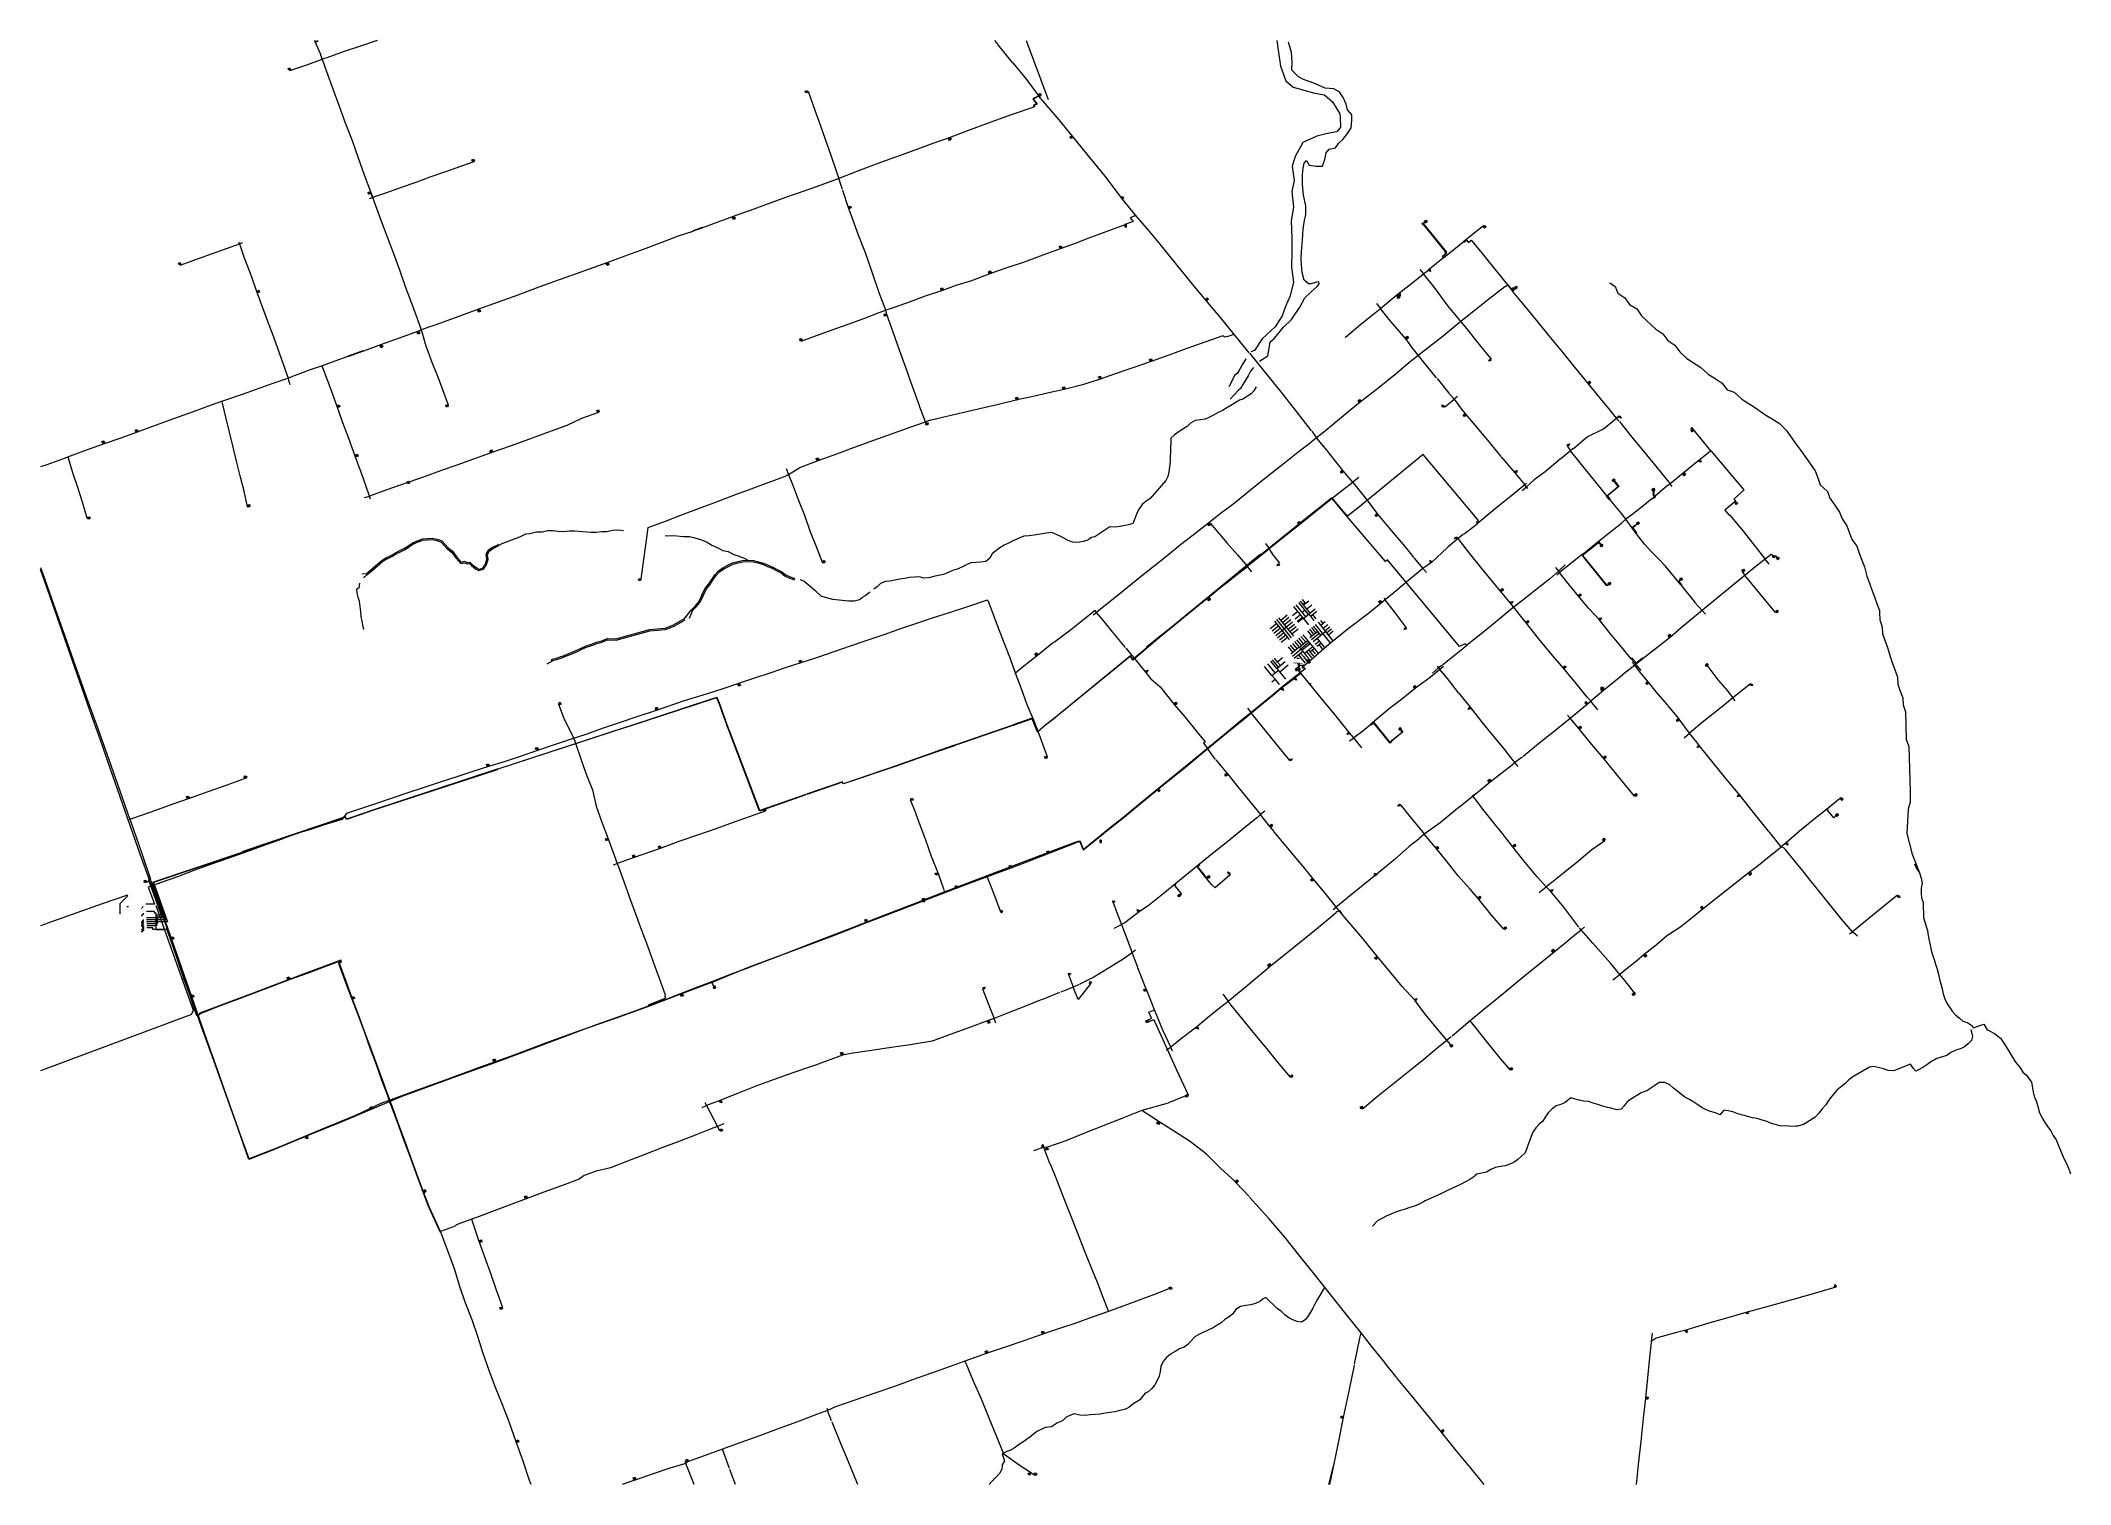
# Model space of a CAD drawing. Header units: metres. Extents: x -6693 to 732, y -3593 to 1689.
import ezdxf
from ezdxf.xclip import XClip

# ---------------------------------------------------------------- set-up
doc = ezdxf.new("R2010")
doc.units = ezdxf.units.M
doc.header["$MEASUREMENT"] = 0
doc.header["$XCLIPFRAME"] = 0
doc.layers.get('0').update_dxf_attribs({"linetype": 'CONTINUOUS'})
doc.layers.add('ELECTRICA ENERSA', color=7, linetype='CONTINUOUS')
doc.layers.add('Parcela', color=101, linetype='CONTINUOUS')
doc.layers.add('Manzana', color=7, linetype='CONTINUOUS', lineweight=0)
doc.layers.get('0').freeze()

# ---------------------------------------------------------------- blocks, each defined once
blk = doc.blocks.new('MF791_4')
at = {"color": 4, "linetype": 'Continuous', "lineweight": 5}
blk.add_line((567.6, -827.4), (563.4, -831.9), dxfattribs=at)
blk = doc.blocks.new('MF1638_5')
at = {"color": 4, "linetype": 'Continuous', "lineweight": 5}
blk.add_line((727.7, -9.1), (728.6, -15.5), dxfattribs=at)
blk = doc.blocks.new('MF2750_7')
at = {"color": 4, "linetype": 'Continuous', "lineweight": 5}
blk.add_line((1178.2, -652.2), (1179.2, -655), dxfattribs=at)
blk = doc.blocks.new('MF16663_84')
at = {"color": 8, "linetype": 'Continuous', "lineweight": 5}
blk.add_line((759.8, -820.4), (741.4, -893.3), dxfattribs=at)
blk = doc.blocks.new('MF50142_138')
at = {"color": 8, "linetype": 'Continuous', "lineweight": 5}
blk.add_line((584.9, -8.8), (597.8, -43.5), dxfattribs=at)
blk = doc.blocks.new('MF87261_162')
at = {"color": 5, "linetype": 'Continuous', "lineweight": 5}
blk.add_line((110.8, -563.7), (-122.1, -651), dxfattribs=at)
blk = doc.blocks.new('MF87269_163')
at = {"color": 5, "linetype": 'Continuous', "lineweight": 5}
blk.add_line((31.2, -511.1), (16.8, -516.1), dxfattribs=at)
blk = doc.blocks.new('MF87277_164')
at = {"color": 16, "linetype": 'Continuous', "lineweight": 20, "true_color": 0x800000}
blk.add_line((28.5, -251.2), (17.9, -254.9), dxfattribs=at)
blk = doc.blocks.new('MF87286_165')
at = {"color": 16, "linetype": 'Continuous', "lineweight": 20, "true_color": 0x800000}
blk.add_line((19.8, -295), (26.1, -312.7), dxfattribs=at)
blk = doc.blocks.new('MF87313_168')
at = {"color": 5, "linetype": 'Continuous', "lineweight": 5}
blk.add_line((30.2, -325.7), (24.5, -309.4), dxfattribs=at)
blk = doc.blocks.new('MF88603_169')
at = {"color": 16, "linetype": 'Continuous', "lineweight": 20, "true_color": 0x800000}
blk.add_line((178, -2.7), (180.9, -10.5), dxfattribs=at)
blk = doc.blocks.new('MF88851_170')
at = {"color": 16, "linetype": 'Continuous', "lineweight": 20, "true_color": 0x800000}
blk.add_line((217.8, -9.5), (207.9, -12.7), dxfattribs=at)
blk = doc.blocks.new('MF89503_171')
at = {"color": 3, "linetype": 'Continuous', "lineweight": 20}
blk.add_line((307, -839.2), (303, -828.7), dxfattribs=at)
blk = doc.blocks.new('MF89654_172')
at = {"color": 3, "linetype": 'Continuous', "lineweight": 20}
blk.add_line((362.9, -828.5), (352.6, -832), dxfattribs=at)
blk = doc.blocks.new('MF89898_173')
at = {"color": 3, "linetype": 'Continuous', "lineweight": 20}
blk.add_line((400.6, -841.5), (391.8, -819), dxfattribs=at)
blk = doc.blocks.new('MF90115_174')
at = {"color": 3, "linetype": 'Continuous', "lineweight": 20}
blk.add_line((420.5, -832.2), (416.8, -822.4), dxfattribs=at)
blk = doc.blocks.new('MF90499_175')
at = {"color": 3, "linetype": 'Continuous', "lineweight": 20}
blk.add_line((493.9, -841.3), (489, -829.6), dxfattribs=at)
blk = doc.blocks.new('MF90941_177')
at = {"color": 16, "linetype": 'Continuous', "lineweight": 20, "true_color": 0x800000}
blk.add_line((561.2, -2.3), (569.1, -12.3), dxfattribs=at)
blk = doc.blocks.new('MF93220_178')
at = {"color": 3, "linetype": 'Continuous', "lineweight": 20}
blk.add_line((756.3, -839.1), (759.4, -823.8), dxfattribs=at)
blk = doc.blocks.new('MF94214_179')
at = {"color": 3, "linetype": 'Continuous', "lineweight": 20}
blk.add_line((846.7, -832.3), (838.2, -821.9), dxfattribs=at)
blk = doc.blocks.new('MF95261_180')
at = {"color": 3, "linetype": 'Continuous', "lineweight": 20}
blk.add_line((933.2, -819.6), (931.9, -832.9), dxfattribs=at)
blk = doc.blocks.new('MF96338_181')
blk.add_hatch(color=5).paths.add_polyline_path([(181, -9.8), (182.1, -9.4), (182.5, -10.5), (181.4, -10.9)])
at = {"color": 5, "linetype": 'Continuous', "lineweight": 5}
blk.add_lwpolyline([(181, -9.8), (182.1, -9.4), (182.5, -10.5), (181.4, -10.9)], close=True, dxfattribs=at)

msp = doc.modelspace()

# ---------------------------------------------------------------- hatches: boundary and pattern name
at = {"layer": 'ELECTRICA ENERSA'}
for color, points in [(5, [(-5785.3, 1580.6), (-5787.8, 1587.2), (-5781, 1589.6), (-5778.5, 1583.1)]), (5, [(-3886.9, 1500), (-3893.7, 1497.8), (-3895.9, 1504.7), (-3889.1, 1506.8)]), (5, [(-3042.6, 1490.8), (-3037.4, 1495.4), (-3032.5, 1489.9), (-3037.7, 1485.3)]), (5, [(-2917.8, 1335), (-2923.6, 1330.6), (-2927.9, 1336.6), (-2922.2, 1341)]), (5, [(-3365.3, 1333.6), (-3362.1, 1327.1), (-3368.6, 1323.8), (-3371.9, 1330.3)]), (5, [(-5112.9, 1246.4), (-5115.3, 1253.3), (-5108.5, 1255.7), (-5106, 1248.9)]), (5, [(-5486.3, 1129.1), (-5493.3, 1127.4), (-5495.3, 1134.2), (-5488.2, 1136.1)]), (5, [(-2738.9, 1112.7), (-2735.1, 1120.1), (-2731.3, 1112.2)]), (5, [(-4155.2, 1044.6), (-4152.8, 1037.8), (-4159.6, 1035.4), (-4162, 1041.9)]), (5, [(-3736.8, 1081.9), (-3730, 1084.1), (-3727.9, 1077.3), (-3734.9, 1075.1)]), (7, [(-2726.4, 1016.3), (-2726.4, 1008.4), (-2725.8, 1008.4), (-2725.8, 1016.3)]), (7, [(-2726.1, 1016.3), (-2726.1, 1015.7), (-2721.5, 1015.7), (-2721.5, 1016.3)]), (7, [(-2726.1, 1008.9), (-2726.1, 1008.4), (-2721.5, 1008.4), (-2721.5, 1008.9)]), (7, [(-2725, 1015.2), (-2725, 1014.7), (-2722.3, 1014.7), (-2722.3, 1015.2)]), (7, [(-2723.6, 1012.8), (-2725, 1014.7), (-2724.4, 1014.7), (-2723.6, 1013.6), (-2722.8, 1014.7), (-2722.3, 1014.7)]), (7, [(-2723.6, 1011.9), (-2722.3, 1010), (-2722.8, 1010), (-2723.6, 1011.4), (-2724.4, 1010), (-2725, 1010)]), (7, [(-2725, 1010), (-2725, 1009.5), (-2722.3, 1009.5), (-2722.3, 1010)]), (7, [(-2723.9, 1016.8), (-2723.9, 1016), (-2723.4, 1016), (-2723.4, 1016.8)]), (7, [(-2721.7, 1016.3), (-2721.7, 1008.4), (-2721.2, 1008.4), (-2721.2, 1016.3)]), (5, [(-1631.4, 1027.7), (-1630.6, 1028.6), (-1626.5, 1022.6), (-1627, 1022)]), (5, [(-1630.6, 1028.6), (-1625.4, 1032.1), (-1621.4, 1026.4), (-1626.3, 1022.6), (-1623.2, 1029.4)]), (5, [(-1410.8, 1013), (-1405.9, 1007.6), (-1411.3, 1002.7), (-1416.2, 1007.8)]), (5, [(-2963.9, 928.9), (-2966.9, 935.7), (-2960, 938.4), (-2957.3, 931.9)]), (5, [(-6186.3, 868.4), (-6189, 874.9), (-6182.4, 877.9), (-6179.4, 871.4)]), (5, [(-4616.9, 875.8), (-4614.4, 869.2), (-4621.2, 866.5), (-4623.7, 873.3)]), (5, [(-3222.9, 837.3), (-3226.2, 843.6), (-3219.6, 846.9), (-3216.3, 840.3)]), (5, [(-1611, 852.9), (-1608.5, 844.4), (-1616.7, 848)]), (5, [(-5900.8, 773.6), (-5894, 775.8), (-5891.8, 768.7), (-5898.9, 766.5)]), (5, [(-5900.8, 773.6), (-5894, 775.8), (-5891.8, 768.7), (-5898.9, 766.5)]), (5, [(-3398.3, 776.3), (-3400.5, 783.1), (-3393.7, 785.3), (-3391.5, 778.5)]), (5, [(-2430.8, 743.9), (-2425.7, 748.8), (-2420.8, 743.4), (-2425.9, 738.5)]), (1, [(-1726.5, 752.6), (-1726.5, 752.4), (-1723.8, 752.4), (-1723.8, 752.6)]), (7, [(-1723.8, 762.7), (-1723.8, 755.1), (-1723.2, 755.1), (-1723.2, 762.7)]), (1, [(-1723.8, 756.5), (-1723.8, 748.8), (-1723.2, 748.8), (-1723.2, 756.5)]), (7, [(-1723.5, 762.7), (-1723.5, 762.2), (-1718.9, 762.2), (-1718.9, 762.7)]), (7, [(-1723.5, 755.4), (-1723.5, 755.1), (-1718.9, 755.1), (-1718.9, 755.4)]), (7, [(-1722.7, 761.6), (-1722.7, 761.1), (-1719.7, 761.1), (-1719.7, 761.6)]), (7, [(-1721.3, 759.2), (-1722.7, 761.4), (-1722.1, 761.4), (-1721.3, 760), (-1720.2, 761.4), (-1719.7, 761.4)]), (7, [(-1721.3, 758.6), (-1720, 756.5), (-1720.5, 756.5), (-1721.3, 757.8), (-1722.1, 756.5), (-1722.7, 756.5)]), (7, [(-1722.7, 756.5), (-1722.7, 756.2), (-1719.7, 756.2), (-1719.7, 756.5)]), (1, [(-1721.9, 756.5), (-1721.9, 748.8), (-1721, 748.8), (-1721, 756.5)]), (7, [(-1721.6, 763.5), (-1721.6, 762.7), (-1721, 762.7), (-1721, 763.5)]), (7, [(-1719.4, 762.7), (-1719.4, 755.1), (-1718.9, 755.1), (-1718.9, 762.7)]), (5, [(-1301.9, 785.9), (-1301.1, 786.4), (-1296.4, 780.7), (-1297.2, 780.1)]), (5, [(-1301.1, 786.4), (-1295.9, 790.5), (-1291.5, 784.5), (-1296.4, 780.7), (-1293.7, 787.5)]), (5, [(-5086.7, 705.5), (-5084, 698.7), (-5090.8, 696), (-5093.5, 702.8)]), (5, [(-3599, 682.6), (-3605.8, 681), (-3607.5, 688.1), (-3600.7, 689.7)]), (5, [(-5306.8, 624.4), (-5306.5, 617), (-5313.9, 617), (-5314.1, 624.1)]), (5, [(-3914.7, 591.1), (-3916.3, 598.2), (-3909.3, 599.8), (-3907.6, 592.8)]), (5, [(-1700.1, 602.8), (-1694.6, 607.5), (-1690, 601.8), (-1695.7, 597.4)]), (5, [(-5444.9, 575.6), (-5441.6, 569.1), (-5448.1, 565.8), (-5451.4, 572.3)]), (5, [(-2634.3, 516.5), (-2636.5, 523.3), (-2629.4, 525.2), (-2627.5, 518.4)]), (5, [(-1387.7, 518.7), (-1395.8, 516.8), (-1392, 524.7)]), (5, [(-2821.1, 452.5), (-2823.3, 459.3), (-2816.5, 461.8), (-2814.3, 454.9)]), (5, [(-3124.6, 376), (-3126.5, 382.8), (-3119.4, 384.7), (-3117.5, 377.6)]), (5, [(-2953, 413.8), (-2955.1, 420.6), (-2948.1, 422.8), (-2945.9, 416)]), (5, [(-1870, 366.2), (-1874.1, 372.1), (-1868.1, 376.2), (-1864, 370.2)]), (5, [(-1031.9, 438.6), (-1026.8, 443.5), (-1021.9, 438.1), (-1027.3, 433.2)]), (5, [(-5607.2, 354.4), (-5600.4, 356.9), (-5598.2, 350.1), (-5605, 347.6)]), (5, [(-5201.6, 351.2), (-5208.2, 348.4), (-5210.9, 355.3), (-5204.4, 358)]), (5, [(-4656.1, 329.7), (-4658.5, 336.5), (-4651.7, 338.9), (-4649.3, 332.4)]), (5, [(-1565, 348.7), (-1567.1, 357.2), (-1559, 353.6)]), (5, [(-1478.9, 317.7), (-1484.9, 313.6), (-1489, 319.6), (-1483.2, 323.7)]), (5, [(-915.1, 316), (-911, 308.4), (-919.7, 310)]), (5, [(-6465.4, 215.8), (-6468.4, 222.3), (-6461.6, 225.3), (-6458.6, 218.8)]), (5, [(-6343.7, 257.2), (-6346.4, 263.7), (-6339.6, 266.5), (-6336.9, 259.9)]), (5, [(-3454.9, 284.4), (-3453.9, 291.5), (-3446.8, 290.4), (-3447.9, 283.3)]), (5, [(-650.4, 268.4), (-649.8, 267.5), (-655.8, 263.2), (-656.4, 264)]), (5, [(-649.8, 267.5), (-646, 262.4), (-652, 258), (-655.8, 263.2), (-649, 260.2)]), (5, [(-5540.7, 173.6), (-5533.7, 175.8), (-5531.8, 169), (-5538.6, 166.8)]), (5, [(-5046.1, 182.3), (-5049.4, 188.6), (-5043.1, 192.1), (-5039.9, 185.6)]), (5, [(-3853.4, 153.7), (-3856.1, 160.5), (-3849.3, 163), (-3846.6, 156.4)]), (5, [(-1109, 211.7), (-1100.9, 213.9), (-1104.1, 206)]), (5, [(-621.7, 154.8), (-618.5, 146.9), (-627, 149.3)]), (5, [(-5343, 70.4), (-5349.8, 68.2), (-5352.3, 75), (-5345.5, 77.4)]), (5, [(-1928.6, 110.7), (-1934.3, 106.3), (-1938.7, 112.3), (-1932.7, 116.7)]), (5, [(-1299.7, 113.9), (-1291.5, 116.4), (-1294.5, 108.2)]), (5, [(-940.2, 76.6), (-944.2, 81.5), (-938.2, 86.2), (-934.4, 81), (-941.3, 83.7)]), (5, [(-939.6, 75.8), (-940.2, 76.6), (-934.4, 81), (-933.9, 80.2)]), (5, [(-680.9, 107.4), (-676.2, 102), (-681.7, 97.3), (-686.3, 102.8)]), (5, [(-794.4, 41.2), (-799.3, 46.9), (-793.6, 51.6), (-788.7, 45.8), (-796.4, 49.4)]), (5, [(-489.7, 2), (-489.1, 1.2), (-495.1, -3.2), (-495.7, -2.4)]), (5, [(-489.1, 1.2), (-485.3, -4), (-491.3, -8.4), (-495.1, -3.2), (-488.3, -6.2)]), (5, [(-6519.9, -53.8), (-6512.8, -53.3), (-6512.3, -60.7), (-6519.4, -61.2)]), (5, [(-5936, -11.6), (-5930, -7.8), (-5926.1, -13.8), (-5932.1, -17.6)]), (5, [(-2090.9, -80), (-2095.3, -74.5), (-2089.6, -69.9), (-2085.2, -75.6)]), (5, [(-1801.1, -47.3), (-1806.6, -51.9), (-1811.2, -46.2), (-1805.7, -41.6)]), (5, [(-854.1, -75.1), (-849.2, -71), (-844.5, -76.7), (-849.5, -80.8), (-846.7, -74)]), (5, [(-2413.4, -82.2), (-2419.4, -85.7), (-2423.2, -79.7), (-2417.2, -75.9)]), (5, [(-1513.2, -131.7), (-1521.4, -133.6), (-1517.6, -125.7)]), (5, [(-854.9, -75.9), (-854.1, -75.4), (-849.5, -80.8), (-850.3, -81.4)]), (5, [(-3833, -215.9), (-3827, -212.1), (-3822.9, -218.4), (-3828.9, -222.2)]), (5, [(-1609.1, -220.8), (-1611, -212.6), (-1603.1, -216.2)]), (5, [(-983.2, -152.7), (-982.7, -153.5), (-988.1, -158.2), (-988.9, -157.3)]), (5, [(-982.7, -153.5), (-978.6, -158.7), (-984.3, -163.1), (-988.1, -158.2), (-981.3, -160.9)]), (5, [(-352.6, -194.9), (-351, -203.1), (-358.9, -199.6)]), (5, [(-337.9, -200.1), (-337.2, -200.7), (-342.8, -205.3), (-343.7, -204.5)]), (5, [(-337.2, -200.9), (-333.3, -205.8), (-338.8, -210.5), (-342.8, -205.3), (-336.1, -208)]), (5, [(-4496.8, -285.1), (-4503.3, -287.5), (-4506, -280.7), (-4499.2, -278.3)]), (5, [(-2161.2, -229.8), (-2169.4, -232.5), (-2166.4, -224.3)]), (5, [(-959.8, -297.1), (-958.9, -296.5), (-954.3, -302.2), (-955.1, -302.8)]), (5, [(-958.9, -296.5), (-954, -292.4), (-949.4, -298.2), (-954.3, -302.2), (-951.6, -295.4)]), (5, [(-697.2, -280.7), (-696.4, -280.2), (-691.8, -285.9), (-692.6, -286.4)]), (5, [(-696.4, -280.2), (-691.5, -276.1), (-686.9, -281.8), (-691.8, -285.9), (-689.3, -278.8)]), (5, [(-470.1, -248.6), (-464.3, -244.2), (-459.7, -250), (-465.4, -254.3)]), (5, [(-2418.9, -349.6), (-2413.9, -355.1), (-2419.4, -359.7), (-2424.3, -354.5)]), (5, [(-1794.3, -369.2), (-1798.9, -363.8), (-1793.2, -359.2), (-1788.6, -364.6)]), (5, [(-1352.3, -319.4), (-1346.8, -315), (-1342.2, -320.8), (-1347.9, -325.1)]), (5, [(-1316.9, -364.1), (-1308.4, -362.2), (-1312, -370.1)]), (5, [(-1067.6, -339), (-1061.6, -334.9), (-1057.6, -340.9), (-1063.5, -345)]), (5, [(-1258.8, -436.5), (-1253.1, -432.2), (-1248.8, -437.9), (-1254.2, -442.2)]), (5, [(-992.2, -423.4), (-984, -422.1), (-988.1, -429.7)]), (5, [(-347, -398.7), (-341.2, -394.3), (-336.8, -400.3), (-342.6, -404.7)]), (5, [(-1697.1, -463.5), (-1705.2, -465.4), (-1702, -457.5)]), (5, [(-735.6, -492.9), (-739.7, -487.2), (-734, -482.8), (-729.6, -488.5)]), (5, [(-3916.3, -586.1), (-3918.8, -579.2), (-3912, -576.8), (-3909.5, -583.3)]), (5, [(-3051.3, -560.4), (-3055.6, -554.5), (-3049.9, -550.1), (-3045.6, -555.8)]), (5, [(-2059.9, -583.3), (-2059.9, -576.2), (-2052.5, -576.2), (-2052.8, -583.3)]), (7, [(-2054.7, -578.7), (-2054.7, -586.6), (-2054.4, -586.6), (-2054.4, -578.7)]), (7, [(-2054.7, -578.7), (-2054.7, -579.2), (-2050.1, -579.2), (-2050.1, -578.7)]), (7, [(-2054.4, -586.1), (-2054.4, -586.6), (-2049.8, -586.6), (-2049.8, -586.1)]), (7, [(-2053.6, -579.8), (-2053.6, -580.3), (-2050.9, -580.3), (-2050.9, -579.8)]), (7, [(-2052.2, -582.2), (-2053.6, -580.1), (-2053.1, -580.1), (-2052.2, -581.4), (-2051.4, -580.1), (-2050.9, -580.3)]), (7, [(-2052.2, -582.8), (-2050.9, -585), (-2051.4, -585), (-2052.2, -583.6), (-2053.1, -585), (-2053.6, -585)]), (7, [(-2053.6, -585), (-2053.6, -585.5), (-2050.9, -585.5), (-2050.9, -585)]), (7, [(-2052.5, -577.9), (-2052.5, -578.7), (-2052, -578.7), (-2052, -577.9)]), (7, [(-2050.3, -578.7), (-2050.3, -586.6), (-2049.8, -586.6), (-2049.8, -578.7)]), (5, [(-599.2, -600.2), (-603.5, -594.8), (-598.1, -590.1), (-593.4, -595.6)]), (5, [(-4135.3, -663.4), (-4133.1, -670.2), (-4140, -672.4), (-4142.4, -665.6)]), (5, [(-2651.2, -616.6), (-2643, -614.4), (-2646.3, -622.3)]), (5, [(-2101.3, -643), (-2099.1, -651.1), (-2107.3, -647.9)]), (7, [(-2101.8, -607.3), (-2101.8, -614.9), (-2101.3, -614.9), (-2101.3, -607.3)]), (7, [(-2101.5, -607.3), (-2101.5, -607.8), (-2096.9, -607.8), (-2096.9, -607.3)]), (7, [(-2101.5, -614.6), (-2101.5, -614.9), (-2096.9, -614.9), (-2096.9, -614.6)]), (7, [(-2100.7, -608.4), (-2100.7, -608.9), (-2097.7, -608.9), (-2097.7, -608.4)]), (7, [(-2099.1, -610.8), (-2100.7, -608.7), (-2099.9, -608.7), (-2099.4, -610), (-2098.3, -608.7), (-2097.7, -608.7)]), (7, [(-2099.1, -611.4), (-2097.7, -613.6), (-2098.3, -613.6), (-2099.1, -612.2), (-2100.2, -613.6), (-2100.7, -613.6)]), (7, [(-2100.7, -613.6), (-2100.7, -613.8), (-2097.7, -613.8), (-2097.7, -613.6)]), (7, [(-2099.4, -606.5), (-2099.4, -607.3), (-2099.1, -607.3), (-2099.1, -606.5)]), (7, [(-2097.5, -607.3), (-2097.5, -614.9), (-2096.9, -614.9), (-2096.9, -607.3)]), (7, [(-2091.2, -607), (-2091.2, -614.7), (-2090.6, -614.7), (-2090.6, -607)]), (7, [(-2090.9, -607), (-2090.9, -607.6), (-2086.3, -607.6), (-2086.3, -607)]), (7, [(-2090.9, -614.4), (-2090.9, -614.6), (-2086.3, -614.6), (-2086.3, -614.4)]), (7, [(-2090.1, -608.1), (-2090.1, -608.7), (-2087.1, -608.7), (-2087.1, -608.1)]), (7, [(-2088.5, -611.1), (-2087.1, -613.3), (-2087.6, -613.3), (-2088.5, -611.9), (-2089.6, -613.3), (-2090.1, -613)]), (7, [(-2090.1, -613), (-2090.1, -613.6), (-2087.1, -613.6), (-2087.1, -613)]), (7, [(-2088.5, -610.6), (-2089.8, -608.4), (-2089.3, -608.4), (-2088.5, -609.7), (-2087.6, -608.4), (-2087.1, -608.4)]), (7, [(-2088.7, -606.2), (-2088.7, -607), (-2088.2, -607), (-2088.2, -606.2)]), (7, [(-2086.8, -607), (-2086.8, -614.7), (-2086.3, -614.7), (-2086.3, -607)]), (7, [(-2077.3, -596.9), (-2077.3, -604.8), (-2077, -604.8), (-2077, -596.9)]), (7, [(-2077.3, -596.9), (-2077.3, -597.5), (-2072.7, -597.5), (-2072.7, -596.9)]), (7, [(-2077, -604.3), (-2077, -604.8), (-2072.4, -604.8), (-2072.4, -604.3)]), (7, [(-2076.2, -598), (-2076.2, -598.6), (-2073.5, -598.6), (-2073.5, -598)]), (7, [(-2074.8, -600.5), (-2076.2, -598.3), (-2075.7, -598.3), (-2074.8, -599.7), (-2074, -598.3), (-2073.5, -598.6)]), (7, [(-2074.8, -601), (-2073.5, -603.2), (-2074, -603.2), (-2074.8, -601.8), (-2075.7, -603.2), (-2076.2, -603.2)]), (7, [(-2076.2, -603.2), (-2076.2, -603.8), (-2073.5, -603.8), (-2073.5, -603.2)]), (7, [(-2075.1, -596.1), (-2075.1, -596.9), (-2074.6, -596.9), (-2074.6, -596.1)]), (7, [(-2072.9, -596.9), (-2072.9, -604.8), (-2072.4, -604.8), (-2072.4, -596.9)]), (5, [(-1123.2, -602.4), (-1117.7, -597.8), (-1112.8, -603.2), (-1118.3, -607.8)]), (5, [(-810.8, -662), (-816.5, -666.4), (-820.9, -660.7), (-815.4, -656.3)]), (5, [(-433.3, -663.7), (-431.1, -671.8), (-439.2, -668.6)]), (5, [(-4798.5, -734.5), (-4792, -731.2), (-4788.7, -737.8), (-4795.3, -741)]), (5, [(-2546, -734.8), (-2540.1, -731), (-2536, -736.9), (-2542.2, -741)]), (5, [(-2148.7, -680), (-2146.8, -688.5), (-2154.7, -684.7)]), (5, [(-1667.7, -680.3), (-1672.3, -674.8), (-1666.6, -670.2), (-1661.9, -675.7)]), (5, [(-1039.8, -738.9), (-1044.7, -733.7), (-1039.3, -728.8), (-1034.4, -734)]), (5, [(-4442.3, -758.5), (-4444.2, -751.7), (-4437.4, -749.5), (-4435.2, -756.3)]), (5, [(-1462.9, -755.5), (-1471, -757.6), (-1467.8, -749.7)]), (5, [(-699.9, -797.7), (-705.9, -801.5), (-709.7, -795.5), (-703.8, -791.4)]), (5, [(-1905.2, -847.3), (-1913.3, -849.2), (-1909.8, -841.3)]), (5, [(-1721, -833.1), (-1725.1, -828.5), (-1720, -823.6), (-1715.6, -828.2), (-1722.7, -826)]), (5, [(-1720.2, -833.9), (-1721, -833.1), (-1715.6, -828.2), (-1714.8, -829)]), (5, [(-1066.8, -823.3), (-1061.1, -818.9), (-1056.5, -824.6), (-1062.2, -829)]), (5, [(-625, -895.2), (-633.2, -897.1), (-629.7, -889.2)]), (5, [(-5059.5, -965.5), (-5061.9, -958.9), (-5055.1, -956.2), (-5052.7, -963)]), (5, [(-4880.3, -905.3), (-4882.4, -898.5), (-4875.6, -896.3), (-4873.4, -903.1)]), (5, [(-3011, -935.5), (-3017.8, -937.4), (-3020, -930.3), (-3013.2, -928.4)]), (5, [(-2123.3, -939.6), (-2115.2, -937.7), (-2118.7, -945.6)]), (5, [(-976.1, -931.7), (-970.4, -927.3), (-966, -933.1), (-971.5, -937.4)]), (5, [(-5947.7, -1007.7), (-5946.6, -1000.6), (-5939.5, -1001.7), (-5940.3, -1008.8)]), (5, [(-2351.3, -997.6), (-2357, -1002), (-2361.4, -996.2), (-2355.9, -991.6)]), (5, [(-1394.5, -1023.2), (-1398.8, -1017.8), (-1393.4, -1013.1), (-1388.8, -1018.6)]), (5, [(-6156.8, -1083.1), (-6158.7, -1076.3), (-6151.7, -1074.4), (-6149.8, -1081.5)]), (5, [(-3510.2, -1084.2), (-3503.2, -1082.6), (-3501.5, -1089.7), (-3508.6, -1091.3)]), (5, [(-2598.9, -1051.3), (-2601.9, -1059.2), (-2606.5, -1051.8)]), (5, [(-1719.7, -1110.1), (-1727.9, -1112), (-1724.3, -1104.1)]), (5, [(-862.8, -1070.1), (-857.4, -1065.4), (-852.7, -1071.1), (-858.2, -1075.8)]), (5, [(-478.2, -1075.2), (-486.6, -1077.1), (-482.8, -1069.2)]), (5, [(-104, -1080.7), (-99.3, -1086.1), (-104.8, -1090.7), (-109.4, -1085.3)]), (5, [(-4047.1, -1128.3), (-4048.7, -1121.3), (-4041.6, -1119.4), (-4040, -1126.4)]), (5, [(-2196.3, -1182.3), (-2190.9, -1177.6), (-2186.3, -1183.1), (-2191.7, -1187.7)]), (5, [(-127.1, -1143.3), (-126.6, -1142.5), (-122, -1148.2), (-122.8, -1149)]), (5, [(-126.3, -1142.5), (-121.4, -1138.7), (-116.8, -1144.4), (-122, -1148.2), (-119.3, -1141.4)]), (5, [(-4617.7, -1235.1), (-4624.2, -1237.8), (-4627.2, -1231.3), (-4620.4, -1228.3)]), (5, [(-4430.6, -1265.3), (-4433.3, -1258.8), (-4426.5, -1256.1), (-4423.8, -1262.6)]), (7, [(-2818.1, -1236.2), (-2818.1, -1243.8), (-2817.6, -1243.8), (-2817.6, -1236.2)]), (7, [(-2817.9, -1236.2), (-2817.9, -1236.5), (-2813.2, -1236.5), (-2813.2, -1236.2)]), (7, [(-2817.9, -1243.3), (-2817.9, -1243.8), (-2813.2, -1243.8), (-2813.2, -1243.3)]), (7, [(-2816.8, -1237), (-2816.8, -1237.6), (-2814.1, -1237.6), (-2814.1, -1237)]), (7, [(-2815.4, -1239.5), (-2816.8, -1237.6), (-2816.2, -1237.6), (-2815.4, -1238.6), (-2814.6, -1237.6), (-2814.1, -1237.6)]), (7, [(-2815.4, -1240.3), (-2814.1, -1242.2), (-2814.6, -1242.2), (-2815.4, -1241.1), (-2816.2, -1242.2), (-2816.8, -1242.2)]), (7, [(-2816.8, -1242.2), (-2816.8, -1242.7), (-2814.1, -1242.7), (-2814.1, -1242.2)]), (7, [(-2815.7, -1235.4), (-2815.7, -1236.2), (-2815.1, -1236.2), (-2815.1, -1235.4)]), (7, [(-2813.5, -1236.2), (-2813.5, -1243.8), (-2813, -1243.8), (-2813, -1236.2)]), (5, [(-1589.2, -1260.7), (-1582.2, -1258.8), (-1580.2, -1265.9), (-1587.3, -1267.8)]), (5, [(-1306.8, -1255), (-1301.3, -1250.4), (-1296.4, -1256.1), (-1302.1, -1260.7)]), (5, [(-975.3, -1239.2), (-979.9, -1233.7), (-974.2, -1229.1), (-969.6, -1234.6)]), (5, [(-303.4, -1245.2), (-301.4, -1253.6), (-309.4, -1250.1)]), (5, [(-4525.9, -1298.3), (-4528.3, -1291.5), (-4521.3, -1289), (-4519.1, -1295.8)]), (5, [(-3147.7, -1337), (-3150.2, -1330.2), (-3143.4, -1327.7), (-3140.9, -1334.2)]), (5, [(-3009.3, -1283.9), (-3011.8, -1277.3), (-3005, -1274.6), (-3002.5, -1281.4)]), (5, [(-6307.5, -1391.7), (-6314.3, -1389.5), (-6312.4, -1382.5), (-6305.3, -1384.6)]), (5, [(-3411.6, -1362), (-3418.4, -1363.9), (-3420.4, -1356.9), (-3413.3, -1354.9)]), (5, [(-3345.7, -1411.1), (-3348.2, -1404.2), (-3341.4, -1401.8), (-3338.9, -1408.3)]), (5, [(-2425.7, -1369.7), (-2424.8, -1369.1), (-2419.9, -1374.3), (-2420.8, -1375.1)]), (5, [(-2424.8, -1368.8), (-2420.2, -1364.8), (-2415.3, -1370.2), (-2419.9, -1374.3), (-2417.8, -1367.5)]), (5, [(-2347.8, -1360.7), (-2349.7, -1352.2), (-2341.8, -1356)]), (5, [(-2037.5, -1381.9), (-2043, -1386.3), (-2047.6, -1380.6), (-2042.2, -1376.2)]), (5, [(-1804.7, -1362.8), (-1811.2, -1365.8), (-1814.5, -1359.3), (-1807.9, -1356.3)]), (5, [(-438.7, -1354.1), (-434.3, -1359.9), (-439.8, -1364.5), (-444.5, -1358.8)]), (5, [(-2771.3, -1457.6), (-2762.9, -1458.5), (-2768.8, -1464.7)]), (5, [(-2523.2, -1439.7), (-2529.2, -1443.7), (-2533, -1437.5), (-2527, -1433.7)]), (5, [(-1434.8, -1445.4), (-1429.1, -1441), (-1424.7, -1446.7), (-1430.2, -1451.1)]), (5, [(-1169.5, -1418.4), (-1161.3, -1416.8), (-1165.1, -1424.4)]), (5, [(-616.6, -1487.6), (-621.2, -1482.1), (-616.1, -1477.5), (-611.2, -1482.7)]), (5, [(105.2, -1438.6), (107.4, -1447), (99.5, -1443.7)]), (5, [(-3676.1, -1534.4), (-3678.6, -1527.6), (-3671.7, -1525.2), (-3669.3, -1532)]), (5, [(-3178.5, -1492), (-3173, -1496.6), (-3177.7, -1502), (-3183.1, -1497.4)]), (5, [(-2679.5, -1498.5), (-2681.7, -1490), (-2673.8, -1493.6)]), (5, [(-1340.5, -1556.5), (-1334.3, -1553), (-1330.5, -1559.2), (-1336.7, -1562.8)]), (5, [(-6214.9, -1592.5), (-6208.3, -1590), (-6205.9, -1596.8), (-6212.4, -1599.3)]), (5, [(-2199.9, -1697.6), (-2204, -1691.9), (-2198, -1687.5), (-2193.9, -1693.5)]), (5, [(-1803.6, -1665.7), (-1806.8, -1672.3), (-1813.1, -1669), (-1809.8, -1662.5)]), (5, [(-1161.3, -1645.6), (-1166, -1639.8), (-1160.2, -1635.2), (-1155.6, -1640.9)]), (5, [(-822.5, -1654.3), (-817.9, -1659.7), (-823.6, -1664.4), (-828.2, -1658.6)]), (5, [(-5788.1, -1745), (-5790.8, -1738.2), (-5784, -1735.7), (-5781.2, -1742.3)]), (5, [(-4225.7, -1769.8), (-4232.8, -1772.2), (-4230.4, -1779), (-4226.8, -1777.7), (-4227.4, -1775.8), (-4228.5, -1776), (-4229.3, -1775.2), (-4229.6, -1774.4), (-4229.3, -1773.3), (-4228.7, -1772.8), (-4227.7, -1772.8), (-4226.8, -1773.3), (-4226.6, -1774.1), (-4226.8, -1775.2), (-4227.4, -1775.8), (-4226.8, -1777.7), (-4223.6, -1776.6)]), (5, [(-3246.6, -1774.9), (-3238.1, -1773.9), (-3242.5, -1781.2)]), (5, [(-2933.4, -1722.9), (-2924.9, -1724.3), (-2931.2, -1730.3)]), (5, [(-2856.8, -1759.7), (-2853.6, -1752.1), (-2849.5, -1759.4)]), (5, [(-2648.5, -1786.4), (-2655.3, -1789.1), (-2658, -1782.3), (-2651.2, -1779.6)]), (5, [(-6141.9, -1804.1), (-6135.1, -1801.9), (-6132.9, -1808.7), (-6139.7, -1810.9)]), (5, [(-5553.5, -1810.6), (-5546.7, -1808.2), (-5544.3, -1815), (-5551.1, -1817.4)]), (5, [(-4345, -1798.4), (-4343.1, -1805.2), (-4349.9, -1807.4), (-4352.1, -1800.3)]), (5, [(-1666.8, -1817.2), (-1658.7, -1815.3), (-1662.5, -1823.1)]), (5, [(-860.9, -1800), (-866.6, -1804.4), (-871, -1798.6), (-865.5, -1794.3)]), (5, [(-3222.3, -1897), (-3220.2, -1904), (-3227.2, -1906), (-3229.1, -1899.1)]), (5, [(-2641.6, -1901.3), (-2647.4, -1903.8), (-2650.4, -1897.2), (-2644.6, -1894.5), (-2649, -1900.5)]), (5, [(-2640.6, -1900.8), (-2641.6, -1901.3), (-2644.4, -1894.5), (-2643.6, -1894.2)]), (5, [(-2460.3, -1919.6), (-2458.1, -1927.7), (-2466.2, -1924.2)]), (5, [(-1531.7, -1983.6), (-1527.7, -1989.3), (-1533.4, -1993.7), (-1537.7, -1987.7)]), (5, [(-5036.3, -2045.7), (-5038.5, -2038.9), (-5031.7, -2036.4), (-5029.2, -2043.2)]), (5, [(-3764.1, -2021.2), (-3766.5, -2014.4), (-3760, -2011.6), (-3757.3, -2018.4)]), (5, [(-1318.5, -2074.3), (-1315.8, -2067.7), (-1308.9, -2070.5), (-1312, -2077.3)]), (5, [(-2122, -2099.1), (-2116.5, -2094.4), (-2111.9, -2099.9), (-2117.3, -2104.5)]), (5, [(-5485.2, -2219.7), (-5487.9, -2213.2), (-5481.1, -2210.5), (-5478.4, -2217)]), (5, [(-4204, -2188.4), (-4201.5, -2196.3), (-4209.7, -2193.6)]), (5, [(-2495.4, -2171.8), (-2501.4, -2175.9), (-2505.5, -2169.9), (-2499.5, -2165.8)]), (5, [(-1862.4, -2218.6), (-1866.5, -2212.6), (-1860.5, -2208.6), (-1856.4, -2214.3)]), (5, [(-4208, -2294.3), (-4201.2, -2291.9), (-4198.8, -2298.7), (-4205.3, -2301.2)]), (5, [(-2599.4, -2270.4), (-2603, -2276.6), (-2609.5, -2272.8), (-2605.7, -2266.6)]), (5, [(-5714.8, -2321.6), (-5717.2, -2328.1), (-5724, -2325.7), (-5721.6, -2318.9)]), (7, [(-3029.8, -2351.3), (-3029.8, -2359.2), (-3029.2, -2359.2), (-3029.2, -2351.3)]), (7, [(-3029.8, -2351.3), (-3029.8, -2351.8), (-3025.1, -2351.8), (-3025.1, -2351.3)]), (7, [(-3029.5, -2358.6), (-3029.5, -2359.2), (-3024.9, -2359.2), (-3024.9, -2358.6)]), (7, [(-3028.7, -2352.4), (-3028.7, -2352.9), (-3026, -2352.9), (-3026, -2352.4)]), (7, [(-3027.3, -2354.8), (-3028.7, -2352.9), (-3028.1, -2352.9), (-3027.3, -2354), (-3026.5, -2352.9), (-3026, -2352.9)]), (7, [(-3027.3, -2355.6), (-3026, -2357.5), (-3026.5, -2357.5), (-3027.3, -2356.2), (-3028.1, -2357.5), (-3028.7, -2357.5)]), (7, [(-3028.7, -2357.5), (-3028.7, -2358.1), (-3026, -2358.1), (-3026, -2357.5)]), (7, [(-3027.6, -2350.7), (-3027.6, -2351.5), (-3027.1, -2351.5), (-3027.1, -2350.7)]), (7, [(-3025.4, -2351.3), (-3025.4, -2359.2), (-3024.9, -2359.2), (-3024.9, -2351.3)]), (5, [(-3009.6, -2361.1), (-3006.9, -2367.9), (-3013.7, -2370.3), (-3016.4, -2363.8)]), (5, [(-5291, -2523.7), (-5293.4, -2516.9), (-5286.4, -2514.4), (-5284.2, -2521.2)]), (5, [(-2321.9, -2483.6), (-2317.3, -2478.2), (-2311.8, -2482.8), (-2316.2, -2488.3)]), (5, [(-4920.3, -2546.8), (-4922.7, -2540), (-4915.9, -2537.6), (-4913.5, -2544.4)]), (5, [(-5087.5, -2700.2), (-5080.7, -2698), (-5078.5, -2704.8), (-5085.3, -2707.3)]), (5, [(-2564.8, -2872.6), (-2558, -2869.9), (-2555.3, -2876.7), (-2562.1, -2879.4)]), (5, [(-130.9, -2869.6), (-130.1, -2860.9), (-123.9, -2867.1)]), (5, [(-5003.9, -2951), (-5010.7, -2952.9), (-5012.6, -2945.9), (-5005.8, -2944)]), (5, [(-451.6, -2961.7), (-444.7, -2966.6), (-453.2, -2969)]), (5, [(-3029.5, -3040.9), (-3031.7, -3034.4), (-3024.9, -3031.9), (-3022.4, -3038.7)]), (5, [(-670.5, -3029.7), (-671.6, -3038.2), (-677.9, -3032.2)]), (5, [(-3234.9, -3112.5), (-3237.6, -3106), (-3230.8, -3103.3), (-3228.1, -3109.8)]), (5, [(-820.3, -3273.5), (-813.2, -3274.1), (-813.8, -3281.4), (-821.1, -3280.9)]), (5, [(-1929.9, -3351.4), (-1937, -3349.5), (-1935.1, -3342.4), (-1928, -3344.3)]), (5, [(-1569.9, -3396.9), (-1564.2, -3392.3), (-1559.8, -3398), (-1565.3, -3402.6)]), (5, [(-4953.2, -3433.1), (-4946.4, -3430.1), (-4943.7, -3436.9), (-4950.2, -3439.7)]), (5, [(-4330.6, -3509.1), (-4333.1, -3502.6), (-4326.3, -3500.1), (-4323.8, -3506.7)]), (5, [(-3070.9, -3554), (-3075.8, -3559.2), (-3081.3, -3554.3), (-3076.3, -3549.1)]), (5, [(-3058.1, -3556.8), (-3054.6, -3550.5), (-3048.3, -3553.8), (-3051.6, -3560.3)]), (5, [(-4522.9, -3575.6), (-4525.4, -3569.1), (-4518.5, -3566.3), (-4516.1, -3573.1)])]:
    msp.add_hatch(color=color, dxfattribs=at).paths.add_polyline_path(points)
at = {"layer": 'ELECTRICA ENERSA', "true_color": 0x0200ff}
for points in [[(-1731.1, 757), (-1731.1, 747.7), (-1721.9, 747.7), (-1721.9, 757)], [(-985.9, -677.6), (-985.9, -686.8), (-976.7, -686.8), (-976.7, -677.6)], [(-3467.5, -1450.6), (-3467.5, -1459.8), (-3458.2, -1459.8), (-3458.2, -1450.6)]]:
    msp.add_hatch(color=5, dxfattribs=at).paths.add_polyline_path(points)
at = {"layer": 'ELECTRICA ENERSA', "true_color": 0x800080}
for points in [[(-981.3, -681.9), (-981.3, -682.2), (-978.6, -682.2), (-978.6, -681.9)], [(-978.8, -678.1), (-978.8, -685.7), (-978, -685.7), (-978, -678.1)], [(-976.7, -678.1), (-976.7, -685.7), (-975.8, -685.7), (-975.8, -678.1)], [(-3464.7, -1454.9), (-3464.7, -1453.8), (-3464.5, -1453.5), (-3464.5, -1453), (-3464.2, -1452.5), (-3463.9, -1452.2), (-3463.7, -1451.6), (-3463.4, -1451.4), (-3462.8, -1450.8), (-3462.6, -1450.8), (-3462.6, -1451.1), (-3462.8, -1451.1), (-3463.1, -1451.4), (-3463.7, -1451.9), (-3463.7, -1452.2), (-3463.9, -1452.5), (-3463.9, -1452.7), (-3464.2, -1453.3), (-3464.2, -1453.8), (-3464.5, -1454.1), (-3464.5, -1454.9)], [(-3462.8, -1453), (-3462, -1453), (-3461.2, -1453.8), (-3460.7, -1454.9), (-3460.9, -1456), (-3461.8, -1456.8), (-3462.8, -1457.1), (-3463.9, -1456.5), (-3464.5, -1456), (-3464.7, -1454.9), (-3464.5, -1453.8), (-3463.9, -1453.3), (-3462.8, -1453), (-3462.8, -1453.3), (-3463.7, -1453.5), (-3464.2, -1454.1), (-3464.5, -1454.9), (-3464.2, -1455.7), (-3463.7, -1456.3), (-3462.8, -1456.5), (-3461.8, -1456.3), (-3461.2, -1455.7), (-3460.9, -1454.9), (-3461.5, -1454.1), (-3462, -1453.5), (-3462.8, -1453.3)]]:
    msp.add_hatch(color=216, dxfattribs=at).paths.add_polyline_path(points)

# ---------------------------------------------------------------- linework, layer by layer
at = {"layer": 'ELECTRICA ENERSA', "color": 5, "linetype": 'Continuous', "lineweight": 5}
for p, q in [((-5687.6, 1686.9), (-5690, 1686)), ((-5781.8, 1581.7), (-5781, 1579.6)), ((-3888, 1503.3), (-3885.6, 1504.1)), ((-3040.1, 1488), (-3042, 1486.4)), ((-2920, 1338), (-2917.8, 1339.3)), ((-3368.6, 1332), (-3369.7, 1334.1)), ((-5109.6, 1247.8), (-5108.8, 1245.4)), ((-5487.4, 1132.6), (-5484.9, 1133.4)), ((-4158.5, 1043.3), (-4159.3, 1045.7)), ((-3735.8, 1078.7), (-3738.2, 1077.9)), ((-2735.3, 1112.4), (-2735.3, 1109.4)), ((-1629.2, 1025), (-1631.4, 1023.4)), ((-1413.5, 1010.3), (-1415.2, 1012.2)), ((-2960.6, 930.5), (-2959.5, 928)), ((-6182.7, 870), (-6181.9, 867.6)), ((-4620.4, 874.4), (-4621.2, 876.8)), ((-3219.6, 839), (-3218.5, 836.5)), ((-1613.8, 850.4), (-1615.6, 852.6)), ((-5899.7, 770.1), (-5902.2, 769.5)), ((-5899.7, 770.1), (-5902.2, 769.5)), ((-3394.8, 777.4), (-3393.9, 775)), ((-1299.4, 783.1), (-1301.6, 781.5)), ((-5090, 704.2), (-5090.8, 706.3)), ((-3599.8, 686.2), (-3597.4, 686.7)), ((-2428.4, 741.2), (-2430.3, 739.6)), ((-5310.3, 624.1), (-5310.6, 626.8)), ((-1697.9, 600.1), (-1699.8, 598.5)), ((-5448.1, 574), (-5449.2, 576.1)), ((-3911.2, 591.9), (-3910.6, 589.5)), ((-1389.9, 521.4), (-1387.4, 523.3)), ((-2817.6, 453.9), (-2817.1, 451.4)), ((-2630.8, 517.3), (-2630.2, 515.1)), ((-3121, 376.8), (-3120.5, 374.3)), ((-2949.4, 414.9), (-2948.6, 412.5)), ((-1029.5, 435.9), (-1031.4, 434.2)), ((-5606.1, 351.2), (-5608.3, 350.4)), ((-5203, 354.4), (-5200.6, 355.5)), ((-4652.8, 331), (-4652, 328.6)), ((-1867, 368.3), (-1865.7, 366.2)), ((-1562.2, 351.2), (-1560.4, 348.7)), ((-1481.1, 320.7), (-1479.2, 322)), ((-917.3, 313), (-919.7, 314.9)), ((-6340.4, 258.6), (-6339.3, 256.4)), ((-3451.4, 283.9), (-3451.9, 281.4)), ((-653.3, 266.2), (-655, 268.4)), ((-6462.2, 217.4), (-6461.1, 215.3)), ((-5539.7, 170.3), (-5541.8, 169.5)), ((-5043.1, 183.9), (-5041.8, 181.8)), ((-3850.1, 155.1), (-3849.3, 152.9)), ((-1106.6, 209), (-1109, 207.1)), ((-624.2, 152.1), (-626.4, 154.2)), ((-5344.4, 73.9), (-5341.9, 74.7)), ((-1930.8, 113.7), (-1928.6, 115)), ((-1297.2, 111.2), (-1299.4, 109)), ((-936.9, 78), (-935.3, 75.8)), ((-683.6, 105), (-685.2, 106.9)), ((-794.4, 41.2), (-789, 45.8)), ((-791.7, 43.7), (-790.1, 41.5)), ((-492.6, -0.2), (-494.3, 2)), ((-6519.6, -57.4), (-6522.1, -57.7)), ((-5934, -14.6), (-5936.2, -16)), ((-1803.3, -44.3), (-1801.4, -42.7)), ((-2415.3, -78.9), (-2413.1, -77.5)), ((-2087.9, -77.8), (-2086.3, -79.7)), ((-1515.4, -129), (-1513, -127.1)), ((-852.5, -78.6), (-854.6, -80.3)), ((-3830.8, -219.2), (-3833, -220.5)), ((-1606.3, -218.6), (-1604.5, -221.1)), ((-985.9, -155.2), (-987.6, -153)), ((-355.7, -197.1), (-357.5, -194.7)), ((-340.7, -202.3), (-342.3, -200.1)), ((-4498.1, -281.5), (-4495.7, -280.7)), ((-2163.6, -227.1), (-2161.5, -225.2)), ((-695, -283.5), (-697.2, -285.4)), ((-467.6, -251.6), (-469.5, -253.2)), ((-6622.6, -447.1), (-6659.4, -342)), ((-2421.6, -352.1), (-2423.2, -350.2)), ((-1791.6, -366.8), (-1789.9, -368.7)), ((-1350.1, -322.4), (-1352, -324)), ((-1314.4, -366.8), (-1316.9, -368.7)), ((-1065.4, -342), (-1067.6, -343.4)), ((-957.6, -299.8), (-959.5, -301.7)), ((-1256.6, -439.2), (-1258.6, -440.9)), ((-990.3, -426.4), (-992.7, -428.1)), ((-344.5, -401.7), (-346.6, -403.3)), ((-6585.8, -552), (-6622.6, -447.1)), ((-1699.5, -460.8), (-1697.1, -458.9)), ((-732.6, -490.7), (-731, -492.6)), ((-6549.1, -657.1), (-6585.8, -552)), ((-3913.1, -584.7), (-3912.3, -587.1)), ((-3048.6, -558), (-3046.9, -560.2)), ((-2092.3, -588.5), (-2092.3, -587.7)), ((-2090.6, -588.5), (-2090.6, -587.7)), ((-2089, -588.5), (-2089, -587.7)), ((-2056.3, -583.3), (-2056.3, -585.8)), ((-6512.3, -762), (-6549.1, -657.1)), ((-4138.9, -664.5), (-4139.7, -662)), ((-2649, -619.3), (-2651.2, -621.2)), ((-2104, -645.4), (-2105.9, -643)), ((-1120.7, -605.1), (-1122.6, -606.8)), ((-813.2, -659), (-811.1, -657.7)), ((-596.1, -598), (-594.8, -599.9)), ((-436, -666.1), (-438.2, -663.7)), ((-4796.9, -737.8), (-4799.1, -738.9)), ((-2544.1, -737.8), (-2546, -739.1)), ((-2151.7, -682.5), (-2153.6, -680)), ((-1664.9, -678.1), (-1663.3, -680)), ((-1037.1, -736.4), (-1035.5, -738.3)), ((-6475.5, -866.9), (-6512.3, -762)), ((-4438.7, -757.4), (-4437.9, -759.8)), ((-1465.3, -752.7), (-1462.9, -750.8)), ((-701.8, -794.7), (-699.6, -793.3)), ((-6438.7, -972), (-6475.5, -866.9)), ((-1907.3, -844.5), (-1905.2, -842.6)), ((-1717.8, -831.5), (-1715.9, -833.6)), ((-1064.4, -826.3), (-1066.5, -827.6)), ((-627.2, -892.2), (-624.8, -890.3)), ((-5055.9, -964.1), (-5055.1, -966.6)), ((-4876.7, -904.2), (-4876.2, -906.6)), ((-3012.1, -932), (-3009.6, -931.1)), ((-2121.1, -942.3), (-2123.6, -944.2)), ((-973.7, -934.7), (-975.6, -936)), ((-6402, -1076.9), (-6438.7, -972)), ((-5943.8, -1008.2), (-5944.4, -1010.7)), ((-2353.5, -994.6), (-2351.6, -993)), ((-1391.5, -1020.8), (-1389.9, -1022.7)), ((-6364.9, -1182), (-6402, -1076.9)), ((-6153.3, -1082.3), (-6152.8, -1084.8)), ((-3509.4, -1087.8), (-3511.9, -1088.3)), ((-2602.7, -1051.5), (-2603, -1048.5)), ((-1721.9, -1107.4), (-1719.4, -1105.5)), ((-860.6, -1072.8), (-862.5, -1074.4)), ((-480.7, -1072.5), (-478.2, -1070.6)), ((-106.7, -1082.9), (-108.4, -1080.9)), ((-6328.2, -1286.9), (-6364.9, -1182)), ((-4043.5, -1127.2), (-4042.7, -1129.7)), ((-2193.9, -1185), (-2195.8, -1186.6)), ((-124.9, -1146), (-127.1, -1147.7)), ((-4619, -1231.8), (-4616.9, -1230.8)), ((-1304.3, -1257.7), (-1306.2, -1259.3)), ((-972.3, -1236.7), (-970.9, -1238.6)), ((-306.3, -1247.6), (-308.3, -1245.2)), ((-6293, -1385.2), (-6328.2, -1286.9)), ((-4522.4, -1296.9), (-4521.5, -1299.4)), ((-4427, -1264), (-4426.2, -1266.4)), ((-3144.2, -1335.6), (-3143.4, -1338.1)), ((-3006.1, -1282.8), (-3005.3, -1284.9)), ((-1588.1, -1264.3), (-1590.6, -1264.8)), ((-6306.4, -1388.2), (-6304.2, -1389)), ((-6304.2, -1388.7), (-6293, -1385.2)), ((-6292.8, -1386.3), (-6293, -1385.2)), ((-3412.5, -1358.5), (-3410, -1357.9)), ((-3342.5, -1409.7), (-3341.4, -1412.2)), ((-2423.2, -1372.4), (-2425.4, -1374)), ((-2345, -1358.2), (-2343.1, -1360.7)), ((-2039.7, -1378.9), (-2037.8, -1377.3)), ((-1806.3, -1359.6), (-1804.1, -1358.5)), ((-441.8, -1356.6), (-443.1, -1354.7)), ((-6467.1, -1469.3), (-6559.9, -1502)), ((-6374.5, -1436.7), (-6467.1, -1469.3)), ((-6401.7, -1467.4), (-6374.2, -1439.4)), ((-6401.7, -1506.4), (-6401.7, -1467.4)), ((-6373.4, -1479.7), (-6377.2, -1479.7)), ((-6374.2, -1439.4), (-6374.5, -1436.7)), ((-6371.5, -1480), (-6373.4, -1479.7)), ((-6271, -1475.1), (-6135.3, -1857.2)), ((-2769.9, -1460.9), (-2772.9, -1462)), ((-2525.1, -1436.7), (-2522.9, -1435.3)), ((-1432.6, -1448.1), (-1434.5, -1449.7)), ((-1167.3, -1421.4), (-1169.8, -1423)), ((102.5, -1441), (100.3, -1438.8)), ((-6559.9, -1502), (-6652.6, -1534.7)), ((-3672.6, -1533.1), (-3671.7, -1535.5)), ((-3180.7, -1494.7), (-3182.6, -1493)), ((-2676.8, -1496), (-2674.9, -1498.5)), ((-613.9, -1485.1), (-612.2, -1487)), ((-6213.8, -1596), (-6215.9, -1596.8)), ((-1338.6, -1559.8), (-1340.8, -1561.1)), ((-2196.9, -1695.4), (-2195.2, -1697.6)), ((-1806.8, -1664.1), (-1805.5, -1661.9)), ((-1158.6, -1643.1), (-1157, -1645)), ((-825.2, -1656.5), (-826.9, -1654.6)), ((-5784.8, -1743.6), (-5783.7, -1746.1)), ((-4229, -1770.9), (-4230.1, -1768.1)), ((-3244.7, -1777.9), (-3247.1, -1779.6)), ((-2932.3, -1726.5), (-2935, -1727.3)), ((-2853.3, -1759.7), (-2853.3, -1762.7)), ((-6140.8, -1807.6), (-6143.2, -1808.2)), ((-5552.2, -1814.2), (-5554.6, -1815)), ((-4348.6, -1799.5), (-4349.4, -1797)), ((-2650.1, -1783.1), (-2647.6, -1782)), ((-1664.7, -1819.9), (-1667.1, -1821.8)), ((-863.4, -1797), (-861.2, -1795.4)), ((-6135.3, -1857.2), (-6140.8, -1873)), ((-3225.9, -1898.1), (-3226.4, -1895.9)), ((-2642.2, -1897.5), (-2639.7, -1896.4)), ((-2463, -1921.8), (-2464.9, -1919.6)), ((-1534.8, -1985.5), (-1536.1, -1983.6)), ((-3760.5, -2019.5), (-3759.7, -2022)), ((-1315.2, -2075.6), (-1316, -2078.1)), ((-2119.8, -2101.8), (-2121.7, -2103.4)), ((-4206.7, -2190.9), (-4208.9, -2188.7)), ((-2497.6, -2168.8), (-2495.4, -2167.4)), ((-1859.4, -2216.5), (-1858, -2218.6)), ((-4206.7, -2297.9), (-4209.1, -2298.7)), ((-2602.7, -2268.5), (-2601.3, -2266.3)), ((-5718.3, -2320.2), (-5717.5, -2317.8)), ((-3012.9, -2362.4), (-3013.7, -2360.3)), ((-2319.2, -2485.8), (-2320.8, -2487.7)), ((-4917, -2545.7), (-4916.2, -2547.9)), ((-5086.4, -2703.7), (-5088.6, -2704.5)), ((-2563.5, -2875.9), (-2565.7, -2876.7)), ((-127.7, -2868.2), (-126.6, -2871.2)), ((-5004.7, -2947.5), (-5002.5, -2946.7)), ((-452.1, -2965.2), (-455, -2964.4)), ((-3026, -3039.8), (-3025.1, -3042.3)), ((-674, -3030.8), (-675.1, -3028.1)), ((-3231.3, -3111.2), (-3230.5, -3113.6)), ((-820.6, -3277.3), (-823.3, -3277.1)), ((-1929.1, -3347.9), (-1926.7, -3348.4)), ((-1567.4, -3399.6), (-1569.3, -3401.3)), ((-4951.6, -3436.4), (-4954.1, -3437.5)), ((-4327.3, -3508), (-4326.5, -3510.2)), ((-3073.6, -3551.6), (-3072, -3549.7)), ((-3054.8, -3558.4), (-3055.9, -3560.6)), ((-4519.6, -3574.2), (-4518.5, -3576.7))]:
    msp.add_line(p, q, dxfattribs=at)
at = {"layer": 'ELECTRICA ENERSA', "color": 16, "linetype": 'Continuous', "lineweight": 20, "true_color": 0x800000}
for p, q in [((-5689.7, 1686), (-5669.6, 1640)), ((-5669.6, 1640), (-5668.8, 1638.1)), ((-5668.8, 1638.1), (-5668.5, 1637.3)), ((-5668.5, 1637.3), (-5662.5, 1621)), ((-5581.9, 1649.6), (-5645.3, 1626.7)), ((-5516, 1671.6), (-5581.9, 1649.6)), ((-3191.8, 1674.3), (-3139.8, 1610.9)), ((-5781, 1579.6), (-5715.1, 1601.9)), ((-5715.1, 1601.9), (-5662.5, 1621)), ((-5645.3, 1626.7), (-5662.5, 1621)), ((-5662.5, 1621), (-5647.2, 1576.3)), ((-5647.2, 1576.3), (-5624.4, 1512.8)), ((-3139.8, 1610.9), (-3137.1, 1607.6)), ((-3137.1, 1607.6), (-3087.2, 1546.9)), ((-5624.4, 1512.8), (-5600.4, 1449.4)), ((-3885.8, 1504.1), (-3867.3, 1452.1)), ((-3087.2, 1546.9), (-3041.8, 1486.4)), ((-3041.8, 1486.4), (-3046.1, 1485.3)), ((-3046.1, 1485.3), (-3046.1, 1484.8)), ((-2967.4, 1399.2), (-3041.8, 1486.4)), ((-5600.4, 1449.4), (-5578.3, 1388.6)), ((-3867.3, 1452.1), (-3845.5, 1391.1)), ((-3146.1, 1416.1), (-3222.9, 1388.6)), ((-3064.1, 1445), (-3146.1, 1416.1)), ((-3063.3, 1445.5), (-3064.1, 1445)), ((-3046.1, 1484.8), (-3063.8, 1475.8)), ((-3063.8, 1475.8), (-3049.7, 1457)), ((-3061.4, 1446.1), (-3063.3, 1445.5)), ((-3044.2, 1484.5), (-3061.9, 1475.2)), ((-3061.9, 1475.2), (-3048, 1456.4)), ((-3058.6, 1447.2), (-3061.4, 1446.1)), ((-3049.7, 1457), (-3060.6, 1452.9)), ((-3060.6, 1452.9), (-3058.6, 1447.2)), ((-3048, 1456.4), (-3058.9, 1452.4)), ((-3058.9, 1452.4), (-3057.3, 1447.7)), ((-3057.3, 1447.7), (-3058.6, 1447.2)), ((-5578.3, 1388.6), (-5553.8, 1323.3)), ((-3845.5, 1391.1), (-3824, 1332.5)), ((-3302.4, 1359.5), (-3369.7, 1333.9)), ((-3222.9, 1388.6), (-3302.4, 1359.5)), ((-2918.1, 1339.3), (-2967.4, 1399.2)), ((-2865.5, 1274.5), (-2918.1, 1339.3)), ((-5553.8, 1323.3), (-5531.8, 1260.6)), ((-3824, 1332.5), (-3802.2, 1270.4)), ((-3802.2, 1270.4), (-3783.4, 1213.2)), ((-3548.9, 1268.8), (-3617, 1244)), ((-3491.7, 1289.5), (-3548.9, 1268.8)), ((-3428.8, 1312.6), (-3491.7, 1289.5)), ((-3369.7, 1333.9), (-3428.8, 1312.6)), ((-2799.1, 1193.6), (-2865.5, 1274.5)), ((-5531.8, 1260.6), (-5508.9, 1198.2)), ((-5508.9, 1198.2), (-5484.9, 1133.4)), ((-5268.6, 1189.5), (-5320.9, 1170.5)), ((-5211.4, 1209.7), (-5268.6, 1189.5)), ((-5157.2, 1228.2), (-5211.4, 1209.7)), ((-5108.8, 1245.4), (-5157.2, 1228.2)), ((-3783.4, 1213.2), (-3782.6, 1211.3)), ((-3782.6, 1211.3), (-3782.1, 1209.4)), ((-3782.1, 1209.4), (-3773.1, 1184.9)), ((-3751.6, 1193.3), (-3773.1, 1184.9)), ((-3684.8, 1219.2), (-3751.6, 1193.3)), ((-3617, 1244), (-3684.8, 1219.2)), ((-2735.3, 1109.4), (-2799.1, 1193.6)), ((-5490.1, 1111.4), (-5478.4, 1115.2)), ((-5478.4, 1115.2), (-5484.9, 1133.4)), ((-5484.9, 1133.4), (-5467.5, 1086.3)), ((-5428, 1132.9), (-5478.4, 1115.2)), ((-5374.3, 1151.9), (-5428, 1132.9)), ((-5320.9, 1170.5), (-5374.3, 1151.9)), ((-3944.1, 1123.6), (-4008.4, 1100.5)), ((-3879.8, 1145.9), (-3944.1, 1123.6)), ((-3815.6, 1168.5), (-3879.8, 1145.9)), ((-3773.1, 1184.9), (-3815.6, 1168.5)), ((-3759.4, 1144), (-3773.1, 1184.9)), ((-3738.2, 1077.9), (-3758.4, 1140.5)), ((-5467.5, 1086.3), (-5448.4, 1032.9)), ((-4159.3, 1045.4), (-4216.2, 1025)), ((-4083.6, 1073.2), (-4159.3, 1045.4)), ((-4008.4, 1100.5), (-4083.6, 1073.2)), ((-3732.2, 1061.8), (-3738.2, 1077.9)), ((-3701.7, 977.9), (-3732.2, 1061.8)), ((-2686.9, 1049.5), (-2735.3, 1109.4)), ((-2690.7, 1047.6), (-2707.3, 1041.1)), ((-2707.3, 1041.1), (-2696.1, 1027.5)), ((-2688.8, 1048.4), (-2686.9, 1049.5)), ((-2640.8, 995.9), (-2686.9, 1049.5)), ((-5448.4, 1032.9), (-5425.5, 971.1)), ((-5425.5, 971.1), (-5402.4, 910.3)), ((-4360.3, 973.3), (-4423.8, 949.3)), ((-4306.6, 991.2), (-4360.3, 973.3)), ((-4306.1, 993.4), (-4306.6, 991.2)), ((-4306.1, 991.8), (-4306.6, 991.2)), ((-4273.4, 1005.1), (-4306.1, 993.4)), ((-4304.5, 993.1), (-4306.1, 991.8)), ((-4303.6, 993.1), (-4304.5, 993.1)), ((-4274.8, 1003.5), (-4303.6, 993.1)), ((-4273.4, 1003.8), (-4274.8, 1003.5)), ((-4271.5, 1004.3), (-4274, 1003.2)), ((-4274, 1003.2), (-4273.4, 1003.8)), ((-4216.2, 1025), (-4271.5, 1004.3)), ((-3675.8, 912.5), (-3701.7, 977.9)), ((-2816, 982.2), (-2862.3, 964.8)), ((-2769.9, 999.7), (-2816, 982.2)), ((-2723.6, 1017.1), (-2769.9, 999.7)), ((-2696.1, 1027.5), (-2723.1, 1017.4)), ((-2597.3, 944.1), (-2640.8, 995.9)), ((-6181.9, 867.9), (-6115.7, 891.8)), ((-6115.7, 891.8), (-6068.1, 909.5)), ((-6068.1, 909.5), (-6012.8, 929.1)), ((-6012.8, 929.1), (-5965.9, 946)), ((-5969.2, 953.6), (-5965.9, 946)), ((-5953.9, 949.8), (-5965.9, 946)), ((-5965.9, 946), (-5948.5, 894.8)), ((-5948.5, 894.8), (-5926.4, 837.9)), ((-5402.4, 910.3), (-5380, 850.7)), ((-4555.6, 900.5), (-4621.2, 876.8)), ((-4489.4, 925.1), (-4555.6, 900.5)), ((-4423.8, 949.3), (-4489.4, 925.1)), ((-3652.7, 846.1), (-3675.8, 912.5)), ((-3027, 904.1), (-3095.1, 879.3)), ((-2959.8, 928.3), (-3027, 904.1)), ((-2908.6, 947.4), (-2959.8, 928.3)), ((-2862.3, 964.8), (-2908.6, 947.4)), ((-2537.1, 868.4), (-2597.3, 944.1)), ((-5926.4, 837.9), (-5902.2, 769.5)), ((-5380, 850.7), (-5358.8, 790)), ((-4750.9, 830.5), (-4816.2, 806.3)), ((-4686.1, 853.7), (-4750.9, 830.5)), ((-4621.2, 876.8), (-4686.1, 853.7)), ((-3625.2, 766), (-3652.7, 846.1)), ((-3218.5, 836.8), (-3288, 810.7)), ((-3158.6, 857.8), (-3218.5, 836.8)), ((-3095.1, 879.3), (-3158.6, 857.8)), ((-2483.9, 804.4), (-2537.1, 868.4)), ((-5902.2, 769.5), (-5879.8, 708.8)), ((-5358.8, 790), (-5335.9, 728.1)), ((-4947.3, 758.1), (-5019.7, 731.9)), ((-4879.7, 783.1), (-4947.3, 758.1)), ((-4816.2, 806.3), (-4879.7, 783.1)), ((-3601.5, 702.8), (-3625.2, 766)), ((-3457.1, 754.3), (-3512.4, 733)), ((-3393.9, 775.2), (-3457.1, 754.3)), ((-3344.6, 793.2), (-3393.9, 775.2)), ((-3288, 810.7), (-3344.6, 793.2)), ((-2430.3, 739.6), (-2483.9, 804.4)), ((-5879.8, 708.8), (-5862.4, 662.5)), ((-5335.9, 728.1), (-5315.2, 672.3)), ((-5315.2, 672.3), (-5314.7, 670.4)), ((-5314.7, 670.4), (-5314.1, 668.8)), ((-5314.1, 668.8), (-5300.5, 630.6)), ((-5166.5, 678.8), (-5230.5, 655.4)), ((-5090.8, 706.3), (-5166.5, 678.8)), ((-5019.7, 731.9), (-5090.8, 706.3)), ((-3739.3, 651.9), (-3681.8, 673.1)), ((-3681.8, 673.1), (-3625.7, 694.6)), ((-3625.7, 694.6), (-3601.5, 702.8)), ((-3585.1, 708.2), (-3601.5, 702.8)), ((-3597.4, 686.7), (-3601.5, 702.8)), ((-3574.2, 622.7), (-3597.4, 686.7)), ((-3570.2, 712.6), (-3585.1, 708.2)), ((-3512.4, 733), (-3570.2, 712.6)), ((-2377.5, 676.1), (-2430.3, 739.6)), ((-2324.6, 612.1), (-2377.5, 676.1)), ((-5862.4, 662.5), (-5841.2, 605.3)), ((-5841.2, 605.3), (-5819.9, 547.5)), ((-5381.4, 600.7), (-5449.2, 576.1)), ((-5310.3, 626.5), (-5381.4, 600.7)), ((-5300.5, 630.6), (-5310.3, 626.5)), ((-5230.5, 655.4), (-5300.5, 630.6)), ((-5295.9, 618.9), (-5300.5, 630.6)), ((-5284.4, 578.3), (-5295.9, 618.9)), ((-3910.6, 589.8), (-3854.5, 610.2)), ((-3854.5, 610.2), (-3797, 630.9)), ((-3797, 630.9), (-3739.3, 651.9)), ((-3550.8, 556.8), (-3574.2, 622.7)), ((-2368.5, 609.6), (-2433.8, 586.5)), ((-2368.2, 610.2), (-2368.5, 609.6)), ((-2362.2, 604.7), (-2368.2, 610.2)), ((-2354.3, 606.7), (-2362.2, 604.7)), ((-2353.8, 605), (-2354.3, 606.7)), ((-2332, 612.6), (-2353.8, 605)), ((-2331.1, 612.6), (-2332, 612.6)), ((-2326.8, 612.9), (-2324.6, 612.1)), ((-2271.8, 547.3), (-2324.6, 612.1)), ((-5819.9, 547.5), (-5798.9, 488.4)), ((-5569.1, 533.1), (-5616.7, 517)), ((-5568.5, 533.4), (-5569.1, 533.1)), ((-5568, 535), (-5568.5, 533.4)), ((-5566.6, 534.2), (-5568.5, 533.4)), ((-5514.3, 553.8), (-5568, 535)), ((-5515.4, 551.9), (-5566.6, 534.2)), ((-5514.3, 552.2), (-5515.4, 551.9)), ((-5513.8, 552.4), (-5514.3, 552.2)), ((-5511.9, 553.3), (-5513.8, 552.4)), ((-5449.2, 576.1), (-5511.9, 553.3)), ((-5284.2, 577.5), (-5284.4, 578.3)), ((-5283.4, 575.6), (-5284.2, 577.5)), ((-5260.2, 511.3), (-5283.4, 575.6)), ((-3526.8, 489.3), (-3550.8, 556.8)), ((-2565.7, 538.8), (-2630.2, 515.1)), ((-2500.8, 562.3), (-2565.7, 538.8)), ((-2433.8, 586.5), (-2500.8, 562.3)), ((-2214, 476.7), (-2270.1, 545.4)), ((-5800.6, 450), (-5867.3, 426.3)), ((-5787.8, 453.9), (-5800.6, 450)), ((-5798.9, 488.4), (-5798.4, 487.4)), ((-5798.4, 487.4), (-5797.9, 485.4)), ((-5797.9, 485.4), (-5787.8, 453.9)), ((-5707.4, 484.4), (-5787.8, 453.9)), ((-5780.2, 430.2), (-5787.8, 453.9)), ((-5663.3, 499.9), (-5707.4, 484.4)), ((-5616.7, 517), (-5663.3, 499.9)), ((-5660.3, 492.5), (-5663.3, 499.9)), ((-5634.2, 421.2), (-5660.3, 492.5)), ((-5237.1, 454.9), (-5260.2, 511.3)), ((-5200.8, 355.5), (-5237.1, 454.9)), ((-3503.4, 424.2), (-3526.8, 489.3)), ((-2816.8, 451.1), (-2881.9, 429.9)), ((-2761.8, 470.2), (-2816.8, 451.1)), ((-2693.7, 493.9), (-2761.8, 470.2)), ((-2630.2, 515.1), (-2693.7, 493.9)), ((-2154.7, 404), (-2214, 476.7)), ((-6001.9, 379.2), (-6031, 368.9)), ((-5934.3, 402.4), (-6001.9, 379.2)), ((-5867.3, 426.3), (-5934.3, 402.4)), ((-5608.3, 350.4), (-5634.2, 421.2)), ((-3479.2, 356.6), (-3503.4, 424.2)), ((-3124, 373.5), (-3189.1, 358)), ((-3120.5, 374.6), (-3124, 373.5)), ((-3061.9, 386.9), (-3120.5, 374.6)), ((-3005.5, 400.2), (-3061.9, 386.9)), ((-2948.6, 412.7), (-3005.5, 400.2)), ((-2881.9, 429.9), (-2948.6, 412.7)), ((-2097.7, 331.3), (-2154.7, 404)), ((-6190.1, 311.9), (-6247.5, 290.4)), ((-6134.8, 331), (-6190.1, 311.9)), ((-6068.6, 355.5), (-6134.8, 331)), ((-6031, 368.9), (-6068.6, 355.5)), ((-6028.3, 366.4), (-6031, 368.9)), ((-6027.7, 364.5), (-6028.3, 366.4)), ((-6015.2, 311.4), (-6027.2, 362.6)), ((-6001.9, 256.7), (-6015.2, 311.4)), ((-5586.8, 291.5), (-5608.3, 350.4)), ((-4714.4, 306.2), (-4768.6, 280.6)), ((-4652, 328.8), (-4714.4, 306.2)), ((-3478.6, 354.2), (-3479.2, 356.6)), ((-3478.1, 352.3), (-3478.6, 354.2)), ((-3456.6, 294.2), (-3478.1, 352.3)), ((-3441.1, 300), (-3456.6, 294.2)), ((-3437, 300.2), (-3441.1, 300)), ((-3435.1, 300.5), (-3437, 300.2)), ((-3378.4, 313.9), (-3435.1, 300.5)), ((-3315.5, 328.8), (-3378.4, 313.9)), ((-3252.3, 343), (-3315.5, 328.8)), ((-3189.1, 358), (-3252.3, 343)), ((-2043.8, 261.3), (-2097.7, 331.3)), ((-6399.8, 234.6), (-6460.3, 214.2)), ((-6339.3, 256.4), (-6399.8, 234.6)), ((-6247.5, 290.4), (-6339.3, 256.4)), ((-5988.5, 201.6), (-6001.9, 256.7)), ((-5565, 233.2), (-5586.8, 291.5)), ((-5541.8, 169.5), (-5565, 233.2)), ((-4905, 231.3), (-4975.6, 205.7)), ((-4838.6, 256.1), (-4905, 231.3)), ((-4768.6, 280.6), (-4838.6, 256.1)), ((-3715.6, 201.6), (-3645.6, 227)), ((-3645.6, 227), (-3577, 251.5)), ((-3577, 251.5), (-3509.1, 276)), ((-3509.1, 276), (-3456.6, 294.2)), ((-3451.9, 281.4), (-3456.6, 294.2)), ((-6602.7, 161.9), (-6670, 137.6)), ((-6594.8, 164.9), (-6602.7, 161.9)), ((-6535.4, 187.2), (-6594.8, 164.9)), ((-6592.1, 163.8), (-6594.8, 164.9)), ((-6591.8, 163), (-6592.1, 163.8)), ((-6591.3, 161.1), (-6591.8, 163)), ((-6574.4, 107.9), (-6591.3, 161.1)), ((-6460.3, 214.2), (-6535.4, 187.2)), ((-5975.2, 146.1), (-5988.5, 201.6)), ((-5512.7, 90), (-5541.8, 169.5)), ((-5109, 158.1), (-5170.3, 136.5)), ((-5042, 181.8), (-5109, 158.1)), ((-4975.6, 205.7), (-5042, 181.8)), ((-3916.1, 127.3), (-3849.3, 152.9)), ((-3849.3, 152.9), (-3780.4, 177.7)), ((-3780.4, 177.7), (-3715.6, 201.6)), ((-6556.7, 54), (-6574.4, 107.9)), ((-5961.8, 92.4), (-5975.2, 146.1)), ((-5948.5, 40.4), (-5961.8, 92.4)), ((-5489.5, 23.2), (-5512.7, 90)), ((-5341.9, 74.7), (-5385.2, 60)), ((-5289.9, 93.2), (-5341.9, 74.7)), ((-5230, 115.3), (-5289.9, 93.2)), ((-5227.2, 116.1), (-5230, 115.3)), ((-5170.3, 136.5), (-5227.2, 116.1)), ((-4031.3, 73.1), (-3971.9, 94.6)), ((-3971.9, 94.6), (-3967.8, 96.2)), ((-3967.5, 96.5), (-3957.2, 102.5)), ((-3965.6, 123.5), (-3957.2, 102.5)), ((-3957.2, 102.5), (-3916.1, 127.3)), ((-3942.8, 67.4), (-3957.2, 102.5)), ((-6540.1, 0.9), (-6556.7, 54)), ((-6522.1, -57.7), (-6540.1, 0.9)), ((-5936.2, -16), (-5948.5, 40.4)), ((-5507.5, 17.2), (-5489.5, 23.2)), ((-5443, 39.8), (-5489.5, 23.2)), ((-5485.7, 12.1), (-5489.5, 23.2)), ((-5385.2, 60), (-5443, 39.8)), ((-4282.9, -21.7), (-4220.6, 2.3)), ((-4220.6, 2.3), (-4156.8, 26)), ((-4156.8, 26), (-4093.4, 49.7)), ((-4093.4, 49.7), (-4031.3, 73.1)), ((-3921, 8.8), (-3942.8, 67.4)), ((-3897.8, -47.9), (-3921, 8.8)), ((-4470.9, -92.5), (-4407.4, -68.5)), ((-4407.4, -68.5), (-4345.3, -44.9)), ((-4345.3, -44.9), (-4282.9, -21.7)), ((-3877.4, -105), (-3897.8, -47.9)), ((-4478.5, -156.5), (-4470.9, -92.5)), ((-3854.8, -162.8), (-3877.4, -105)), ((-4495.7, -280.7), (-4487.2, -217.5)), ((-4487.2, -217.5), (-4478.5, -156.5)), ((-3833, -220.3), (-3854.8, -162.8)), ((-6685.8, -258.1), (-6645.5, -372.2)), ((-6645.5, -372.2), (-6605.2, -486.4)), ((-6605.2, -486.4), (-6565.1, -599.9)), ((-6565.1, -599.9), (-6524.5, -713.8)), ((-6524.5, -713.8), (-6484, -827.6)), ((-6484, -827.6), (-6443.4, -941)), ((-6443.4, -941), (-6403.3, -1055.1)), ((-6011.9, -1034.4), (-6081.7, -1059.4)), ((-5944.4, -1010.4), (-6011.9, -1034.4)), ((-6403.3, -1055.1), (-6366, -1160.2)), ((-6222.8, -1109.5), (-6292.8, -1134.1)), ((-6152.8, -1084.8), (-6222.8, -1109.5)), ((-6081.7, -1059.4), (-6152.8, -1084.8)), ((-6361.7, -1158.3), (-6366, -1160.2)), ((-6366, -1160.2), (-6363, -1168.4)), ((-6363, -1168.4), (-6323.5, -1281.4)), ((-6358.7, -1157.2), (-6361.7, -1158.3)), ((-6356.8, -1156.7), (-6358.7, -1157.2)), ((-6292.8, -1134.1), (-6356.8, -1156.7)), ((-6323.5, -1281.4), (-6291.1, -1378.9)), ((-6294.1, -1380), (-6298.5, -1381.6)), ((-6298.5, -1381.6), (-6247.8, -1519.7)), ((-6291.7, -1379.2), (-6294.1, -1380)), ((-6291.1, -1378.9), (-6291.7, -1379.2)), ((-6290.3, -1382.5), (-6291.1, -1378.9)), ((-6303.7, -1519.7), (-6305.8, -1519.7)), ((-6300.1, -1520), (-6303.7, -1519.7)), ((-6299, -1520), (-6300.1, -1520)), ((-6297.1, -1520), (-6299, -1520)), ((-6291.1, -1519.5), (-6297.1, -1520)), ((-6287.3, -1519.5), (-6291.1, -1519.5)), ((-6286.2, -1519.5), (-6287.3, -1519.5)), ((-6281.3, -1519.7), (-6286.2, -1519.5)), ((-6247.8, -1519.7), (-6281.3, -1519.7))]:
    msp.add_line(p, q, dxfattribs=at)
at = {"layer": 'ELECTRICA ENERSA', "color": 4, "linetype": 'Continuous', "lineweight": 5}
for p, q in [((-2165.8, 1654.2), (-2157.9, 1595.4)), ((-2117.9, 1645.7), (-2128.5, 1683.9)), ((-2114.9, 1612), (-2117.9, 1645.7)), ((-2157.9, 1595.4), (-2138.3, 1542.2)), ((-2116.2, 1581.2), (-2114.9, 1612)), ((-2091.5, 1556.4), (-2116.2, 1581.2)), ((-2138.3, 1542.2), (-2110.8, 1518.8)), ((-2110.8, 1518.8), (-2067.5, 1507.1)), ((-2073.2, 1546.6), (-2091.5, 1556.4)), ((-2035.6, 1533.3), (-2073.2, 1546.6)), ((-2067.5, 1507.1), (-2032.4, 1497.3)), ((-1994.5, 1515.3), (-2035.6, 1533.3)), ((-2032.4, 1497.3), (-1997, 1491.3)), ((-1997, 1491.3), (-1967.5, 1465.7)), ((-1962.9, 1512.8), (-1994.5, 1515.3)), ((-1941.1, 1500.6), (-1962.9, 1512.8)), ((-1940.6, 1500), (-1941.1, 1500.6)), ((-1928.9, 1481.2), (-1940.6, 1500)), ((-1967.5, 1465.7), (-1940.6, 1421.9)), ((-1940.6, 1421.9), (-1940, 1420.8)), ((-1940, 1420.8), (-1939.5, 1409.6)), ((-1918, 1457), (-1928.9, 1481.2)), ((-1912, 1436.6), (-1918, 1457)), ((-1897.3, 1418.3), (-1912, 1436.6)), ((-1896.7, 1409.6), (-1897.3, 1418.3)), ((-2025.3, 1339.9), (-2076.2, 1316.2)), ((-1986.1, 1349.4), (-2025.3, 1339.9)), ((-1951.7, 1355.9), (-1986.1, 1349.4)), ((-1940.6, 1368.5), (-1951.7, 1355.9)), ((-1937.8, 1371.7), (-1940.6, 1368.5)), ((-1939.5, 1409.6), (-1937.8, 1371.7)), ((-1929.9, 1327.3), (-1913.1, 1348.9)), ((-1913.1, 1348.9), (-1899.2, 1370.4)), ((-1899.2, 1370.4), (-1896.2, 1397.6)), ((-1896.2, 1397.6), (-1896.7, 1409.6)), ((-2103.7, 1265.2), (-2115.4, 1230.1)), ((-2076.2, 1316.2), (-2103.7, 1265.2)), ((-1995.3, 1254.3), (-1990.1, 1278.6)), ((-1990.1, 1278.6), (-1979.8, 1292.5)), ((-1979.8, 1292.5), (-1956.1, 1296.6)), ((-1956.1, 1296.6), (-1945.5, 1313.4)), ((-1945.5, 1313.4), (-1940.6, 1317.8)), ((-1940.6, 1317.8), (-1929.9, 1327.3)), ((-2115.4, 1230.1), (-2108.1, 1177)), ((-2076.8, 1198.8), (-2075.1, 1223)), ((-2076.8, 1162.6), (-2076.8, 1198.8)), ((-2075.1, 1223), (-2071.6, 1240.5)), ((-2071.6, 1240.5), (-2062.9, 1250.8)), ((-2062.9, 1250.8), (-2052.5, 1233.4)), ((-2052.5, 1233.4), (-2026.6, 1230.1)), ((-2026.6, 1230.1), (-2004, 1230.1)), ((-2004, 1230.1), (-1995.3, 1254.3)), ((-2108.1, 1177), (-2116, 1136.7)), ((-2116, 1136.7), (-2110.5, 1079.5)), ((-2073.5, 1124.4), (-2076.8, 1162.6)), ((-2064.8, 1084.7), (-2073.5, 1124.4)), ((-2110.5, 1079.5), (-2118.7, 1029.4)), ((-2069.9, 1032.6), (-2064.8, 1051.7)), ((-2064.8, 1051.7), (-2064.8, 1084.7)), ((-2118.7, 1029.4), (-2116, 965.6)), ((-2116, 965.6), (-2116.2, 916.1)), ((-2076.8, 959.9), (-2075.1, 999.7)), ((-2075.1, 999.7), (-2069.9, 1032.6)), ((-2116.2, 916.1), (-2116.8, 861)), ((-2082.2, 892.9), (-2080.3, 916.1)), ((-2080.3, 869.5), (-2082.2, 892.9)), ((-2080.3, 916.1), (-2076.8, 959.9)), ((-2116.8, 861), (-2109.7, 805.5)), ((-2078.4, 840.3), (-2080.3, 869.5)), ((-2070.5, 813.1), (-2078.4, 840.3)), ((-2122, 755.4), (-2139.1, 717)), ((-2109.7, 805.5), (-2122, 755.4)), ((-2086.3, 713.7), (-2068.6, 748.6)), ((-2055, 799.5), (-2070.5, 813.1)), ((-2068.6, 748.6), (-2045.2, 770.1)), ((-2045.2, 799.5), (-2055, 799.5)), ((-2025.8, 805.2), (-2045.2, 799.5)), ((-2045.2, 770.1), (-2023.6, 789.7)), ((-2017.9, 807.1), (-2025.8, 805.2)), ((-2023.6, 789.7), (-2016, 799.5)), ((-2016, 799.5), (-2017.9, 807.1)), ((-953.5, 802.8), (-933.3, 790)), ((-933.3, 790), (-924.1, 764.9)), ((-924.1, 764.9), (-898.2, 748.6)), ((-898.2, 748.6), (-880.5, 723.8)), ((-2151.4, 682.4), (-2177.5, 642.6)), ((-2139.1, 717), (-2151.4, 682.4)), ((-2146.8, 641.5), (-2117.6, 668.8)), ((-2117.6, 668.8), (-2086.3, 713.7)), ((-880.5, 723.8), (-854.6, 707.4)), ((-854.6, 707.4), (-836.9, 682.4)), ((-836.9, 682.4), (-784.6, 633.1)), ((-2224.9, 598.5), (-2252.2, 555.7)), ((-2177.5, 642.6), (-2224.9, 598.5)), ((-2195.5, 586.8), (-2180, 600.4)), ((-2180, 600.4), (-2146.8, 641.5)), ((-784.6, 633.1), (-758.8, 616.7)), ((-758.8, 616.7), (-741, 591.9)), ((-2284.8, 525.5), (-2288.4, 518.9)), ((-2252.2, 555.7), (-2265.8, 550.5)), ((-2234.7, 516.5), (-2203.4, 536.1)), ((-2203.4, 536.1), (-2199.6, 563.3)), ((-2199.6, 563.3), (-2195.5, 586.8)), ((-741, 591.9), (-715.2, 575.6)), ((-715.2, 575.6), (-697.5, 550.5)), ((-697.5, 550.5), (-671.3, 526)), ((-671.3, 526), (-619.6, 493.3)), ((-2324.9, 465), (-2347.2, 422.8)), ((-2315.3, 472.1), (-2324.9, 465)), ((-2306.9, 487.1), (-2315.3, 472.1)), ((-2297.4, 502.9), (-2306.9, 487.1)), ((-2288.4, 518.9), (-2297.4, 502.9)), ((-2285.4, 447), (-2294.9, 431.5)), ((-2276.4, 463.1), (-2285.4, 447)), ((-2267.4, 479.5), (-2276.4, 463.1)), ((-2256, 493.9), (-2267.4, 479.5)), ((-619.6, 493.3), (-593.4, 468.8)), ((-593.4, 468.8), (-567.6, 452.5)), ((-567.6, 452.5), (-541.7, 436.1)), ((-2312.9, 409.2), (-2341.8, 377)), ((-2307.7, 373.5), (-2323.8, 364)), ((-2303.4, 416.3), (-2312.9, 409.2)), ((-2294.9, 378.1), (-2307.7, 373.5)), ((-2299.8, 422.8), (-2303.4, 416.3)), ((-2294.9, 431.5), (-2299.8, 422.8)), ((-2265.5, 396.7), (-2294.9, 378.1)), ((-2254.6, 408.4), (-2265.5, 396.7)), ((-2246.7, 422.8), (-2254.6, 408.4)), ((-541.7, 436.1), (-531.9, 422.8)), ((-541.7, 436.1), (-531.9, 422.8)), ((-531.9, 422.8), (-524, 411.4)), ((-524, 411.4), (-498.1, 403.5)), ((-498.1, 403.5), (-471.9, 379)), ((-471.9, 379), (-459.9, 371.3)), ((-459.9, 371.3), (-420.2, 346.3)), ((-2469.2, 298.9), (-2487.2, 289.9)), ((-2450.7, 301.6), (-2469.2, 298.9)), ((-2434.1, 304.6), (-2450.7, 301.6)), ((-2433.3, 304.9), (-2434.1, 304.6)), ((-2416.9, 311.4), (-2433.3, 304.9)), ((-2403.1, 318.8), (-2416.9, 311.4)), ((-2385.1, 328.3), (-2403.1, 318.8)), ((-2369.3, 336.2), (-2385.1, 328.3)), ((-2354.3, 345.2), (-2369.3, 336.2)), ((-2339.3, 354.7), (-2354.3, 345.2)), ((-2323.8, 364), (-2339.3, 354.7)), ((-420.2, 346.3), (-385.6, 321.8)), ((-385.6, 321.8), (-359.7, 305.7)), ((-359.7, 305.7), (-333.9, 289.3)), ((-2558.8, 234.3), (-2559.9, 184.8)), ((-2545.5, 247.4), (-2558.8, 234.3)), ((-2521, 263.7), (-2545.5, 247.4)), ((-2514.5, 267.3), (-2521, 263.7)), ((-2499.2, 277.4), (-2514.5, 267.3)), ((-2487.2, 289.9), (-2499.2, 277.4)), ((-333.9, 289.3), (-307.7, 264.6)), ((-307.7, 264.6), (-272.3, 214.7)), ((-2561.3, 166.8), (-2561.6, 148)), ((-2559.9, 184.8), (-2561.3, 166.8)), ((-272.3, 214.7), (-254.6, 189.9)), ((-254.6, 189.9), (-201.7, 115)), ((-2577.4, 80.4), (-2634.6, 14.5)), ((-2569.7, 95.1), (-2577.4, 80.4)), ((-2566.2, 112), (-2569.7, 95.1)), ((-2563.7, 129.5), (-2566.2, 112)), ((-2561.6, 148), (-2563.7, 129.5)), ((-201.7, 115), (-192.5, 89.7)), ((-192.5, 89.7), (-183.2, 64.6)), ((-2648.7, 4.2), (-2663.7, -7.3)), ((-2634.6, 14.5), (-2648.7, 4.2)), ((-183.2, 64.6), (-157.1, 39.8)), ((-157.1, 39.8), (-147.8, 14.8)), ((-147.8, 14.8), (-130.1, -10.3)), ((-2694.8, -70.7), (-2696.9, -76.2)), ((-2689.6, -56.8), (-2694.8, -70.7)), ((-2683.3, -39.7), (-2689.6, -56.8)), ((-2674.3, -23.3), (-2683.3, -39.7)), ((-2663.7, -7.3), (-2674.3, -23.3)), ((-130.1, -10.3), (-112.7, -35.3)), ((-112.7, -35.3), (-103.5, -60.4)), ((-103.5, -60.4), (-96.1, -70.7)), ((-103.5, -60.4), (-96.1, -70.7)), ((-96.1, -70.7), (-85.7, -85.4)), ((-5346.3, -157.6), (-5330.7, -147)), ((-5330.7, -147), (-5313.9, -140.2)), ((-5328.3, -151.4), (-5312.2, -144.8)), ((-5313.9, -140.2), (-5296.2, -133.9)), ((-5312.2, -144.8), (-5295.1, -138.8)), ((-5296.2, -133.9), (-5277.9, -131.7)), ((-5295.1, -138.8), (-5277.6, -136.6)), ((-5277.9, -131.7), (-5260.2, -131.5)), ((-5277.6, -136.6), (-5260.5, -136.4)), ((-5260.5, -136.4), (-5243.3, -139.4)), ((-5260.2, -131.5), (-5242, -134.5)), ((-5243.3, -139.4), (-5227.8, -145.4)), ((-5242, -134.5), (-5225.1, -141.3)), ((-5227.8, -145.4), (-5205.7, -169.9)), ((-5225.1, -141.3), (-5202.5, -166.1)), ((-5004.4, -150.5), (-4938, -124.7)), ((-4938, -124.7), (-4918.4, -115.7)), ((-4918.4, -115.7), (-4901.8, -113.5)), ((-4901.8, -113.5), (-4898.5, -112.9)), ((-4898.5, -112.9), (-4878.6, -108.3)), ((-4878.6, -108.3), (-4858.7, -107.8)), ((-4858.7, -107.8), (-4839.1, -103.1)), ((-4839.1, -103.1), (-4819.2, -102.9)), ((-4819.2, -102.9), (-4799.4, -104.8)), ((-4799.4, -104.8), (-4779.5, -106.4)), ((-4779.5, -106.4), (-4759.6, -104)), ((-4759.6, -104), (-4739.7, -103.7)), ((-4739.7, -103.7), (-4680.1, -109.1)), ((-4680.1, -109.1), (-4660.2, -108.9)), ((-4660.2, -108.9), (-4640.3, -106.4)), ((-4640.3, -106.4), (-4620.4, -106.1)), ((-4620.4, -106.1), (-4600.5, -101.2)), ((-4600.5, -101.2), (-4580.6, -101)), ((-4580.6, -101), (-4560.8, -102.9)), ((-4408.2, -121.4), (-4399.2, -122.2)), ((-4399.2, -122.2), (-4379.4, -121.7)), ((-4379.4, -121.7), (-4339.6, -125.5)), ((-4339.6, -125.5), (-4319.7, -125.2)), ((-4319.7, -125.2), (-4299.8, -129.3)), ((-4299.8, -129.3), (-4279.7, -135.6)), ((-4279.7, -135.6), (-4257.6, -144)), ((-4257.6, -144), (-4237.5, -156.8)), ((-3136.5, -141), (-3152.3, -148.9)), ((-3122.4, -134.2), (-3136.5, -141)), ((-3096, -123.3), (-3122.4, -134.2)), ((-3077.2, -122.2), (-3096, -123.3)), ((-3059.2, -120.3), (-3077.2, -122.2)), ((-3021.1, -113.8), (-3059.2, -120.3)), ((-3004.7, -111), (-3021.1, -113.8)), ((-2993.5, -110.2), (-3004.7, -111)), ((-2961.7, -124.4), (-2993.5, -110.2)), ((-2936.6, -138.5), (-2961.7, -124.4)), ((-2927.6, -141.8), (-2936.6, -138.5)), ((-2916.7, -145.6), (-2927.6, -141.8)), ((-2903.4, -147.3), (-2916.7, -145.6)), ((-2891.7, -146.2), (-2903.4, -147.3)), ((-2878.9, -143.7), (-2891.7, -146.2)), ((-2866.4, -139.4), (-2878.9, -143.7)), ((-2858.5, -135.6), (-2866.4, -139.4)), ((-2848.4, -128.7), (-2858.5, -135.6)), ((-2836.9, -125.7), (-2848.4, -128.7)), ((-2781.9, -90.1), (-2836.9, -125.7)), ((-2762.6, -91.2), (-2781.9, -90.1)), ((-2743.8, -88.7), (-2762.6, -91.2)), ((-2726.1, -84.3), (-2743.8, -88.7)), ((-2708.7, -81.1), (-2726.1, -84.3)), ((-2696.9, -76.2), (-2708.7, -81.1)), ((-85.7, -85.4), (-67.5, -135.8)), ((-67.5, -135.8), (-49.8, -160.6)), ((-5483.8, -245.6), (-5443.8, -211)), ((-5480.5, -249.4), (-5441.1, -215.1)), ((-5443.8, -211), (-5427.2, -202)), ((-5441.1, -215.1), (-5425, -206.6)), ((-5427.2, -202), (-5410.8, -194.1)), ((-5425, -206.6), (-5408.6, -198.5)), ((-5410.8, -194.1), (-5395.3, -184.3)), ((-5408.6, -198.5), (-5395.3, -190)), ((-5395.3, -184.3), (-5395, -184.3)), ((-5395.3, -190), (-5392.8, -188.4)), ((-5395, -184.3), (-5378.4, -176.1)), ((-5392.8, -188.4), (-5376.2, -180.5)), ((-5378.4, -176.1), (-5361.8, -168.2)), ((-5376.2, -180.5), (-5359.3, -172.6)), ((-5361.8, -168.2), (-5346.3, -157.6)), ((-5359.3, -172.6), (-5343.6, -161.7)), ((-5343.6, -161.7), (-5328.3, -151.4)), ((-5205.7, -169.9), (-5189.7, -182.4)), ((-5202.5, -166.1), (-5186.1, -178.9)), ((-5189.7, -182.4), (-5173.9, -203.4)), ((-5186.1, -178.9), (-5170.1, -200.4)), ((-5173.9, -203.4), (-5155.3, -223.8)), ((-5170.1, -200.4), (-5153.4, -218.4)), ((-5155.3, -223.8), (-5142.5, -220.8)), ((-5153.4, -218.4), (-5142.3, -215.6)), ((-5142.5, -220.8), (-5132.7, -224.9)), ((-5142.3, -215.6), (-5131.9, -220)), ((-5131.9, -220), (-5122.4, -219.2)), ((-5122.4, -219.2), (-5113.7, -227.3)), ((-5066, -225.7), (-5061.1, -208.3)), ((-5063, -190.6), (-5056.2, -175)), ((-5061.1, -208.3), (-5063, -190.6)), ((-5061.4, -227.6), (-5056.2, -208.8)), ((-5057.8, -191.4), (-5052.1, -178.3)), ((-5056.2, -208.8), (-5057.8, -191.4)), ((-5056.2, -175), (-5042.3, -165.2)), ((-5052.1, -178.3), (-5039.9, -169.6)), ((-5042.3, -165.2), (-5025.7, -157.6)), ((-5039.9, -169.6), (-5023.5, -162)), ((-5025.7, -157.6), (-5017.2, -152.4)), ((-5023.5, -162), (-5004.4, -150.5)), ((-4237.5, -156.8), (-4217.6, -165.2)), ((-4217.6, -165.2), (-4197.4, -176.1)), ((-4197.4, -176.1), (-4177.5, -180.2)), ((-4179.2, -230.1), (-4161.5, -221.4)), ((-4177.5, -180.2), (-4157.4, -190.8)), ((-4161.5, -221.4), (-4142.9, -216.7)), ((-4159.8, -226), (-4141.9, -221.4)), ((-4157.4, -190.8), (-4137.5, -197.1)), ((-4142.9, -216.7), (-4125, -212.9)), ((-4141.9, -221.4), (-4124.2, -217.8)), ((-4137.5, -197.1), (-4117.3, -205.6)), ((-4125, -212.9), (-4105.4, -211.3)), ((-4124.2, -217.8), (-4105.4, -216.2)), ((-4117.3, -205.6), (-4105.4, -211.3)), ((-4105.4, -211.3), (-4085.2, -213.2)), ((-4105.4, -216.2), (-4086, -218.1)), ((-4086, -218.1), (-4068.3, -221.6)), ((-4085.2, -213.2), (-4067.2, -217)), ((-4068.3, -221.6), (-4050.3, -227.6)), ((-4067.2, -217), (-4048.7, -223)), ((-3290.7, -221.6), (-3306.8, -229)), ((-3272.2, -220.3), (-3290.7, -221.6)), ((-3253.4, -219.2), (-3272.2, -220.3)), ((-3235.4, -216.2), (-3253.4, -219.2)), ((-3221.3, -204.5), (-3235.4, -216.2)), ((-3212.5, -188.7), (-3221.3, -204.5)), ((-3198.6, -177.2), (-3212.5, -188.7)), ((-3183.9, -166.3), (-3198.6, -177.2)), ((-3168.7, -156.5), (-3183.9, -166.3)), ((-3152.3, -148.9), (-3168.7, -156.5)), ((-49.8, -160.6), (-40.5, -185.9)), ((-40.5, -185.9), (-31.3, -211)), ((-31.3, -211), (-22, -236.3)), ((-5527.7, -313.4), (-5525.2, -296)), ((-5516.8, -261.7), (-5501.2, -260.6)), ((-5511.6, -275.6), (-5499.3, -265.5)), ((-5501.2, -260.6), (-5483.8, -245.6)), ((-5499.3, -265.5), (-5480.5, -249.4)), ((-5132.7, -224.9), (-5124.3, -224.3)), ((-5124.3, -224.3), (-5116.9, -231.2)), ((-5116.9, -231.2), (-5102.5, -243.1)), ((-5113.7, -227.3), (-5099.8, -238.8)), ((-5102.5, -243.1), (-5089.7, -249.1)), ((-5099.8, -238.8), (-5089.2, -244)), ((-5089.7, -249.1), (-5072.8, -245)), ((-5089.2, -244), (-5075.8, -240.7)), ((-5075.8, -240.7), (-5066, -225.7)), ((-5072.8, -245), (-5061.4, -227.6)), ((-4249.2, -298.2), (-4237.7, -282.4)), ((-4245.1, -301.2), (-4233.6, -285.1)), ((-4237.7, -282.4), (-4226.8, -265.5)), ((-4233.6, -285.1), (-4223, -268.5)), ((-4226.8, -265.5), (-4212.7, -250.5)), ((-4223, -268.5), (-4209.4, -254.3)), ((-4212.7, -250.5), (-4196.9, -239.6)), ((-4209.4, -254.3), (-4194.2, -243.7)), ((-4196.9, -239.6), (-4179.2, -230.1)), ((-4194.2, -243.7), (-4177, -234.4)), ((-4177, -234.4), (-4159.8, -226)), ((-4050.3, -227.6), (-4033.5, -234.2)), ((-4048.7, -223), (-4031.5, -229.5)), ((-4033.5, -234.2), (-4017.1, -241)), ((-4031.5, -229.5), (-4014.9, -236.6)), ((-4017.1, -241), (-4000.5, -250.2)), ((-4014.9, -236.6), (-3998.3, -245.9)), ((-4000.5, -250.2), (-3983.9, -258.1)), ((-3998.3, -245.9), (-3981.4, -253.8)), ((-3983.9, -258.1), (-3968.9, -269.6)), ((-3981.4, -253.8), (-3966.5, -265.2)), ((-3968.9, -269.6), (-3952.6, -277.5)), ((-3966.5, -265.2), (-3950.7, -272.8)), ((-3952.6, -277.5), (-3935.7, -284)), ((-3950.7, -272.8), (-3934.6, -279.1)), ((-3914.7, -282.4), (-3899.5, -287.8)), ((-3899.5, -287.8), (-3879.3, -305.2)), ((-3620.8, -296.5), (-3633.3, -309.3)), ((-3604.2, -290), (-3620.8, -296.5)), ((-3586.2, -287.8), (-3604.2, -290)), ((-3568, -284.5), (-3586.2, -287.8)), ((-3550.3, -281.5), (-3568, -284.5)), ((-3532.3, -278), (-3550.3, -281.5)), ((-3514.9, -274.5), (-3532.3, -278)), ((-3496.9, -273.6), (-3514.9, -274.5)), ((-3479.2, -272), (-3496.9, -273.6)), ((-3461.5, -276.9), (-3479.2, -272)), ((-3443.5, -275.6), (-3461.5, -276.9)), ((-3426.1, -271.2), (-3443.5, -275.6)), ((-3421.2, -270.1), (-3426.1, -271.2)), ((-3408.1, -267.1), (-3421.2, -270.1)), ((-3390.7, -263.8), (-3408.1, -267.1)), ((-3373.8, -257), (-3390.7, -263.8)), ((-3357.7, -249.1), (-3373.8, -257)), ((-3340, -245), (-3357.7, -249.1)), ((-3323.1, -237.4), (-3340, -245)), ((-3306.8, -229), (-3323.1, -237.4)), ((-22, -236.3), (-12.7, -269.8)), ((-12.7, -269.8), (-3.5, -295.2)), ((-3.5, -295.2), (5.8, -320.2)), ((-5535.3, -315.6), (-5536.9, -318.9)), ((-5536.9, -318.9), (-5535.8, -332.2)), ((-5535.8, -332.2), (-5532.3, -346.9)), ((-5527.7, -313.4), (-5535.3, -315.6)), ((-5532.3, -346.9), (-5528.2, -361.3)), ((-5528.2, -361.3), (-5524.9, -380.4)), ((-4297.4, -378), (-4285.7, -364.1)), ((-4293.8, -381.2), (-4281.6, -366.8)), ((-4285.7, -364.1), (-4277.8, -348.5)), ((-4281.6, -366.8), (-4273.1, -350.7)), ((-4277.8, -348.5), (-4271, -330.8)), ((-4273.1, -350.7), (-4266.3, -333)), ((-4271, -330.8), (-4260.3, -312.9)), ((-4266.3, -333), (-4256.2, -315.6)), ((-4260.3, -312.9), (-4249.2, -298.2)), ((-4256.2, -315.6), (-4245.1, -301.2)), ((-3879.3, -305.2), (-3859.1, -322.4)), ((-3859.1, -322.4), (-3839, -342)), ((-3839, -342), (-3819.1, -348.3)), ((-3819.1, -348.3), (-3796.8, -354.5)), ((-3796.8, -354.5), (-3737.1, -360.3)), ((-3737.1, -360.3), (-3717.2, -359.7)), ((-3717.2, -359.7), (-3697.4, -355.1)), ((-3697.4, -355.1), (-3687.3, -347.7)), ((-3676.9, -341.5), (-3687.3, -347.7)), ((-3661.9, -330.8), (-3676.9, -341.5)), ((-3658.1, -328.1), (-3661.9, -330.8)), ((-3633.3, -309.3), (-3644.5, -318)), ((5.8, -320.2), (14.8, -345.5)), ((14.8, -345.5), (24, -370.6)), ((24, -370.6), (33.3, -395.9)), ((-5524.9, -380.4), (-5523.3, -398.7)), ((-5523.3, -398.7), (-5521.7, -417.7)), ((-5521.7, -417.7), (-5518.4, -435.2)), ((-5518.4, -435.2), (-5514, -454.5)), ((-4378, -448.5), (-4338, -425.4)), ((-4375.8, -453.1), (-4335.5, -429.7)), ((-4338, -425.4), (-4311, -391.9)), ((-4319.7, -424), (-4306.9, -394.6)), ((-4311, -391.9), (-4297.4, -378)), ((-4306.9, -394.6), (-4293.8, -381.2)), ((33.3, -395.9), (33.6, -403.3)), ((33.6, -403.3), (34.1, -429.7)), ((34.1, -429.7), (43.4, -455)), ((-5514, -454.5), (-5512.1, -465.7)), ((-4697.5, -525), (-4677.9, -518.2)), ((-4677.9, -518.2), (-4659.9, -512)), ((-4676.2, -523.1), (-4658.3, -516.9)), ((-4659.9, -512), (-4640.3, -506)), ((-4658.3, -516.9), (-4638.7, -510.9)), ((-4640.3, -506), (-4620.7, -498.6)), ((-4638.7, -510.9), (-4619.9, -503.5)), ((-4620.7, -498.6), (-4589.4, -499.4)), ((-4619.9, -503.5), (-4588, -504.3)), ((-4589.4, -499.4), (-4465.2, -464.9)), ((-4588, -504.3), (-4464.1, -469.8)), ((-4465.2, -464.9), (-4408.2, -459.7)), ((-4464.1, -469.8), (-4408.2, -464.6)), ((-4408.2, -459.7), (-4408, -459.7)), ((-4408.2, -464.6), (-4406.9, -464.6)), ((-4408, -459.7), (-4378, -448.5)), ((-4406.9, -464.6), (-4375.8, -453.1)), ((43.4, -455), (44.2, -480.4)), ((44.2, -480.4), (62.4, -530.8)), ((-4840.5, -590.7), (-4818.1, -578.4)), ((-4826.6, -577.3), (-4820.1, -573.8)), ((-4820.1, -573.8), (-4802.6, -568.3)), ((-4818.1, -578.4), (-4801, -573.2)), ((-4802.6, -568.3), (-4789.8, -564.3)), ((-4801, -573.2), (-4782.5, -567)), ((-4789.8, -564.3), (-4784.1, -562.4)), ((-4784.1, -562.4), (-4766.9, -555.5)), ((-4782.5, -567), (-4775.4, -564.3)), ((-4775.4, -564.3), (-4765, -560.2)), ((-4766.9, -555.5), (-4748.7, -548.5)), ((-4765, -560.2), (-4746.5, -553.1)), ((-4748.7, -548.5), (-4731.8, -540.6)), ((-4746.5, -553.1), (-4729.6, -545.2)), ((-4731.8, -540.6), (-4715.5, -532.9)), ((-4729.6, -545.2), (-4713.3, -537.6)), ((-4715.5, -532.9), (-4697.5, -525)), ((-4713.3, -537.6), (-4695.6, -529.7)), ((-4695.6, -529.7), (-4676.2, -523.1)), ((62.4, -530.8), (72, -564.3)), ((62.4, -530.8), (72, -564.3)), ((72, -564.3), (81, -589.6)), ((81, -589.6), (90.2, -614.6)), ((90.2, -614.6), (99.5, -640)), ((99.5, -640), (100.3, -665.3)), ((100.3, -665.3), (109.3, -690.6)), ((109.3, -690.6), (118.5, -715.7)), ((118.5, -715.7), (119.4, -741)), ((119.4, -741), (128.3, -766.4)), ((128.3, -766.4), (131.3, -868)), ((131.3, -868), (140.3, -893.3)), ((140.3, -893.3), (145, -1057.8)), ((140.3, -893.3), (145, -1057.8)), ((146, -1096.7), (138.4, -1122.3)), ((145, -1057.8), (146, -1096.7)), ((138.4, -1122.3), (133.8, -1211.1)), ((133.8, -1211.1), (153.4, -1287.4)), ((153.4, -1287.4), (179.3, -1355.2)), ((161.8, -1322.3), (168.7, -1339.7)), ((168.7, -1339.7), (179.3, -1355.2)), ((179.3, -1355.2), (185.8, -1374.3)), ((179.3, -1355.2), (185.8, -1374.3)), ((185.8, -1374.3), (189.1, -1393.4)), ((185.8, -1374.3), (189.1, -1393.4)), ((189.1, -1393.4), (185.8, -1411.9)), ((189.1, -1393.4), (185.8, -1411.9)), ((185.8, -1411.9), (185.8, -1429.3)), ((185.8, -1411.9), (185.8, -1429.3)), ((185.8, -1429.3), (187.4, -1446.5)), ((185.8, -1429.3), (187.4, -1446.5)), ((187.4, -1446.5), (192.6, -1464.4)), ((187.4, -1446.5), (192.6, -1464.4)), ((192.6, -1464.4), (193.7, -1483)), ((192.6, -1464.4), (193.7, -1483)), ((193.7, -1483), (194.8, -1501.5)), ((193.7, -1483), (194.8, -1501.5)), ((194.8, -1501.5), (194.3, -1519.2)), ((194.8, -1501.5), (194.3, -1519.2)), ((194.3, -1519.2), (204.6, -1551.1)), ((194.3, -1519.2), (204.6, -1551.1)), ((194.3, -1519.2), (204.6, -1551.1)), ((194.3, -1519.2), (204.6, -1551.1)), ((204.6, -1551.1), (204.6, -1551.9)), ((204.6, -1551.9), (208.4, -1566)), ((-6320.3, -1571.5), (-6324.6, -1571.5)), ((-6318.6, -1570.1), (-6323, -1570.1)), ((-6317.3, -1568.5), (-6321.4, -1568.5)), ((-6315.6, -1566.9), (-6320, -1566.9)), ((-6314, -1565.5), (-6318.4, -1565.5)), ((208.4, -1566), (211.1, -1584.6)), ((211.1, -1584.6), (215, -1602.8)), ((215, -1602.8), (218.5, -1620.5)), ((218.5, -1620.5), (222.9, -1637.7)), ((222.9, -1637.7), (227.5, -1655.1)), ((227.5, -1655.1), (232.9, -1672.3)), ((232.9, -1672.3), (238.7, -1689.7)), ((238.7, -1689.7), (243.8, -1708.2)), ((243.8, -1708.2), (248.7, -1726.2)), ((248.7, -1726.2), (252.8, -1744.2)), ((252.8, -1744.2), (257.7, -1761.9)), ((257.7, -1761.9), (262.9, -1780.1)), ((262.9, -1780.1), (266.4, -1798.4)), ((266.4, -1798.4), (271.9, -1815.8)), ((271.9, -1815.8), (279.2, -1831.6)), ((279.2, -1831.6), (289.6, -1846.3)), ((289.6, -1846.3), (299.1, -1861.3)), ((299.1, -1861.3), (311.7, -1874.6)), ((311.7, -1874.6), (325.8, -1887.2)), ((325.8, -1887.2), (338.6, -1897.8)), ((338.6, -1897.8), (355.5, -1903)), ((355.5, -1903), (372.4, -1915.5)), ((368, -1928.8), (373.5, -1953.9)), ((372.4, -1915.5), (375.4, -1922)), ((375.4, -1922), (415.2, -1909.5)), ((415.2, -1909.5), (427.1, -1929.6)), ((427.1, -1929.6), (431.2, -1931)), ((312.5, -2004.5), (294.8, -2012.2)), ((329.3, -1998.8), (312.5, -2004.5)), ((344.6, -1991.7), (329.3, -1998.8)), ((358, -1980.6), (344.6, -1991.7)), ((369.4, -1968.6), (358, -1980.6)), ((373.5, -1953.9), (369.4, -1968.6)), ((431.2, -1931), (454.6, -1942.7)), ((454.6, -1942.7), (476.2, -1960.2)), ((476.2, -1960.2), (493.3, -1985.8)), ((493.3, -1985.8), (527.1, -2041.9)), ((-2.7, -2066.1), (-63.9, -2101.8)), ((10.9, -2063.4), (-2.7, -2066.1)), ((33.6, -2068.6), (10.9, -2063.4)), ((48, -2072.1), (33.6, -2068.6)), ((64.6, -2078.6), (48, -2072.1)), ((85.9, -2080.3), (64.6, -2078.6)), ((106.3, -2071), (85.9, -2080.3)), ((146.9, -2055.5), (106.3, -2071)), ((156.1, -2069.6), (146.9, -2055.5)), ((166.2, -2080.5), (156.1, -2069.6)), ((176.3, -2075.9), (166.2, -2080.5)), ((192.1, -2067.7), (176.3, -2075.9)), ((206.8, -2057.9), (192.1, -2067.7)), ((221.2, -2046.5), (206.8, -2057.9)), ((224.5, -2044.6), (221.2, -2046.5)), ((237.3, -2037.8), (224.5, -2044.6)), ((237.3, -2037.8), (224.5, -2044.6)), ((243, -2034), (237.3, -2037.8)), ((279.8, -2023.3), (243, -2034)), ((294.8, -2012.2), (279.8, -2023.3)), ((527.1, -2041.9), (527.6, -2043)), ((527.6, -2043), (528.7, -2044.6)), ((527.6, -2043), (528.7, -2044.6)), ((528.7, -2044.6), (536.6, -2054.9)), ((536.6, -2054.9), (549.2, -2070.5)), ((549.2, -2070.5), (558.1, -2084.1)), ((-803.4, -2143.5), (-817.6, -2153.3)), ((-788.7, -2133.1), (-803.4, -2143.5)), ((-772.6, -2121.9), (-788.7, -2133.1)), ((-751.7, -2121.9), (-772.6, -2121.9)), ((-734, -2130.7), (-751.7, -2121.9)), ((-720.6, -2143.5), (-734, -2130.7)), ((-698, -2159.8), (-720.6, -2143.5)), ((-121.1, -2149.5), (-141.3, -2171.8)), ((-105.6, -2136.7), (-121.1, -2149.5)), ((-92, -2125.5), (-105.6, -2136.7)), ((-78.6, -2112.7), (-92, -2125.5)), ((-63.9, -2101.8), (-78.6, -2112.7)), ((558.1, -2084.1), (571, -2095.2)), ((571, -2095.2), (589.5, -2120.9)), ((589.5, -2120.9), (594.6, -2148.9)), ((594.6, -2148.9), (596.3, -2163.6)), ((-1165.4, -2219.4), (-1179, -2232.8)), ((-1149.3, -2208.3), (-1165.4, -2219.4)), ((-1131.9, -2202.6), (-1149.3, -2208.3)), ((-1116.1, -2195.2), (-1131.9, -2202.6)), ((-1096, -2178.9), (-1116.1, -2195.2)), ((-1083.2, -2181.6), (-1096, -2178.9)), ((-1066.5, -2187.3), (-1083.2, -2181.6)), ((-1049.7, -2190.9), (-1066.5, -2187.3)), ((-1031.1, -2191.7), (-1049.7, -2190.9)), ((-1013.4, -2197.7), (-1031.1, -2191.7)), ((-996.3, -2203.4), (-1013.4, -2197.7)), ((-978.6, -2208.8), (-996.3, -2203.4)), ((-961.7, -2213.5), (-978.6, -2208.8)), ((-953.5, -2215.4), (-961.7, -2213.5)), ((-944.2, -2217.8), (-953.5, -2215.4)), ((-926.8, -2222.2), (-944.2, -2217.8)), ((-911.3, -2219.7), (-926.8, -2222.2)), ((-900.1, -2207.7), (-911.3, -2219.7)), ((-889.5, -2193), (-900.1, -2207.7)), ((-873.7, -2181.6), (-889.5, -2193)), ((-838, -2160.6), (-873.7, -2181.6)), ((-817.6, -2153.3), (-838, -2160.6)), ((-678.2, -2176.4), (-698, -2159.8)), ((-662.1, -2184), (-678.2, -2176.4)), ((-646, -2194.1), (-662.1, -2184)), ((-630.8, -2203.9), (-646, -2194.1)), ((-615.8, -2214.5), (-630.8, -2203.9)), ((-600.3, -2222.2), (-615.8, -2214.5)), ((-584.2, -2228.7), (-600.3, -2222.2)), ((-536, -2223.8), (-550.4, -2240.1)), ((-520.7, -2226.5), (-536, -2223.8)), ((-503, -2230.3), (-520.7, -2226.5)), ((-176.5, -2218.9), (-188.7, -2234.4)), ((-163.1, -2203.9), (-176.5, -2218.9)), ((-153, -2187.9), (-163.1, -2203.9)), ((-141.3, -2171.8), (-153, -2187.9)), ((596.3, -2163.6), (600.6, -2175.6)), ((600.6, -2175.6), (607.5, -2193)), ((607.5, -2193), (614.2, -2213.5)), ((614.2, -2213.5), (617.8, -2230.1)), ((-1224, -2288.6), (-1234.9, -2304.4)), ((-1211.4, -2275), (-1224, -2288.6)), ((-1198.4, -2263.6), (-1211.4, -2275)), ((-1189.4, -2248.9), (-1198.4, -2263.6)), ((-1179, -2232.8), (-1189.4, -2248.9)), ((-566.5, -2233.3), (-584.2, -2228.7)), ((-550.4, -2240.1), (-566.5, -2233.3)), ((-485, -2236.6), (-503, -2230.3)), ((-467.4, -2241.5), (-485, -2236.6)), ((-459.9, -2243.7), (-467.4, -2241.5)), ((-449.4, -2246.7), (-459.9, -2243.7)), ((-431.6, -2251.6), (-449.4, -2246.7)), ((-414, -2254.6), (-431.6, -2251.6)), ((-396, -2260), (-414, -2254.6)), ((-377.5, -2265.5), (-396, -2260)), ((-361.1, -2272.8), (-377.5, -2265.5)), ((-343.7, -2277.7), (-361.1, -2272.8)), ((-326.8, -2281.8), (-343.7, -2277.7)), ((-308.5, -2281.5), (-326.8, -2281.8)), ((-290.3, -2282.9), (-308.5, -2281.5)), ((-272.9, -2282.4), (-290.3, -2282.9)), ((-267.1, -2281.8), (-272.9, -2282.4)), ((-244.8, -2276.1), (-267.1, -2281.8)), ((-222.4, -2262.8), (-244.8, -2276.1)), ((-202.3, -2249.7), (-222.4, -2262.8)), ((-188.7, -2234.4), (-202.3, -2249.7)), ((617.8, -2230.1), (622.2, -2241)), ((622.2, -2241), (630, -2254)), ((630, -2254), (638.5, -2269)), ((638.5, -2269), (648, -2282.9)), ((648, -2282.9), (660, -2299.8)), ((660, -2299.8), (668.7, -2316.7)), ((-1246.6, -2336), (-1263.2, -2379.9)), ((-1234.9, -2304.4), (-1246.6, -2336)), ((668.7, -2316.7), (679.9, -2331.7)), ((679.9, -2331.7), (687.2, -2349.9)), ((687.2, -2349.9), (694.8, -2367.6)), ((694.8, -2367.6), (701.2, -2385.3)), ((-1388.5, -2440.3), (-1403.7, -2450.1)), ((-1371, -2433), (-1388.5, -2440.3)), ((-1352.8, -2430.3), (-1371, -2433)), ((-1335.6, -2426.7), (-1352.8, -2430.3)), ((-1318.5, -2421.5), (-1335.6, -2426.7)), ((-1302.9, -2414.2), (-1318.5, -2421.5)), ((-1289.1, -2404.1), (-1302.9, -2414.2)), ((-1276.3, -2391.3), (-1289.1, -2404.1)), ((-1263.2, -2379.9), (-1276.3, -2391.3)), ((701.2, -2385.3), (708.5, -2403.3)), ((708.5, -2403.3), (718, -2421.5)), ((718, -2421.5), (727, -2442.5)), ((-1546.4, -2518), (-1573.4, -2530.5)), ((-1513, -2502.2), (-1546.4, -2518)), ((-1501.5, -2497), (-1513, -2502.2)), ((-1481.4, -2485.3), (-1501.5, -2497)), ((-1465.6, -2476.8), (-1481.4, -2485.3)), ((-1450.9, -2467.9), (-1465.6, -2476.8)), ((-1447.1, -2464.3), (-1450.9, -2467.9)), ((-1440, -2457.5), (-1447.1, -2464.3)), ((-1403.7, -2450.1), (-1440, -2457.5)), ((-1736.8, -2596.4), (-1753.5, -2603.5)), ((-1718.9, -2591), (-1736.8, -2596.4)), ((-1701.2, -2585.5), (-1718.9, -2591)), ((-1684, -2580.3), (-1701.2, -2585.5)), ((-1667.4, -2574.6), (-1684, -2580.3)), ((-1651, -2567.3), (-1667.4, -2574.6)), ((-1635, -2559.4), (-1651, -2567.3)), ((-1628.5, -2554.7), (-1635, -2559.4)), ((-1590.9, -2538.1), (-1628.5, -2554.7)), ((-1573.4, -2530.5), (-1590.9, -2538.1)), ((-1801.7, -2627.5), (-1820.7, -2648.2)), ((-1786.4, -2619.6), (-1801.7, -2627.5)), ((-1770.6, -2610.8), (-1786.4, -2619.6)), ((-1753.5, -2603.5), (-1770.6, -2610.8)), ((-2003.8, -2884), (-2012.7, -2899.8)), ((-1997.2, -2872.9), (-2003.8, -2884)), ((-2332.5, -2968.2), (-2345.6, -2979.6)), ((-2321.1, -2952.7), (-2332.5, -2968.2)), ((-2304.5, -2941.5), (-2321.1, -2952.7)), ((-2284.3, -2937.7), (-2304.5, -2941.5)), ((-2265.8, -2936.3), (-2284.3, -2937.7)), ((-2249.4, -2930.9), (-2265.8, -2936.3)), ((-2233.6, -2924.1), (-2249.4, -2930.9)), ((-2220.8, -2914), (-2233.6, -2924.1)), ((-2210.8, -2908.5), (-2220.8, -2914)), ((-2168.5, -2951), (-2210.8, -2908.5)), ((-2154.9, -2959.2), (-2168.5, -2951)), ((-2141.6, -2972.5), (-2154.9, -2959.2)), ((-2047.9, -2962.7), (-2057.1, -2978)), ((-2039.4, -2947.5), (-2047.9, -2962.7)), ((-2031, -2931.4), (-2039.4, -2947.5)), ((-2022.3, -2915.4), (-2031, -2931.4)), ((-2012.7, -2899.8), (-2022.3, -2915.4)), ((-2453.7, -3043.1), (-2470.6, -3052.6)), ((-2437.4, -3034.9), (-2453.7, -3043.1)), ((-2434.1, -3033.6), (-2437.4, -3034.9)), ((-2429.2, -3031.7), (-2434.1, -3033.6)), ((-2420.5, -3027.8), (-2429.2, -3031.7)), ((-2404.4, -3020.5), (-2420.5, -3027.8)), ((-2389.7, -3010.4), (-2404.4, -3020.5)), ((-2374.5, -3001.7), (-2389.7, -3010.4)), ((-2361.1, -2989.7), (-2374.5, -3001.7)), ((-2345.6, -2979.6), (-2361.1, -2989.7)), ((-2127.7, -2982.9), (-2141.6, -2972.5)), ((-2112.4, -2991.1), (-2127.7, -2982.9)), ((-2096.1, -2997.3), (-2112.4, -2991.1)), ((-2080.8, -2999.2), (-2096.1, -2997.3)), ((-2068, -2991.1), (-2080.8, -2999.2)), ((-2057.1, -2978), (-2068, -2991.1)), ((-2559.9, -3116.4), (-2574.1, -3128.9)), ((-2543.3, -3106.8), (-2559.9, -3116.4)), ((-2527, -3097), (-2543.3, -3106.8)), ((-2510.4, -3090.2), (-2527, -3097)), ((-2496.2, -3081), (-2510.4, -3090.2)), ((-2483.9, -3067.1), (-2496.2, -3081)), ((-2470.6, -3052.6), (-2483.9, -3067.1)), ((-2597.8, -3179.3), (-2601.6, -3196.4)), ((-2594.8, -3161), (-2597.8, -3179.3)), ((-2587.2, -3142.8), (-2594.8, -3161)), ((-2574.1, -3128.9), (-2587.2, -3142.8)), ((-2652.5, -3259.1), (-2672.7, -3283.3)), ((-2641.4, -3253.9), (-2652.5, -3259.1)), ((-2628.3, -3242.2), (-2641.4, -3253.9)), ((-2617.4, -3228.3), (-2628.3, -3242.2)), ((-2609.2, -3212.5), (-2617.4, -3228.3)), ((-2601.6, -3196.4), (-2609.2, -3212.5)), ((-2927.6, -3340.8), (-2941.8, -3346.5)), ((-2912.4, -3334.5), (-2927.6, -3340.8)), ((-2892.2, -3339.2), (-2912.4, -3334.5)), ((-2871.8, -3341.1), (-2892.2, -3339.2)), ((-2854.1, -3338.3), (-2871.8, -3341.1)), ((-2834.8, -3336.7), (-2854.1, -3338.3)), ((-2817.3, -3335.3), (-2834.8, -3336.7)), ((-2799.1, -3332.1), (-2817.3, -3335.3)), ((-2781.4, -3329.9), (-2799.1, -3332.1)), ((-2763.1, -3326.9), (-2781.4, -3329.9)), ((-2745.4, -3322.8), (-2763.1, -3326.9)), ((-2728, -3318.2), (-2745.4, -3322.8)), ((-2712.5, -3311.9), (-2728, -3318.2)), ((-2697.5, -3299.1), (-2712.5, -3311.9)), ((-2672.7, -3283.3), (-2697.5, -3299.1)), ((-3059.5, -3408.1), (-3077.7, -3423)), ((-3046.4, -3398.3), (-3059.5, -3408.1)), ((-3018.1, -3384.6), (-3046.4, -3398.3)), ((-2995.2, -3381.6), (-3018.1, -3384.6)), ((-2973.1, -3367.8), (-2995.2, -3381.6)), ((-2955.4, -3359.6), (-2973.1, -3367.8)), ((-2941.8, -3346.5), (-2955.4, -3359.6)), ((-3158.6, -3471.8), (-3175.8, -3481.3)), ((-3175.8, -3481.3), (-3167.3, -3507)), ((-3141.4, -3465.8), (-3158.6, -3471.8)), ((-3127.3, -3456), (-3141.4, -3465.8)), ((-3112.3, -3445.9), (-3127.3, -3456)), ((-3096.8, -3435.6), (-3112.3, -3445.9)), ((-3081.5, -3424.4), (-3096.8, -3435.6)), ((-3077.7, -3423), (-3081.5, -3424.4)), ((-3185.3, -3553.3), (-3201.4, -3570.1)), ((-3176.9, -3537.5), (-3185.3, -3553.3)), ((-3176, -3524.9), (-3176.9, -3537.5)), ((-3175.8, -3521.7), (-3176, -3524.9)), ((-3175.8, -3521.7), (-3176, -3524.9)), ((-3167.3, -3507), (-3175.8, -3521.7))]:
    msp.add_line(p, q, dxfattribs=at)
at = {"layer": 'ELECTRICA ENERSA', "color": 30, "linetype": 'Continuous', "lineweight": 20, "true_color": 0xff8b0f}
for p, q in [((-1641.2, 1019.6), (-1631.4, 1023.6)), ((-1639.9, 1019.8), (-1641.2, 1019.6)), ((-1638.8, 1020.6), (-1639.9, 1019.8)), ((-1621.6, 1000.5), (-1638.8, 1020.6)), ((-1631.4, 1023.6), (-1638.3, 1016)), ((-1638.3, 1016), (-1637.9, 1015.5)), ((-1637.9, 1014.7), (-1636.3, 1019.6)), ((-1637.9, 1015.5), (-1637.9, 1014.7)), ((-1636.3, 1019.6), (-1550.2, 914.7)), ((-1552.4, 914.7), (-1621.6, 1000.5)), ((-1461.5, 974.9), (-1487.1, 954.5)), ((-1415.2, 1012.2), (-1461.5, 974.9)), ((-1612.1, 854.8), (-1560.9, 895.4)), ((-1565.3, 900.5), (-1553.8, 909.5)), ((-1562.5, 897), (-1565.3, 900.5)), ((-1551.3, 909.5), (-1562.8, 900.5)), ((-1562.8, 900.5), (-1561.1, 898.6)), ((-1561.1, 895.6), (-1562.5, 897)), ((-1561.1, 898.6), (-1560.9, 898.6)), ((-1560.9, 895.4), (-1561.1, 895.6)), ((-1560.9, 898.6), (-1560.9, 898.4)), ((-1560.9, 898.4), (-1559.5, 896.7)), ((-1560.6, 895.6), (-1560.9, 895.4)), ((-1559.5, 896.7), (-1487.1, 954.5)), ((-1555.7, 912.3), (-1552.4, 914.7)), ((-1553.8, 909.5), (-1555.7, 912.3)), ((-1550.2, 914.7), (-1553.3, 911.7)), ((-1553.3, 911.7), (-1551.3, 909.5)), ((-1487.1, 951.5), (-1482.5, 955.3)), ((-1487.1, 954.5), (-1487.1, 951.5)), ((-1483.2, 955.8), (-1476.7, 959.6)), ((-1482.5, 955.3), (-1483.2, 955.8)), ((-1476.7, 959.6), (-1469.6, 950.7)), ((-1469.6, 950.7), (-1459.8, 959.6)), ((-1459.8, 959.6), (-1458.5, 958)), ((-1458.5, 958), (-1457.4, 956.4)), ((-1457.4, 956.4), (-1404, 890.7)), ((-1666.8, 810.9), (-1635, 836)), ((-1647.5, 851.5), (-1635, 836)), ((-1635, 836), (-1614.8, 851)), ((-1594.9, 785.6), (-1635, 836)), ((-1614.8, 851), (-1612.1, 854.8)), ((-1404, 890.7), (-1352.8, 827.3)), ((-1352.8, 827.3), (-1313, 777.7)), ((-1776.6, 722.4), (-1731.7, 758.9)), ((-1731.7, 758.9), (-1666.8, 810.9)), ((-1728.9, 755.6), (-1731.7, 758.9)), ((-1727.9, 754), (-1728.9, 755.6)), ((-1726.5, 752.4), (-1727.9, 754)), ((-1544.6, 718), (-1594.9, 785.6)), ((-1337.6, 788.6), (-1401.3, 738.5)), ((-1335.1, 789.4), (-1337.6, 788.6)), ((-1333.4, 790.2), (-1335.1, 789.4)), ((-1325, 795.9), (-1333.4, 790.2)), ((-1312.5, 780.1), (-1325, 795.9)), ((-1313, 777.7), (-1311.1, 775.2)), ((-1308.1, 783.1), (-1312.5, 780.1)), ((-1311.1, 775.2), (-1309.2, 776.9)), ((-1309.2, 772.8), (-1311.1, 775.2)), ((-1309.2, 776.9), (-1307.8, 778.2)), ((-1307.3, 783.7), (-1308.7, 782.6)), ((-1308.7, 782.6), (-1308.1, 783.1)), ((-1308.7, 772.5), (-1307.1, 774.2)), ((-1254.2, 706.3), (-1308.7, 772.5)), ((-1307.8, 778.2), (-1305.7, 779.9)), ((-1306.2, 784.8), (-1307.3, 783.7)), ((-1307.1, 774.2), (-1305.7, 775.8)), ((-1303.5, 781.8), (-1306.2, 784.8)), ((-1305.7, 779.9), (-1304.6, 780.7)), ((-1305.7, 775.8), (-1302.9, 778)), ((-1304.6, 780.7), (-1303.5, 781.8)), ((-1301.6, 779.1), (-1303.5, 781.8)), ((-1302.9, 778), (-1302.7, 778.2)), ((-1302.7, 778.2), (-1301.6, 779.1)), ((-1301.6, 781.5), (-1301.6, 779.1)), ((-1863.2, 651.3), (-1810.4, 694.6)), ((-1810.4, 694.6), (-1792.1, 709.6)), ((-1806.6, 727.3), (-1792.1, 709.6)), ((-1792.1, 709.6), (-1776.6, 722.4)), ((-1760.8, 669.8), (-1792.1, 709.6)), ((-1699.3, 598.8), (-1760.8, 669.8)), ((-1482.5, 643.4), (-1544.6, 718)), ((-1450.9, 699.5), (-1498, 662.2)), ((-1401.3, 738.5), (-1450.9, 699.5)), ((-1215, 658.7), (-1254.2, 706.3)), ((-1921.2, 603.4), (-1920.1, 604.2)), ((-1920.1, 604.2), (-1863.2, 651.3)), ((-1673.1, 562.3), (-1699.3, 598.8)), ((-1563.1, 607.7), (-1616.7, 566.3)), ((-1504.3, 657.3), (-1563.1, 607.7)), ((-1498, 662.2), (-1504.3, 657.3)), ((-1424.4, 571), (-1482.5, 643.4)), ((-1174.4, 609.1), (-1215, 658.7)), ((-1126.7, 550.3), (-1174.4, 609.1)), ((-1616.7, 566.3), (-1683.5, 514)), ((-1629.2, 508.1), (-1673.1, 562.3)), ((-1386, 524.1), (-1424.4, 571)), ((-1081.2, 494.7), (-1126.7, 550.3)), ((-1739.3, 466.7), (-1796.5, 420.4)), ((-1683.5, 514), (-1739.3, 466.7)), ((-1588.4, 456.8), (-1629.2, 508.1)), ((-1586.5, 454.7), (-1588.4, 456.8)), ((-1031.4, 434), (-1081.2, 494.7)), ((-1796.5, 420.4), (-1865.7, 366.4)), ((-986.7, 379.5), (-1031.4, 434)), ((-952.1, 337), (-986.7, 379.5)), ((-1904.9, 335.1), (-1964, 285.8)), ((-1865.7, 366.4), (-1904.9, 335.1)), ((-976.7, 269.5), (-928.4, 307.9)), ((-928.4, 307.9), (-952.1, 337)), ((-919.5, 314.9), (-928.4, 307.9)), ((-920.3, 298.3), (-928.4, 307.9)), ((-919.5, 297.2), (-920.3, 298.3)), ((-2025.5, 236.2), (-2044.9, 219.6)), ((-2042.7, 259.9), (-2025.5, 236.2)), ((-1998.9, 256.9), (-2025.5, 236.2)), ((-1987.1, 189.7), (-2025.5, 236.2)), ((-1964, 285.8), (-1998.9, 256.9)), ((-1085.3, 197.6), (-1035.5, 240)), ((-1035.5, 240), (-976.7, 269.5)), ((-2094.2, 181.8), (-2143.2, 143.6)), ((-2047.9, 217.4), (-2094.2, 181.8)), ((-2046.2, 218.5), (-2047.9, 217.4)), ((-2044.9, 219.6), (-2046.2, 218.5)), ((-1985.8, 188), (-1987.1, 189.7)), ((-1984.7, 186.4), (-1985.8, 188)), ((-1951.5, 144.4), (-1984.7, 186.4)), ((-2187.6, 107.7), (-2234.2, 70.9)), ((-2143.2, 143.6), (-2187.6, 107.7)), ((-1928.6, 115), (-1951.5, 144.4)), ((-1893.2, 73.6), (-1928.6, 115)), ((-1870.6, 91.1), (-1893.2, 73.6)), ((-2280.8, 34.1), (-2332.2, -7.3)), ((-2234.2, 70.9), (-2280.8, 34.1)), ((-2086.6, -79.7), (-1985.5, 2)), ((-1985.5, 2), (-1928, 47.5)), ((-1928, 47.5), (-1893.2, 73.6)), ((-1879.8, 58.6), (-1893.2, 73.6)), ((-1841.2, 9.1), (-1879.8, 58.6)), ((-1801.7, -42.9), (-1841.2, 9.1)), ((-2383.4, -45.9), (-2433.6, -86)), ((-2332.2, -7.3), (-2383.4, -45.9)), ((-1751.5, -103.1), (-1801.7, -42.9)), ((-2476.9, -119.8), (-2523.2, -156)), ((-2433.6, -86), (-2476.9, -119.8)), ((-2413.1, -77.8), (-2353.5, -148.1)), ((-2353.5, -148.1), (-2315.3, -192.5)), ((-2199.3, -169.1), (-2173.7, -147.8)), ((-2173.7, -147.8), (-2126.6, -112.1)), ((-2126.6, -112.1), (-2086.6, -79.7)), ((-1708, -154.6), (-1751.5, -103.1)), ((-2573.8, -196.8), (-2626.1, -238.2)), ((-2523.2, -156), (-2573.8, -196.8)), ((-2315.3, -192.5), (-2278.9, -234.4)), ((-2278.9, -234.4), (-2264.7, -222.4)), ((-2264.7, -222.4), (-2209.4, -177.2)), ((-2212.9, -150.8), (-2199.3, -169.1)), ((-2209.4, -177.2), (-2199.3, -169.1)), ((-2184.1, -191.7), (-2199.3, -169.1)), ((-2159.6, -222.7), (-2184.1, -191.7)), ((-1676.4, -193.6), (-1708, -154.6)), ((-1669.6, -201.5), (-1676.4, -193.6)), ((-2671.9, -275), (-2718.5, -312.3)), ((-2626.1, -238.2), (-2671.9, -275)), ((-2327.3, -273.1), (-2325.4, -271.5)), ((-2325.4, -271.5), (-2278.9, -234.4)), ((-2262.5, -254.6), (-2278.9, -234.4)), ((-3230.8, -357.3), (-3306, -383.1)), ((-3227.5, -361.6), (-3230.8, -357.3)), ((-3226.2, -363.3), (-3227.5, -361.6)), ((-3208.7, -408.2), (-3226.2, -363.3)), ((-2757.1, -344.7), (-2816, -391.3)), ((-2718.5, -312.3), (-2757.1, -344.7)), ((-3493.3, -445), (-3550.8, -464.3)), ((-3431.5, -424), (-3493.3, -445)), ((-3369.7, -404.1), (-3431.5, -424)), ((-3306, -383.1), (-3369.7, -404.1)), ((-3188.8, -460.8), (-3208.7, -408.2)), ((-2876.7, -428.1), (-2926.3, -467.6)), ((-2835.8, -395.7), (-2876.7, -428.1)), ((-2842.7, -412), (-2830.1, -402.7)), ((-2830.1, -402.7), (-2835.8, -395.7)), ((-2816, -391.3), (-2830.1, -402.7)), ((-2809.2, -428.4), (-2830.1, -402.7)), ((-2760.7, -486.9), (-2809.2, -428.4)), ((-3670.9, -505.2), (-3731.1, -526.1)), ((-3609.1, -484.7), (-3670.9, -505.2)), ((-3550.8, -464.3), (-3609.1, -484.7)), ((-3168.4, -513.6), (-3188.8, -460.8)), ((-3145.3, -572.7), (-3168.4, -513.6)), ((-2993.3, -516.6), (-3046.9, -559.9)), ((-2991.6, -515.5), (-2993.3, -516.6)), ((-2990.3, -514.1), (-2991.6, -515.5)), ((-2984.6, -511.7), (-2990.3, -514.1)), ((-2926.3, -467.6), (-2984.6, -511.7)), ((-2725, -531.3), (-2760.7, -486.9)), ((-3912.3, -586.9), (-3973.5, -606.2)), ((-3851.5, -567), (-3912.3, -586.9)), ((-3791.3, -546.6), (-3851.5, -567)), ((-3731.1, -526.1), (-3791.3, -546.6)), ((-3126.7, -625.5), (-3145.3, -572.7)), ((-3046.9, -559.9), (-3102.2, -604)), ((-4139.7, -662.3), (-4197.1, -681.7)), ((-4081.9, -642.7), (-4139.7, -662.3)), ((-4022.3, -623.4), (-4081.9, -642.7)), ((-3973.5, -606.2), (-4022.3, -623.4)), ((-3102.2, -604), (-3126.7, -625.5)), ((-3105.2, -681.9), (-3126.7, -625.5)), ((-4339.1, -726.6), (-4437.9, -759.8)), ((-4258.4, -701.5), (-4339.1, -726.6)), ((-4197.1, -681.7), (-4258.4, -701.5)), ((-3084, -740.2), (-3105.2, -681.9)), ((-3060.3, -796.6), (-3084, -740.2)), ((-4573, -805.3), (-4634.6, -826.3)), ((-4511.5, -784.1), (-4573, -805.3)), ((-4437.9, -759.8), (-4511.5, -784.1)), ((-3043.7, -838), (-3060.3, -796.6)), ((-4822, -890), (-4875.6, -908)), ((-4762.9, -869.9), (-4822, -890)), ((-4694.8, -848.1), (-4762.9, -869.9)), ((-4634.6, -826.3), (-4694.8, -848.1)), ((-3009.6, -931.1), (-3043.7, -838)), ((-4997.4, -948.8), (-5055.1, -966.6)), ((-4938.8, -929.8), (-4997.4, -948.8)), ((-4875.6, -908), (-4938.8, -929.8)), ((-5230.8, -1023.2), (-5290.2, -1043.4)), ((-5173.6, -1005), (-5230.8, -1023.2)), ((-5111.5, -984.5), (-5173.6, -1005)), ((-5055.1, -966.6), (-5111.5, -984.5)), ((-5471.3, -1104.1), (-5526, -1122.3)), ((-5410.6, -1083.9), (-5471.3, -1104.1)), ((-5349.3, -1062.7), (-5410.6, -1083.9)), ((-5290.2, -1043.4), (-5349.3, -1062.7)), ((-5646.7, -1177.9), (-5705.8, -1197)), ((-5591.1, -1159.9), (-5646.7, -1177.9)), ((-5573.4, -1137.9), (-5591.1, -1159.9)), ((-5526, -1122.3), (-5573.4, -1137.9)), ((-5886.1, -1258.5), (-5946, -1280.6)), ((-5823.5, -1237.3), (-5886.1, -1258.5)), ((-5763.3, -1214.4), (-5823.5, -1237.3)), ((-5705.8, -1197), (-5763.3, -1214.4)), ((-6071.3, -1325), (-6132.1, -1347)), ((-6007.6, -1302.7), (-6071.3, -1325)), ((-5946, -1280.6), (-6007.6, -1302.7)), ((-6281, -1401.5), (-6299, -1407.2)), ((-6299, -1407.2), (-6287, -1439.9)), ((-6268.5, -1397.4), (-6281, -1401.5)), ((-6261.4, -1394.7), (-6268.5, -1397.4)), ((-6259.5, -1393.9), (-6261.4, -1394.7)), ((-6255.7, -1392.3), (-6259.5, -1393.9)), ((-6192.5, -1369.4), (-6255.7, -1392.3)), ((-6132.1, -1347), (-6192.5, -1369.4)), ((-6306.1, -1470.4), (-6308.3, -1470.4)), ((-6304.2, -1470.4), (-6306.1, -1470.4)), ((-6302.3, -1470.4), (-6304.2, -1470.4)), ((-6299.8, -1470.4), (-6302.3, -1470.4)), ((-6296.6, -1470.4), (-6299.8, -1470.4)), ((-6295.2, -1470.4), (-6296.6, -1470.4)), ((-6281, -1470.4), (-6295.2, -1470.4)), ((-6287, -1439.9), (-6276.7, -1470.4)), ((-6276.7, -1470.4), (-6281, -1470.4))]:
    msp.add_line(p, q, dxfattribs=at)
at = {"layer": 'ELECTRICA ENERSA', "color": 96, "linetype": 'Continuous', "lineweight": 20, "true_color": 0x008000}
for p, q in [((-1585.1, 453), (-1542.4, 399.9)), ((-1558.2, 348.4), (-1522.8, 377)), ((-1542.4, 399.9), (-1522.8, 377)), ((-1509.9, 386.9), (-1522.8, 377)), ((-1522.8, 377), (-1495, 341.4)), ((-1495, 341.4), (-1479.2, 322)), ((-1479.2, 322), (-1406.4, 234.9)), ((-1406.4, 234.9), (-1351.2, 167.6)), ((-918.1, 295.9), (-872.1, 239)), ((-872.1, 239), (-818.4, 173.3)), ((-652.8, 273.8), (-656.6, 270.5)), ((-656.6, 270.5), (-655.8, 268.9)), ((-655.8, 270.5), (-652.6, 272.7)), ((-655.5, 269.7), (-655.8, 270.5)), ((-655.8, 268.9), (-655.5, 268.6)), ((-655.3, 269.7), (-655.5, 269.7)), ((-655.5, 268.6), (-655.3, 268.4)), ((-654.7, 268.9), (-655.3, 269.7)), ((-655.3, 268.4), (-655, 268.6)), ((-655, 268.6), (-654.7, 268.9)), ((-654.7, 268.1), (-655, 268.6)), ((-583.4, 188.6), (-652.8, 273.8)), ((-652.6, 272.7), (-584.7, 188.6)), ((-1635.5, 174.9), (-1873.6, -19.5)), ((-1432.9, -66.1), (-1635.5, 174.9)), ((-1350.3, 166.8), (-1300.8, 108.2)), ((-1134.9, 157.5), (-1189.4, 111.2)), ((-1133.5, 158.9), (-1134.9, 157.5)), ((-1132.7, 159.7), (-1133.5, 158.9)), ((-1096.5, 188.8), (-1132.7, 159.7)), ((-1109, 207.1), (-1096.5, 188.8)), ((-1087.8, 195.6), (-1096.5, 188.8)), ((-1056.2, 138.2), (-1096.5, 188.8)), ((-1086.7, 196.5), (-1087.8, 195.6)), ((-818.4, 173.3), (-769.4, 113.4)), ((-626.4, 154.2), (-685.2, 106.9)), ((-625.3, 154.8), (-626.4, 154.2)), ((-623.7, 155.9), (-625.3, 154.8)), ((-622.6, 157), (-623.7, 155.9)), ((-584.2, 186.7), (-622.6, 157)), ((-584.7, 188.6), (-584.2, 186.9)), ((-584.2, 186.9), (-584.2, 186.7)), ((-583.4, 188.3), (-583.4, 188.6)), ((-582.8, 187.5), (-583.4, 188.3)), ((-463, 46.7), (-581.7, 187.7)), ((-1300.8, 108.2), (-1263.5, 63.8)), ((-1229.4, 82.1), (-1257.7, 56.7)), ((-1189.4, 111.2), (-1229.4, 82.1)), ((-1003.6, 73.9), (-1056.2, 138.2)), ((-935.5, 74.4), (-934.7, 75.3)), ((-935, 73.6), (-935.5, 74.4)), ((-935.3, 76.1), (-934.7, 75.3)), ((-934.7, 75.3), (-933.9, 75.8)), ((-933.9, 75.8), (-932.5, 74.2)), ((-769.4, 113.4), (-732.6, 68.2)), ((-685.2, 106.9), (-732.6, 68.2)), ((-1970.3, 17), (-2027.7, -29.3)), ((-1913.1, -51.1), (-1970.3, 17)), ((-1317.4, 20), (-1372.4, -23.9)), ((-1263.5, 63.8), (-1317.4, 20)), ((-1273.3, 42.8), (-1257.7, 56.7)), ((-1258.3, 69.3), (-1263.5, 63.8)), ((-1257.7, 56.7), (-1263.5, 63.8)), ((-1252.8, 50.5), (-1257.7, 56.7)), ((-952.4, 10.4), (-1003.6, 73.9)), ((-964.7, 23.2), (-922.2, 58.1)), ((-954.9, 11), (-964.7, 23.2)), ((-920, 58.6), (-962, 24.1)), ((-962, 24.1), (-954, 14)), ((-954.3, 10.4), (-954.9, 11)), ((-952.7, 10.2), (-954.3, 10.4)), ((-954, 14), (-953.5, 13.4)), ((-953.5, 13.4), (-952.7, 12.3)), ((-952.7, 12.3), (-952.4, 10.4)), ((-951.3, 9.3), (-952.7, 10.2)), ((-908.8, -41.6), (-951.3, 9.3)), ((-934.7, 73.6), (-935, 73.6)), ((-934.7, 73.4), (-934.7, 73.6)), ((-922.2, 58.1), (-934.7, 73.4)), ((-932.5, 74.2), (-932.3, 73.9)), ((-932.3, 73.9), (-932, 73.6)), ((-932, 73.6), (-920, 58.6)), ((-798.2, 14.2), (-828, -9.7)), ((-796.6, 15.3), (-798.2, 14.2)), ((-798.2, 14), (-798.2, 14.2)), ((-796.6, 12.9), (-798.2, 14)), ((-796.4, 15.6), (-796.6, 15.3)), ((-796.4, 12.6), (-796.6, 12.9)), ((-786.3, 20.5), (-796.4, 12.6)), ((-795.3, 29.8), (-791.7, 32.8)), ((-787.9, 20.8), (-795.3, 29.8)), ((-750.9, 54.3), (-795, 17)), ((-795, 36.9), (-792, 39.6)), ((-791.7, 32.8), (-795, 36.9)), ((-795, 16.7), (-795, 17)), ((-795, 17), (-794.7, 16.7)), ((-794.7, 16.7), (-793.6, 16.2)), ((-790.6, 32.8), (-794.4, 29.5)), ((-794.4, 29.5), (-786.6, 20.5)), ((-790.6, 39.6), (-793.9, 37.1)), ((-793.9, 37.1), (-790.6, 32.8)), ((-793.6, 16.2), (-793.3, 15.9)), ((-793.3, 15.9), (-787.6, 20.5)), ((-792.5, 39.8), (-791.5, 40.7)), ((-792, 39.6), (-792.5, 39.8)), ((-791.5, 40.7), (-790.6, 41.2)), ((-790.1, 41.8), (-790.6, 41.2)), ((-790.6, 41.2), (-789.8, 40.4)), ((-789.8, 40.4), (-790.6, 39.6)), ((-787.6, 20.5), (-787.9, 20.8)), ((-786.6, 20.5), (-786.3, 20.5)), ((-732.6, 68.2), (-750.9, 54.3)), ((-724.7, 58.4), (-732.6, 68.2)), ((-498.6, 13.2), (-461.6, 45.3)), ((-498.4, 12.6), (-498.6, 13.2)), ((-492.6, 4.2), (-498.4, 12.6)), ((-461.6, 45.3), (-463, 46.7)), ((-2048.4, -46.2), (-2224.9, -188.7)), ((-2047.6, -45.4), (-2048.4, -46.2)), ((-2028.5, -30.1), (-2047.6, -45.4)), ((-2027.7, -29.3), (-2028.5, -30.1)), ((-1873.6, -19.5), (-1913.1, -51.1)), ((-1439.4, -71.5), (-1439.1, -71.5)), ((-1438, -78.1), (-1439.4, -71.5)), ((-1439.1, -71.5), (-1438.9, -71.3)), ((-1438.9, -71.3), (-1432.9, -66.1)), ((-1372.4, -23.9), (-1438, -78.1)), ((-910.2, -75.6), (-908.3, -74)), ((-893.9, -62), (-908.8, -41.6)), ((-908.3, -74), (-906.1, -72.4)), ((-906.1, -72.4), (-893.9, -62)), ((-872.6, -46.2), (-893.9, -62)), ((-857.1, -113.5), (-893.9, -62)), ((-828, -9.7), (-872.6, -46.2)), ((-1486, -115.1), (-1438, -78.1)), ((-992.5, -144.5), (-1046.4, -188.4)), ((-1002.5, -148.9), (-961.4, -116.2)), ((-988.1, -150), (-992.5, -144.5)), ((-961.4, -116.2), (-910.2, -75.6)), ((-859.5, -83.3), (-870.2, -91.4)), ((-870.2, -91.4), (-857.4, -108)), ((-868.3, -92), (-860.3, -85.2)), ((-856.3, -108), (-868.3, -92)), ((-860.3, -85.2), (-860.1, -85.2)), ((-860.1, -85.2), (-858.7, -84.1)), ((-859.3, -83.3), (-859.5, -83.3)), ((-856, -80.8), (-859.3, -83)), ((-859.3, -83), (-859.3, -83.3)), ((-858.7, -84.1), (-856, -80.8)), ((-857.4, -108), (-857.4, -110.2)), ((-857.4, -110.2), (-857.1, -112.1)), ((-857.1, -112.1), (-857.1, -113.5)), ((-856, -111.3), (-856.3, -108)), ((-856, -113.5), (-856, -111.3)), ((-856, -114.6), (-856, -113.5)), ((-826.6, -152.4), (-856, -114.6)), ((-2231.7, -191.1), (-2606.2, -498.4)), ((-2226.8, -190.3), (-2231.7, -191.1)), ((-2224.9, -188.7), (-2226.8, -190.3)), ((-1050.7, -188.4), (-1002.5, -148.9)), ((-1049.9, -188.4), (-1050.7, -188.4)), ((-1046.7, -188.4), (-1049.9, -188.4)), ((-989.7, -153.3), (-989.5, -153.5)), ((-989.5, -153.5), (-988.1, -152.4)), ((-987.8, -150.5), (-988.1, -150)), ((-988.1, -152.4), (-987, -151.4)), ((-987.6, -153.3), (-988.1, -152.4)), ((-987, -151.1), (-987.8, -150.5)), ((-987, -151.4), (-987, -151.1)), ((-797.7, -183.2), (-826.6, -152.4)), ((-775.4, -207.2), (-797.7, -183.2)), ((-749.2, -233.9), (-775.4, -207.2)), ((-692.6, -303.1), (-749.2, -233.9)), ((-699.1, -287.3), (-701.8, -289.7)), ((-701.8, -289.7), (-692.3, -301.2)), ((-699.1, -287), (-699.1, -287.3)), ((-692.3, -301.2), (-692.6, -303.1)), ((-692.6, -303.3), (-692.6, -303.1)), ((-2608.4, -500), (-2697.8, -575.2)), ((-2606.2, -498.4), (-2608.4, -500)), ((-2705.7, -561.3), (-2978.3, -784.3)), ((-2697.8, -575.2), (-2705.7, -561.3)), ((-4231.5, -717.1), (-4546.6, -821.1)), ((-4218.7, -714.3), (-4231.5, -717.1)), ((-4209.7, -735), (-4218.7, -714.3)), ((-4175.1, -830.6), (-4209.7, -735)), ((-3136.5, -814.6), (-3349, -888.4)), ((-3136, -814.3), (-3136.5, -814.6)), ((-3065.7, -789.8), (-3136, -814.3)), ((-3046.4, -839.1), (-3065.7, -789.8)), ((-3014.5, -811), (-3046.4, -839.1)), ((-3012.6, -811), (-3014.5, -811)), ((-2981.8, -787.3), (-3012.6, -811)), ((-2978.3, -784.3), (-2981.8, -787.3)), ((-4550.4, -821.9), (-5020.5, -975.5)), ((-4548.2, -821.9), (-4550.4, -821.9)), ((-4546.9, -821.1), (-4548.2, -821.9)), ((-4546.6, -821.1), (-4546.9, -821.1)), ((-4174.3, -832.5), (-4175.1, -830.6)), ((-4062.6, -1127.8), (-4174.3, -832.5)), ((-3350.1, -888.9), (-3423.3, -914.5)), ((-3349, -888.4), (-3350.1, -888.9)), ((-3563.3, -963.8), (-3755.6, -1029.2)), ((-3546.5, -958.1), (-3563.3, -963.8)), ((-3426.1, -915.6), (-3546.5, -958.1)), ((-3423.3, -914.5), (-3426.1, -915.6)), ((-5023, -976.6), (-5488.2, -1129.4)), ((-5020.5, -975.5), (-5023, -976.6)), ((-3759.7, -1022.1), (-3891, -1067.6)), ((-3755.6, -1029.2), (-3759.7, -1022.1)), ((-3894, -1068.4), (-4062.6, -1127.8)), ((-5577.8, -1150.4), (-5953.1, -1277.9)), ((-5573.7, -1159.4), (-5577.8, -1150.4)), ((-5490.9, -1130.8), (-5573.7, -1159.4)), ((-5488.2, -1129.7), (-5490.9, -1130.8)), ((-5488.2, -1129.4), (-5488.2, -1129.7)), ((-5956.9, -1280.9), (-6283.8, -1390.9)), ((-5954.2, -1279), (-5956.9, -1280.9)), ((-5953.1, -1277.9), (-5954.2, -1279)), ((-6283.8, -1390.9), (-6234.5, -1527.4)), ((-6303.4, -1527.1), (-6305.3, -1527.1)), ((-6299.3, -1527.1), (-6303.4, -1527.1)), ((-6298.2, -1527.1), (-6299.3, -1527.1)), ((-6289.8, -1527.1), (-6298.2, -1527.1)), ((-6288.7, -1527.1), (-6289.8, -1527.1)), ((-6288.4, -1527.1), (-6288.7, -1527.1)), ((-6286.8, -1527.1), (-6288.4, -1527.1)), ((-6282.9, -1527.1), (-6286.8, -1527.1)), ((-6280.8, -1527.1), (-6282.9, -1527.1)), ((-6251.6, -1527.1), (-6280.8, -1527.1)), ((-6234.5, -1527.4), (-6251.6, -1527.1))]:
    msp.add_line(p, q, dxfattribs=at)
at = {"layer": 'ELECTRICA ENERSA', "color": 1, "linetype": 'Continuous', "lineweight": 20}
for p, q in [((-1970.3, 15.6), (-2027.2, -30.4)), ((-1913.9, -51.7), (-1970.3, 15.6)), ((-496.2, 1.4), (-532.9, -28.2)), ((-496.2, 1.2), (-496.2, 1.4)), ((-495.4, 0.6), (-496.2, 1.2)), ((-494, 1.7), (-495.4, 0.6)), ((-492.1, 3.4), (-494, 1.7)), ((-2047.6, -47), (-2224.1, -189.8)), ((-2046.8, -46.2), (-2047.6, -47)), ((-2027.7, -31), (-2046.8, -46.2)), ((-1773.9, -215.9), (-1913.9, -51.7)), ((-532.9, -28.2), (-518, -45.7)), ((-518, -45.7), (-516.6, -45.9)), ((-516.6, -45.9), (-516.1, -44.9)), ((-516.1, -44.9), (-514.4, -47)), ((-514.4, -47), (-469.8, -99.6)), ((-994.4, -147.8), (-1052.4, -194.7)), ((-992.5, -150.3), (-994.4, -147.8)), ((-469.8, -99.6), (-425.6, -156.8)), ((-2230.9, -191.9), (-2613.3, -505.7)), ((-2226, -191.1), (-2230.9, -191.9)), ((-2224.4, -189.8), (-2226, -191.1)), ((-2224.1, -189.8), (-2224.4, -189.8)), ((-1765.7, -210.5), (-1773.9, -215.9)), ((-1502.3, -527.8), (-1765.7, -210.5)), ((-1052.4, -189.8), (-1097.3, -224.6)), ((-1053.5, -194.1), (-1052.1, -193.3)), ((-964.1, -305.8), (-1053.5, -194.1)), ((-1051.6, -188.9), (-1052.4, -189.8)), ((-1052.1, -189.8), (-1052.4, -189.8)), ((-1052.4, -194.7), (-964.1, -304.4)), ((-1052.1, -193.3), (-1052.1, -189.8)), ((-990.5, -152.2), (-992.5, -150.3)), ((-425.6, -156.8), (-385.1, -208)), ((-385.1, -208), (-423.5, -238.8)), ((-363.3, -191.1), (-385.1, -208)), ((-370.4, -226), (-385.1, -208)), ((-361.9, -189.8), (-363.3, -191.1)), ((-361.7, -189.8), (-361.9, -189.8)), ((-361.4, -190), (-361.7, -189.8)), ((-355.9, -195.8), (-361.4, -190)), ((-357.9, -194.7), (-355.9, -195.8)), ((-354.6, -196), (-355.9, -195.8)), ((-348.6, -197.1), (-354.6, -196)), ((-346.4, -195.2), (-348.6, -197.1)), ((-342.3, -200.4), (-346.4, -195.2)), ((-1174.1, -280.5), (-1229.2, -325.4)), ((-1140.9, -251.6), (-1174.1, -280.5)), ((-1151.8, -238.5), (-1140.9, -251.6)), ((-1147.4, -265.2), (-1136.8, -256.5)), ((-1116.1, -228.4), (-1140.9, -251.6)), ((-1136.8, -256.5), (-1140.9, -251.6)), ((-1097.3, -224.6), (-1136.8, -256.5)), ((-1110.9, -290), (-1136.8, -256.5)), ((-1067.4, -343.4), (-1110.9, -290)), ((-699.6, -289.4), (-700.5, -290)), ((-700.5, -290), (-691.2, -301.4)), ((-699.4, -289.2), (-699.6, -289.4)), ((-699.1, -288.9), (-699.4, -289.2)), ((-698, -287.8), (-699.1, -288.9)), ((-696.9, -285.1), (-698.9, -287)), ((-698.9, -287), (-698, -287.8)), ((-484.8, -288.6), (-545.8, -338.5)), ((-458.9, -267.4), (-484.8, -288.6)), ((-469.5, -252.9), (-458.9, -267.4)), ((-423.5, -238.8), (-458.9, -267.4)), ((-443.6, -285.4), (-458.9, -267.4)), ((-400, -339.3), (-443.6, -285.4)), ((-1259.7, -348.8), (-1313.6, -390.2)), ((-1229.2, -325.4), (-1259.7, -348.8)), ((-1029.8, -388), (-1067.4, -343.4)), ((-964.1, -304.4), (-962.5, -303.1)), ((-961.7, -303.9), (-964.1, -305.8)), ((-962.5, -303.1), (-962, -302.8)), ((-962, -302.8), (-961.4, -302.5)), ((-961.1, -303.6), (-961.7, -303.9)), ((-961.4, -302.5), (-960.6, -301.7)), ((-960.9, -303.3), (-961.1, -303.6)), ((-960, -302.8), (-960.9, -303.3)), ((-960.6, -301.7), (-960.3, -302.2)), ((-959.5, -301.4), (-960.3, -302.2)), ((-960.3, -302.2), (-960, -302.8)), ((-691.2, -301.4), (-691.2, -302.5)), ((-691.2, -302.5), (-691.2, -304.4)), ((-691.2, -304.4), (-691.2, -305)), ((-691.2, -305), (-690.1, -306.1)), ((-690.1, -306.1), (-644.4, -363)), ((-644.4, -363), (-641.9, -366.2)), ((-641.9, -366.2), (-615, -395.4)), ((-545.8, -338.5), (-607, -388.3)), ((-346.6, -403), (-400, -339.3)), ((-1359, -428.1), (-1406.4, -467.3)), ((-1313.6, -390.2), (-1359, -428.1)), ((-1027, -391.3), (-1029.8, -388)), ((-992.5, -428.4), (-1027, -391.3)), ((-954.9, -474.9), (-992.5, -428.4)), ((-636.5, -412.8), (-692.3, -458.9)), ((-615, -395.4), (-636.5, -412.8)), ((-607, -388.3), (-615, -395.4)), ((-603.2, -409.3), (-615, -395.4)), ((-2616.3, -508.2), (-2698, -576.8)), ((-2613.3, -506), (-2616.3, -508.2)), ((-2613.3, -505.7), (-2613.3, -506)), ((-1481.6, -518), (-1502.3, -527.8)), ((-1479.7, -520.4), (-1481.6, -518)), ((-1406.4, -467.3), (-1477.6, -523.4)), ((-912.4, -525.9), (-954.9, -474.9)), ((-731.2, -492.6), (-792.5, -540.3)), ((-692.3, -458.9), (-731.2, -492.6)), ((-2705.9, -562.9), (-2977.8, -785.2)), ((-2698, -576.8), (-2705.9, -562.9)), ((-2079.8, -574.1), (-2079.8, -572.7)), ((-2079.8, -575.2), (-2079.8, -574.1)), ((-1565.3, -595.3), (-1563.6, -593.7)), ((-1563.6, -593.7), (-1510.5, -550.9)), ((-1510.5, -550.9), (-1477.6, -523.4)), ((-1478.7, -522), (-1479.7, -520.4)), ((-1477.6, -523.4), (-1478.7, -522)), ((-874.5, -572.2), (-912.4, -525.9)), ((-873.7, -571.9), (-874.5, -572.2)), ((-873.4, -573.5), (-874.5, -572.2)), ((-872.1, -570.3), (-873.7, -571.9)), ((-872.3, -574.9), (-873.4, -573.5)), ((-871.5, -570), (-872.1, -570.3)), ((-856.8, -588.5), (-871.5, -570)), ((-832.6, -568.9), (-856.8, -588.5)), ((-830.7, -571.1), (-832.6, -568.9)), ((-831.5, -571.6), (-830.7, -571.1)), ((-792.5, -540.3), (-830.7, -571.1)), ((-4231.2, -718.2), (-4545, -821.7)), ((-4219.2, -715.4), (-4231.2, -718.2)), ((-4210.8, -735.3), (-4219.2, -715.4)), ((-4176.4, -830.9), (-4210.8, -735.3)), ((-3136.3, -815.9), (-3348.4, -889.7)), ((-3135.7, -815.9), (-3136.3, -815.9)), ((-3135.5, -815.9), (-3135.7, -815.9)), ((-3066.3, -791.4), (-3135.5, -815.9)), ((-3046.9, -840.7), (-3066.3, -791.4)), ((-3013.7, -811.8), (-3046.9, -840.7)), ((-3011.8, -811.8), (-3013.7, -811.8)), ((-2981.6, -788.4), (-3011.8, -811.8)), ((-2977.8, -785.2), (-2981.6, -788.4)), ((-4549.9, -822.7), (-5020.2, -976.6)), ((-4548, -823), (-4549.9, -822.7)), ((-4545.2, -821.7), (-4548, -823)), ((-4545, -821.7), (-4545.2, -821.7)), ((-4175.4, -833.1), (-4176.4, -830.9)), ((-4063.4, -1129.2), (-4175.1, -833.1)), ((-3349.5, -890.3), (-3422.5, -915.6)), ((-3348.4, -889.7), (-3349.5, -890.3)), ((-3562.8, -964.9), (-3756.5, -1030.3)), ((-3546.2, -958.9), (-3562.8, -964.9)), ((-3425.8, -916.7), (-3546.2, -958.9)), ((-3422.8, -915.6), (-3425.8, -916.7)), ((-3422.5, -915.6), (-3422.8, -915.6)), ((-5023, -978), (-5486.3, -1130.2)), ((-5020.2, -976.6), (-5023, -978)), ((-3760.3, -1023.5), (-3890.5, -1069)), ((-3756.5, -1030.3), (-3760.3, -1023.5)), ((-3893.5, -1070.1), (-4063.4, -1129.2)), ((-5578.3, -1151.8), (-5953.7, -1279.5)), ((-5574.5, -1160.8), (-5578.3, -1151.8)), ((-5488.7, -1131.3), (-5574.5, -1160.8)), ((-5486.3, -1130.2), (-5488.7, -1131.3)), ((-5957.2, -1282.2), (-6280.5, -1391.2)), ((-5955, -1280.3), (-5957.2, -1282.2)), ((-5953.7, -1279.5), (-5955, -1280.3)), ((-6280.5, -1391.2), (-6228.5, -1535)), ((-6303.7, -1534.7), (-6305.6, -1534.7)), ((-6302.6, -1534.7), (-6303.7, -1534.7)), ((-6299.8, -1534.7), (-6302.6, -1534.7)), ((-6298.7, -1534.7), (-6299.8, -1534.7)), ((-6295.7, -1534.7), (-6298.7, -1534.7)), ((-6291.7, -1535), (-6295.7, -1534.7)), ((-6289.8, -1535), (-6291.7, -1535)), ((-6286.8, -1534.7), (-6289.8, -1535)), ((-6285.7, -1535), (-6286.8, -1534.7)), ((-6284.3, -1535), (-6285.7, -1535)), ((-6256.3, -1535), (-6284.3, -1535)), ((-6228.5, -1535), (-6256.3, -1535))]:
    msp.add_line(p, q, dxfattribs=at)
at = {"layer": 'ELECTRICA ENERSA', "color": 3, "linetype": 'Continuous', "lineweight": 15}
for p, q in [((-1508.1, -132.6), (-1544.8, -163.3)), ((-1513, -127.1), (-1508.1, -132.6)), ((-1488.1, -116.8), (-1508.1, -132.6)), ((-1465.8, -185.4), (-1508.1, -132.6)), ((-1668.7, -203.1), (-1668.2, -203.9)), ((-1668.2, -203.9), (-1636.9, -242.3)), ((-1605.3, -220), (-1636.9, -242.3)), ((-1548.6, -166.6), (-1605.3, -220)), ((-1546.7, -165), (-1548.6, -166.6)), ((-1544.8, -163.3), (-1546.7, -165)), ((-1416.5, -248), (-1465.8, -185.4)), ((-1636.9, -242.3), (-1725.1, -315.3)), ((-1623.6, -256.2), (-1636.9, -242.3)), ((-1352.8, -325.1), (-1416.5, -248)), ((-1789.9, -368.7), (-1835.7, -406.6)), ((-1775, -356.4), (-1789.9, -368.7)), ((-1780.1, -350.7), (-1775, -356.4)), ((-1728.7, -318.3), (-1775, -356.4)), ((-1740.7, -400.6), (-1775, -356.4)), ((-1726.5, -316.4), (-1728.7, -318.3)), ((-1725.1, -315.3), (-1726.5, -316.4)), ((-1316.9, -368.7), (-1352.8, -325.1)), ((-1258.6, -440.9), (-1316.9, -368.7)), ((-1835.7, -406.6), (-1910.3, -463.2)), ((-1697.1, -458.9), (-1740.7, -400.6)), ((-1213.9, -497.8), (-1258.6, -440.9)), ((-1910.3, -463.2), (-1981.2, -520.4)), ((-1168.1, -553.6), (-1213.9, -497.8)), ((-2092.6, -593.4), (-2092.6, -594.5)), ((-2056.3, -585.8), (-2071, -598)), ((-1981.2, -520.4), (-2056.3, -585.8)), ((-1122.4, -606.8), (-1168.1, -553.6)), ((-871.2, -585.2), (-862, -595.9)), ((-871, -576.2), (-857.4, -592.3)), ((-857.4, -592.3), (-862, -595.9)), ((-835, -574.9), (-857.4, -592.3)), ((-838.6, -614.6), (-857.4, -592.3)), ((-833.9, -573.8), (-835, -574.9)), ((-2107.8, -640.5), (-2154.9, -678.4)), ((-2069.1, -610), (-2107.8, -640.5)), ((-2092.6, -594.5), (-2092.6, -596.4)), ((-2092.6, -598), (-2074.3, -594.8)), ((-2092.6, -596.4), (-2092.6, -597.5)), ((-2092.6, -597.5), (-2092.6, -598)), ((-2074.3, -601), (-2076.5, -602.9)), ((-2076.5, -602.9), (-2075.9, -603.5)), ((-2075.9, -603.5), (-2074.6, -602.1)), ((-2074.6, -602.1), (-2068, -608.1)), ((-2074.3, -594.8), (-2073.8, -595.6)), ((-2074, -600.8), (-2074.3, -601)), ((-2072.9, -599.9), (-2074, -600.8)), ((-2073.8, -595.6), (-2071, -598)), ((-2071.3, -598.6), (-2072.9, -599.9)), ((-2071, -598), (-2071.3, -598.6)), ((-2068.6, -609.7), (-2069.1, -610)), ((-2066.4, -607.8), (-2068.6, -609.7)), ((-2068, -608.1), (-2067.2, -607.3)), ((-2067.2, -607.3), (-2066.4, -607.8)), ((-1074.7, -664.5), (-1122.4, -606.8)), ((-1035.8, -712.7), (-1074.7, -664.5)), ((-907.2, -632.1), (-975.8, -688.7)), ((-906.1, -631.5), (-907.2, -632.1)), ((-862, -595.9), (-906.1, -631.5)), ((-844.3, -619), (-862, -595.9)), ((-811.3, -657.7), (-844.3, -619)), ((-783, -692.6), (-811.3, -657.7)), ((-594.8, -599.9), (-557.5, -649.5)), ((-557.5, -649.5), (-523.7, -688.5)), ((-438.2, -663.4), (-503, -715.4)), ((-2188.2, -706.2), (-2240.2, -748.9)), ((-2154.9, -678.4), (-2188.2, -706.2)), ((-1090.5, -783.2), (-1035.5, -738)), ((-1035.2, -713.3), (-1035.8, -712.7)), ((-1035.5, -738), (-1023, -727.7)), ((-1033.9, -714.9), (-1035.2, -713.3)), ((-1032.8, -716.5), (-1033.9, -714.9)), ((-1023, -727.7), (-1032.8, -716.5)), ((-975.8, -688.7), (-1023, -727.7)), ((-996.3, -759), (-1023, -727.7)), ((-981.3, -682.2), (-980.7, -683.3)), ((-980.7, -683.3), (-978.6, -685.5)), ((-978.6, -685.5), (-975.8, -688.7)), ((-742.4, -741), (-783, -692.6)), ((-741, -742.4), (-742.4, -741)), ((-739.7, -743.8), (-741, -742.4)), ((-526.7, -734.5), (-558.5, -760.4)), ((-503, -715.4), (-526.7, -734.5)), ((-523.7, -688.5), (-503, -715.4)), ((-494, -726.6), (-503, -715.4)), ((-2300.9, -798.5), (-2354.8, -842.6)), ((-2240.2, -748.9), (-2300.9, -798.5)), ((-1149.6, -830.6), (-1097.9, -789.8)), ((-1107.9, -778.1), (-1097.9, -789.8)), ((-1097.9, -789.8), (-1090.5, -783.2)), ((-1066.3, -827.6), (-1097.9, -789.8)), ((-699.9, -791.4), (-739.7, -743.8)), ((-699.9, -793.3), (-699.9, -791.4)), ((-661, -844.3), (-699.9, -793.3)), ((-608.7, -800.9), (-661, -844.3)), ((-558.5, -760.4), (-608.7, -800.9)), ((-2402.5, -881.8), (-2453.2, -923.8)), ((-2354.8, -842.6), (-2402.5, -881.8)), ((-1270.3, -929), (-1207.4, -877.5)), ((-1207.4, -877.5), (-1149.6, -830.6)), ((-1018.3, -886.2), (-1066.3, -827.6)), ((-975.6, -936), (-1018.3, -886.2)), ((-681.7, -861.7), (-661, -844.3)), ((-634.3, -876.9), (-661, -844.3)), ((-625.9, -890), (-634.3, -876.9)), ((-570.3, -959.2), (-625.9, -890)), ((-2453.2, -923.8), (-2512.3, -972.8)), ((-912.4, -1013.7), (-975.6, -936)), ((-522.9, -1018), (-570.3, -959.2)), ((-2564.8, -1014.8), (-2603.8, -1047.4)), ((-2512.3, -972.8), (-2564.8, -1014.8)), ((-862.3, -1074.4), (-912.4, -1013.7)), ((-477.7, -1071.1), (-522.9, -1018)), ((-2677.9, -1107.4), (-2729.4, -1150.7)), ((-2603.8, -1047.4), (-2677.9, -1107.4)), ((-422.4, -1140.9), (-477.7, -1071.1)), ((-108.4, -1081.2), (-154.7, -1118.8)), ((-2729.4, -1150.7), (-2780.3, -1190.2)), ((-372.6, -1203), (-422.4, -1140.9)), ((-206.4, -1160.5), (-258.7, -1203.2)), ((-154.7, -1118.8), (-206.4, -1160.5)), ((-156.5, -1126.4), (-156, -1122.3)), ((-133.7, -1153.9), (-156.5, -1126.4)), ((-155.4, -1120.7), (-154.7, -1118.8)), ((-129.3, -1149.6), (-133.7, -1153.9)), ((-128.5, -1148.8), (-129.3, -1149.6)), ((-128.2, -1148.8), (-128.5, -1148.8)), ((-126.9, -1147.4), (-128.2, -1148.8)), ((-2948.9, -1259.6), (-3253.9, -1374.3)), ((-2905.8, -1243.3), (-2948.9, -1259.6)), ((-2905.3, -1243), (-2905.8, -1243.3)), ((-2901.2, -1241.6), (-2905.3, -1243)), ((-2898.5, -1240.3), (-2901.2, -1241.6)), ((-2889.2, -1241.1), (-2898.5, -1240.3)), ((-2878.3, -1269.7), (-2889.2, -1241.1)), ((-2832.8, -1233.2), (-2875.1, -1267.2)), ((-2780.3, -1190.2), (-2832.8, -1233.2)), ((-370.9, -1204.9), (-372.6, -1203)), ((-369.3, -1206.8), (-370.9, -1204.9)), ((-326.3, -1260.4), (-369.3, -1206.8)), ((-352.6, -1282.2), (-326.3, -1260.4)), ((-308, -1245.2), (-326.3, -1260.4)), ((-314.8, -1265.3), (-326.3, -1260.4)), ((-258.7, -1203.2), (-308, -1245.2)), ((-2877.5, -1269.2), (-2878.3, -1269.7)), ((-2877.2, -1268.9), (-2877.5, -1269.2)), ((-2875.1, -1267.2), (-2877.2, -1268.9)), ((-353.5, -1283), (-352.6, -1282.2)), ((-313.4, -1267), (-314.8, -1265.3)), ((-311.8, -1269.2), (-313.4, -1267)), ((-276.9, -1312.5), (-311.8, -1269.2)), ((-247.5, -1348.1), (-276.9, -1312.5)), ((-6290, -1383), (-6289.8, -1383.8)), ((-6289.8, -1383.8), (-6285.9, -1395.3)), ((-6285.9, -1395.3), (-6244, -1509.7)), ((-3253.9, -1374.3), (-3375.7, -1421.4)), ((-215.7, -1388.2), (-247.5, -1348.1)), ((-183.5, -1427.9), (-215.7, -1388.2)), ((-3471.6, -1458.5), (-3618.4, -1515.4)), ((-3469.7, -1457.6), (-3471.6, -1458.5)), ((-3462.8, -1455.2), (-3469.7, -1457.6)), ((-3459, -1453.5), (-3462.8, -1455.2)), ((-3454.7, -1452.2), (-3459, -1453.5)), ((-3375.7, -1421.4), (-3454.7, -1452.2)), ((-104.5, -1525.7), (-183.5, -1427.9)), ((99.5, -1437.5), (21.8, -1499)), ((-6302.8, -1542.1), (-6304.7, -1542.1)), ((-6299.8, -1542.1), (-6302.8, -1542.1)), ((-6299, -1542.1), (-6299.8, -1542.1)), ((-6296.8, -1542.1), (-6299, -1542.1)), ((-6287.3, -1542.1), (-6296.8, -1542.1)), ((-6286.2, -1542.1), (-6287.3, -1542.1)), ((-6284.6, -1542.1), (-6286.2, -1542.1)), ((-6282.4, -1542.1), (-6284.6, -1542.1)), ((-6266.9, -1542.1), (-6282.4, -1542.1)), ((-6255.2, -1517.3), (-6266.9, -1517.6)), ((-6266.9, -1517.6), (-6266.9, -1542.1)), ((-6252.4, -1516.2), (-6255.2, -1517.3)), ((-6248.9, -1515.1), (-6252.4, -1516.2)), ((-6247, -1514.3), (-6248.9, -1515.1)), ((-6242.9, -1512.9), (-6247, -1514.3)), ((-6244, -1509.7), (-6242.9, -1512.9)), ((-6204.5, -1623.8), (-6242.9, -1512.9)), ((-3618.4, -1515.4), (-3739.8, -1562.5)), ((-65.6, -1570.7), (-104.5, -1525.7)), ((21.8, -1499), (-65.6, -1570.7)), ((-6084.9, -1965.9), (-6204.5, -1623.8)), ((-3861, -1609.3), (-3982.5, -1656.2)), ((-3739.8, -1562.5), (-3861, -1609.3)), ((-76.2, -1578.8), (-65.6, -1570.7)), ((-47.6, -1587.6), (-65.6, -1570.7)), ((-4104.5, -1701.4), (-4224.9, -1751.2)), ((-3982.5, -1656.2), (-4104.5, -1701.4)), ((-4224.9, -1751.2), (-4348.9, -1798.4)), ((-4469.2, -1844.4), (-4591, -1888.5)), ((-4348.9, -1798.4), (-4469.2, -1844.4)), ((-4591, -1888.5), (-4714.1, -1930.7)), ((-6044.4, -2080), (-6084.9, -1965.9)), ((-4836.4, -1975.4), (-4958.7, -2020.6)), ((-4714.1, -1930.7), (-4836.4, -1975.4)), ((-5081.3, -2065), (-5203.6, -2109.7)), ((-4958.7, -2020.6), (-5081.3, -2065)), ((-6004, -2193.8), (-6044.4, -2080)), ((-5203.6, -2109.7), (-5325.8, -2154.4)), ((-5963.5, -2307.4), (-6004, -2193.8)), ((-5448.4, -2199), (-5540.7, -2242.9)), ((-5325.8, -2154.4), (-5448.4, -2199)), ((-5668.5, -2295.4), (-5820.7, -2358.4)), ((-5540.7, -2242.9), (-5668.5, -2295.4)), ((-5930, -2401.9), (-5963.5, -2307.4)), ((-5820.7, -2358.4), (-5930, -2401.9))]:
    msp.add_line(p, q, dxfattribs=at)
at = {"layer": 'ELECTRICA ENERSA', "color": 216, "linetype": 'Continuous', "lineweight": 20, "true_color": 0x800080}
for p, q in [((-2329.8, -275), (-2358.1, -297.6)), ((-2328.7, -274.2), (-2329.8, -275)), ((-2423.2, -350.5), (-2484.2, -399.8)), ((-2361.9, -300.6), (-2423.2, -350.5)), ((-2360.3, -299.2), (-2361.9, -300.6)), ((-2358.7, -297.9), (-2360.3, -299.2)), ((-2358.1, -297.6), (-2358.7, -297.9)), ((-2540.9, -443.9), (-2594.3, -487.7)), ((-2484.2, -399.8), (-2540.9, -443.9)), ((-2594.3, -487.7), (-2647.4, -529.7)), ((-2723.6, -532.9), (-2722.3, -534.3)), ((-2722.3, -534.3), (-2695.9, -568.1)), ((-2695.9, -568.1), (-2686.9, -577.6)), ((-2686.9, -577.6), (-2651.2, -621.2)), ((-2651.2, -621.2), (-2632.1, -645.4)), ((-2632.1, -645.4), (-2598.1, -675.1)), ((-2131.2, -662.6), (-2153.6, -680)), ((-4799.1, -738.9), (-4778.1, -793.6)), ((-2598.1, -675.1), (-2546, -739.1)), ((-2546, -739.1), (-2507.6, -784.1)), ((-2187.1, -707.8), (-2239.1, -750.6)), ((-2153.6, -680), (-2187.1, -707.8)), ((-4778.1, -793.6), (-4749.2, -848.3)), ((-2507.6, -784.1), (-2461.9, -840.7)), ((-2299.6, -800.1), (-2353.5, -844.3)), ((-2264.1, -771), (-2299.6, -800.1)), ((-2278.3, -753.3), (-2264.1, -771)), ((-2239.1, -750.6), (-2264.1, -771)), ((-2256.2, -781.1), (-2264.1, -771)), ((-2213.5, -833.6), (-2256.2, -781.1)), ((-4749.2, -848.3), (-4739.2, -873.7)), ((-4739.2, -873.7), (-4713.3, -949.1)), ((-2461.9, -840.7), (-2433, -875.6)), ((-2433, -875.6), (-2439.6, -880.8)), ((-2439.6, -880.8), (-2423.8, -902.3)), ((-2400.9, -883.2), (-2423.8, -902.3)), ((-2353.5, -844.3), (-2400.9, -883.2)), ((-2172.1, -884.6), (-2213.5, -833.6)), ((-2123.3, -944.2), (-2172.1, -884.6)), ((-4713.3, -949.1), (-4695.3, -1000.3)), ((-2451.8, -925.4), (-2510.9, -974.5)), ((-2423.8, -902.3), (-2451.8, -925.4)), ((-2396.2, -939), (-2423.8, -902.3)), ((-2395.7, -939.9), (-2396.2, -939)), ((-4695.3, -1000.3), (-4674.1, -1052.1)), ((-2563.5, -1016.1), (-2603, -1048.5)), ((-2510.9, -974.5), (-2563.5, -1016.1)), ((-4674.1, -1052.1), (-4661, -1111.7)), ((-4661, -1111.7), (-4639.7, -1170.3)), ((-3511.9, -1088.3), (-3496.6, -1125.6)), ((-2676.5, -1108.7), (-2728, -1152)), ((-2603, -1048.5), (-2676.5, -1108.7)), ((-4639.7, -1170.3), (-4616.9, -1230.8)), ((-4159.3, -1171.1), (-4222.5, -1194)), ((-4097.5, -1149), (-4159.3, -1171.1)), ((-4042.7, -1129.4), (-4097.5, -1149)), ((-3496.6, -1125.6), (-3481.1, -1170.3)), ((-3481.1, -1170.3), (-3457.9, -1231.3)), ((-2728, -1152), (-2779.2, -1191.8)), ((-4616.9, -1230.8), (-4595.4, -1290.7)), ((-4357.8, -1241.1), (-4426.2, -1266.2)), ((-4286.2, -1216), (-4357.8, -1241.1)), ((-4222.5, -1194), (-4286.2, -1216)), ((-3457.9, -1231.3), (-3434.8, -1293.9)), ((-2905.3, -1245.2), (-3005.3, -1284.9)), ((-2904.5, -1245.2), (-2905.3, -1245.2)), ((-2900.4, -1243.6), (-2904.5, -1245.2)), ((-2897.4, -1242.2), (-2900.4, -1243.6)), ((-2890, -1242.7), (-2897.4, -1242.2)), ((-2878.6, -1272.4), (-2890, -1242.7)), ((-2831.5, -1234.8), (-2874, -1269.2)), ((-2779.2, -1191.8), (-2831.5, -1234.8)), ((-4597.5, -1326.3), (-4583.9, -1321.4)), ((-4595.4, -1290.7), (-4583.9, -1321.4)), ((-4521.5, -1299.4), (-4583.9, -1321.4)), ((-4583.9, -1321.4), (-4579.6, -1333.2)), ((-4579.6, -1333.2), (-4559.9, -1387.4)), ((-4426.2, -1266.2), (-4521.5, -1299.4)), ((-3434.8, -1293.9), (-3410, -1357.9)), ((-3092.7, -1318.2), (-3143.4, -1337.8)), ((-3005.3, -1284.9), (-3092.7, -1318.2)), ((-2876.4, -1271.1), (-2878.6, -1272.4)), ((-2876.2, -1270.8), (-2876.4, -1271.1)), ((-2874, -1269.2), (-2876.2, -1270.8)), ((-6291.9, -1388.2), (-6291.9, -1388.5)), ((-6291.9, -1388.5), (-6248.6, -1506.7)), ((-4559.9, -1387.4), (-4538.2, -1445.9)), ((-3410, -1357.9), (-3390.4, -1414.1)), ((-3230.2, -1369.4), (-3341.4, -1411.9)), ((-3143.4, -1337.8), (-3230.2, -1369.4)), ((-3220.7, -1393.6), (-3230.2, -1369.4)), ((-3197.8, -1453), (-3220.7, -1393.6)), ((-4538.2, -1445.9), (-4516.6, -1505.6)), ((-3452.5, -1454.4), (-3563.6, -1496.9)), ((-3341.4, -1411.9), (-3452.5, -1454.4)), ((-3451.4, -1452.7), (-3452.5, -1454.4)), ((-3450.6, -1452.5), (-3451.4, -1452.7)), ((-3449.5, -1451.9), (-3450.6, -1452.5)), ((-3390.9, -1429.6), (-3449.5, -1451.9)), ((-3387.1, -1423), (-3390.9, -1429.6)), ((-3390.4, -1414.1), (-3388.5, -1419.2)), ((-3388.2, -1419.8), (-3387.1, -1423)), ((-3182.6, -1493), (-3197.8, -1453)), ((-6302.8, -1548.9), (-6304.7, -1548.9)), ((-6299.6, -1548.9), (-6302.8, -1548.9)), ((-6297.7, -1548.9), (-6299.6, -1548.9)), ((-6296.8, -1548.9), (-6297.7, -1548.9)), ((-6288.7, -1549.1), (-6296.8, -1548.9)), ((-6287.6, -1549.1), (-6288.7, -1549.1)), ((-6286.5, -1548.9), (-6287.6, -1549.1)), ((-6268.5, -1548.9), (-6286.5, -1548.9)), ((-6268.5, -1509.7), (-6268.5, -1548.9)), ((-6257.6, -1509.7), (-6268.5, -1509.7)), ((-6255.2, -1508.8), (-6257.6, -1509.7)), ((-6251.6, -1507.5), (-6255.2, -1508.8)), ((-6249.7, -1506.9), (-6251.6, -1507.5)), ((-6248.6, -1506.7), (-6249.7, -1506.9)), ((-6215.9, -1596.8), (-6248.6, -1506.7)), ((-4516.6, -1505.6), (-4495.1, -1565.2)), ((-3675.3, -1539.3), (-3796.8, -1587.3)), ((-3563.6, -1496.9), (-3675.3, -1539.3)), ((-3671.7, -1535.3), (-3675.3, -1539.3)), ((-6189, -1676.9), (-6215.9, -1596.8)), ((-4495.1, -1565.2), (-4473.3, -1622.7)), ((-4473.3, -1622.7), (-4452.1, -1681.5)), ((-3796.8, -1587.3), (-3920.1, -1633.6)), ((-6143, -1808.2), (-6189, -1676.9)), ((-4452.1, -1681.5), (-4430.3, -1740.9)), ((-4104, -1702.5), (-4166.9, -1726.2)), ((-4103.5, -1702.5), (-4104, -1702.5)), ((-4101.5, -1701.7), (-4103.5, -1702.5)), ((-4043.5, -1679.9), (-4101.5, -1701.7)), ((-3920.1, -1633.6), (-4043.5, -1679.9)), ((-4430.3, -1740.9), (-4408.2, -1801.6)), ((-4289.5, -1773.9), (-4349.4, -1797)), ((-4226, -1749.1), (-4289.5, -1773.9)), ((-4236.4, -1756.7), (-4230.1, -1754.2)), ((-4236.4, -1757.2), (-4236.4, -1756.7)), ((-4232.8, -1766.2), (-4236.4, -1757.2)), ((-4232.8, -1767), (-4232.8, -1766.2)), ((-4232, -1768.9), (-4232.8, -1767)), ((-4230.1, -1768.1), (-4232, -1768.9)), ((-4230.1, -1754.2), (-4229, -1751.5)), ((-4229, -1751.5), (-4226.6, -1750.7)), ((-4226.6, -1750.7), (-4226, -1749.1)), ((-4166.9, -1726.2), (-4226, -1749.1)), ((-6104.5, -1918.2), (-6143, -1808.2)), ((-4476.1, -1845.2), (-4536.5, -1867)), ((-4475, -1844.7), (-4476.1, -1845.2)), ((-4473.3, -1844.1), (-4475, -1844.7)), ((-4469.8, -1842.8), (-4473.3, -1844.1)), ((-4413.4, -1821.5), (-4469.8, -1842.8)), ((-4469.5, -1839.8), (-4469.8, -1842.8)), ((-4468.2, -1837.9), (-4469.5, -1839.8)), ((-4464.6, -1836.5), (-4468.2, -1837.9)), ((-4409.9, -1815.3), (-4464.6, -1836.5)), ((-4402.5, -1817.2), (-4413.4, -1821.5)), ((-4410.4, -1804.6), (-4407.7, -1812.3)), ((-4408.2, -1801.6), (-4410.1, -1804.4)), ((-4407.7, -1812.3), (-4409.9, -1815.3)), ((-4349.4, -1797), (-4402.5, -1817.2)), ((-6059.6, -2041.9), (-6104.5, -1918.2)), ((-4660.4, -1911.1), (-4783.8, -1957.4)), ((-4536.5, -1867), (-4660.4, -1911.1)), ((-4907.2, -2003.7), (-5030.9, -2050)), ((-4783.8, -1957.4), (-4907.2, -2003.7)), ((-6019.3, -2155.2), (-6059.6, -2041.9)), ((-5030.9, -2050), (-5144.2, -2091.2)), ((-5032, -2046.5), (-5030.9, -2050)), ((-5257.7, -2132), (-5371.3, -2173.1)), ((-5144.2, -2091.2), (-5257.7, -2132)), ((-5979.3, -2267.1), (-6019.3, -2155.2)), ((-5480.8, -2220.5), (-5590.9, -2266)), ((-5371.3, -2173.1), (-5480.8, -2220.5)), ((-5930.8, -2403.8), (-5979.3, -2267.1)), ((-5590.9, -2266), (-5717.5, -2318)), ((-5847.4, -2370.9), (-5930.8, -2403.8)), ((-5717.5, -2318), (-5847.4, -2370.9))]:
    msp.add_line(p, q, dxfattribs=at)
at = {"layer": 'ELECTRICA ENERSA', "color": 8, "linetype": 'Continuous', "lineweight": 5}
msp.add_line((-3914.7, -584.1), (-3910.3, -582.8), dxfattribs=at)
at = {"layer": 'ELECTRICA ENERSA', "color": 151, "linetype": 'Continuous', "lineweight": 5, "true_color": 0x8fb0ff}
for p, q in [((-2108.1, -588.5), (-2108.1, -587.7)), ((-2106.4, -588.5), (-2106.4, -587.7)), ((-2105.1, -588.5), (-2105.1, -587.7)), ((-2103.4, -588.5), (-2103.4, -587.7)), ((-2101.8, -588.5), (-2101.8, -587.7))]:
    msp.add_line(p, q, dxfattribs=at)
at = {"layer": 'ELECTRICA ENERSA', "color": 216, "linetype": 'Continuous', "lineweight": 5, "true_color": 0x800080}
for p, q in [((-2099.1, -588.5), (-2099.1, -587.7)), ((-2097.5, -588.5), (-2097.5, -587.7)), ((-2096.1, -588.5), (-2096.1, -587.7)), ((-6314, -1558.1), (-6318.4, -1558.1)), ((-6320.3, -1564.4), (-6324.6, -1564.4)), ((-6318.6, -1562.8), (-6323, -1562.8)), ((-6317, -1561.1), (-6321.4, -1561.1)), ((-6315.6, -1559.8), (-6320, -1559.5))]:
    msp.add_line(p, q, dxfattribs=at)
at = {"layer": 'ELECTRICA ENERSA', "color": 1, "linetype": 'Continuous', "lineweight": 5}
for p, q in [((-2095.3, -572.7), (-2095.3, -568.9)), ((-2093.6, -572.7), (-2093.6, -568.9)), ((-2092.3, -572.7), (-2092.3, -568.9)), ((-2090.6, -572.7), (-2090.6, -568.9)), ((-2089, -572.7), (-2089, -568.9)), ((-6321.1, -1550.2), (-6324.6, -1550.2)), ((-6319.4, -1548.6), (-6323, -1548.6)), ((-6317.8, -1547.2), (-6321.4, -1547.2)), ((-6316.5, -1545.6), (-6320, -1545.6)), ((-6314.8, -1544), (-6318.4, -1544))]:
    msp.add_line(p, q, dxfattribs=at)
at = {"layer": 'ELECTRICA ENERSA', "color": 151, "linetype": 'Continuous', "lineweight": 20, "true_color": 0x8fb0ff}
for p, q in [((-2092.6, -589.6), (-2092.6, -588.5)), ((-2092.6, -590.4), (-2092.6, -589.6)), ((-2092.6, -591.5), (-2092.6, -590.4))]:
    msp.add_line(p, q, dxfattribs=at)
at = {"layer": 'ELECTRICA ENERSA', "color": 216, "linetype": 'Continuous', "lineweight": 15, "true_color": 0x800080}
for p, q in [((-2086.6, -589.6), (-2086.6, -588.5)), ((-2086.6, -590.4), (-2086.6, -589.6)), ((-2086.6, -591.5), (-2086.6, -590.4)), ((-2086.6, -593.4), (-2086.6, -591.5)), ((-2086.6, -594.5), (-2086.6, -593.4)), ((-2129.9, -661.2), (-2128.8, -660.1)), ((-2128.8, -660.1), (-2106.4, -641.9)), ((-2106.4, -641.9), (-2083.8, -625.3)), ((-2099.4, -606.5), (-2097.7, -605.4)), ((-2098, -608.1), (-2099.4, -606.5)), ((-2096.6, -609.5), (-2098, -608.1)), ((-2097.7, -605.4), (-2086.6, -598)), ((-2083.8, -625.3), (-2096.6, -609.5)), ((-2086.6, -596.4), (-2086.6, -594.5)), ((-2086.6, -597.5), (-2086.6, -596.4)), ((-2086.6, -598), (-2086.6, -597.5)), ((-2050.3, -665.3), (-2083.8, -625.3)), ((-2048.2, -664.5), (-2050.3, -665.3)), ((-2001.6, -725.2), (-2050.3, -665.3)), ((-2044.9, -663.7), (-2048.2, -664.5)), ((-1609.6, -640.5), (-1663.3, -679.8)), ((-1574.5, -611.7), (-1609.6, -640.5)), ((-1601.4, -624.7), (-1579.4, -605.1)), ((-1584.6, -598.9), (-1579.4, -605.1)), ((-1566.9, -596.4), (-1579.4, -605.1)), ((-1579.4, -605.1), (-1574.5, -611.7)), ((-1560.9, -600.8), (-1574.5, -611.7)), ((-1546.4, -644.9), (-1574.5, -611.7)), ((-1506.1, -696.6), (-1546.4, -644.9)), ((-1954.2, -782.4), (-2001.6, -725.2)), ((-1715.1, -721.1), (-1758.9, -754.6)), ((-1663.3, -679.8), (-1715.1, -721.1)), ((-1462.9, -749.7), (-1505.9, -697.2)), ((-1905.2, -842.6), (-1954.2, -782.4)), ((-1827.8, -812.7), (-1856.7, -836.9)), ((-1827, -813.5), (-1827.8, -812.7)), ((-1805.2, -793.3), (-1827, -811.8)), ((-1827, -811.8), (-1824.5, -812.1)), ((-1827, -813.8), (-1827, -813.5)), ((-1826.7, -814), (-1827, -813.8)), ((-1825.6, -815.4), (-1826.7, -814)), ((-1816.1, -807.5), (-1825.6, -815.4)), ((-1824.5, -812.1), (-1824.3, -811.8)), ((-1824.3, -811.8), (-1824, -811.8)), ((-1824, -811.8), (-1816.4, -805.6)), ((-1816.4, -805.6), (-1756.7, -879.7)), ((-1756.7, -881), (-1816.1, -807.5)), ((-1758.9, -754.6), (-1805.2, -793.3)), ((-1462.9, -750.8), (-1462.9, -749.7)), ((-1420.1, -804.2), (-1462.9, -749.7)), ((-1376.2, -857.3), (-1420.1, -804.2)), ((-1905.4, -872.6), (-1889.9, -862)), ((-1889.9, -862), (-1905.2, -842.6)), ((-1856.7, -836.9), (-1889.9, -862)), ((-1859.9, -898.2), (-1889.9, -862)), ((-1756.7, -879.7), (-1747.5, -869)), ((-1746.9, -869.6), (-1756.7, -881)), ((-1747.5, -869), (-1712.6, -840.2)), ((-1709.6, -839.4), (-1746.9, -869.6)), ((-1716.4, -835.5), (-1715.1, -834.5)), ((-1716.1, -835.8), (-1716.4, -835.5)), ((-1716.1, -833.4), (-1715.1, -834.5)), ((-1712.6, -840.2), (-1716.1, -835.8)), ((-1715.1, -834.5), (-1714, -833.4)), ((-1714, -833.4), (-1712.3, -835.8)), ((-1712.3, -835.8), (-1712.1, -836.1)), ((-1712.1, -836.1), (-1709.6, -839.4)), ((-1332.7, -910.7), (-1376.2, -857.3)), ((-1390.1, -1022.7), (-1309.2, -959.2)), ((-1332.1, -911.5), (-1332.7, -910.7)), ((-1300, -952.1), (-1332.1, -911.5)), ((-1309.2, -959.2), (-1307.6, -957.8)), ((-1307.6, -957.8), (-1306, -956.5)), ((-1306, -956.5), (-1300, -952.1)), ((-1273.8, -931.7), (-1300, -952.1)), ((-1288.2, -966.8), (-1300, -952.1)), ((-1272.2, -930.6), (-1273.8, -931.7)), ((-1454.1, -1074.4), (-1390.1, -1022.7)), ((-1507.2, -1117.4), (-1444.6, -1066.5)), ((-1456.6, -1071.4), (-1454.1, -1074.4)), ((-1444.6, -1066.5), (-1454.1, -1074.4)), ((-1442.4, -1089.1), (-1454.1, -1074.4)), ((-1417.3, -1122.6), (-1442.4, -1089.1)), ((-1508.3, -1118.5), (-1507.2, -1117.4)), ((-1364, -1189.1), (-1417.3, -1122.6)), ((-1362.1, -1191.5), (-1364, -1189.1)), ((-1360.7, -1193.2), (-1362.1, -1191.5)), ((-1307.6, -1260.4), (-1360.7, -1193.2)), ((-1267.3, -1311.4), (-1307.6, -1260.4)), ((-970.9, -1238.6), (-1018.9, -1271.1)), ((-1219.1, -1370.2), (-1267.3, -1311.4)), ((-1072.5, -1316.5), (-1122.4, -1356)), ((-1018.9, -1271.1), (-1072.5, -1316.5)), ((-409.6, -1328.5), (-443.1, -1354.7)), ((-356.4, -1285.5), (-409.6, -1328.5)), ((-354.8, -1284.1), (-356.4, -1285.5)), ((-1185.3, -1406.7), (-1219.1, -1370.2)), ((-1211.7, -1427.1), (-1185.3, -1406.7)), ((-1164.6, -1390.9), (-1185.3, -1406.7)), ((-1169.8, -1423), (-1185.3, -1406.7)), ((-1122.4, -1356), (-1164.6, -1390.9)), ((-500.3, -1399.3), (-547.4, -1436.1)), ((-443.1, -1354.7), (-500.3, -1399.3)), ((-1120.7, -1481.1), (-1169.8, -1423)), ((-1066.3, -1553.8), (-1120.7, -1481.1)), ((-547.4, -1436.1), (-612.2, -1486.8)), ((-1057.8, -1563.9), (-1064.1, -1556.2)), ((-1045.3, -1553.2), (-1057.8, -1563.9)), ((-693.1, -1552.7), (-745.4, -1587.3)), ((-651.2, -1518.6), (-693.1, -1552.7)), ((-612.2, -1486.8), (-651.2, -1518.6)), ((-1071.2, -1574.7), (-1057.8, -1563.9)), ((-1015.1, -1612.3), (-1057.8, -1563.9)), ((-950.8, -1685.6), (-1015.1, -1612.3)), ((-784.1, -1619.7), (-826.9, -1654.6)), ((-745.4, -1587.3), (-784.1, -1619.7)), ((-915.9, -1726.7), (-950.8, -1685.6)), ((-889.5, -1705.5), (-915.9, -1726.7)), ((-855.7, -1678.3), (-889.5, -1705.5)), ((-826.9, -1654.6), (-855.7, -1678.3)), ((-941.5, -1746.3), (-915.9, -1726.7)), ((-897.9, -1749.6), (-915.9, -1726.7)), ((-862.5, -1794), (-897.9, -1749.6)), ((-860.6, -1793.2), (-862.5, -1794))]:
    msp.add_line(p, q, dxfattribs=at)
at = {"layer": 'ELECTRICA ENERSA', "color": 5, "linetype": 'Continuous', "lineweight": 15}
for p, q in [((-2079.8, -589.3), (-2079.8, -588.5)), ((-2079.8, -589.9), (-2079.8, -589.3)), ((-2079.8, -590.1), (-2079.8, -589.9))]:
    msp.add_line(p, q, dxfattribs=at)
at = {"layer": 'ELECTRICA ENERSA', "color": 4, "linetype": 'Continuous', "lineweight": 20}
for p, q in [((-2394.3, -941.5), (-2351.8, -993.2)), ((-2351.8, -993.2), (-2313.4, -1041.2)), ((-2313.4, -1041.2), (-2269.3, -1094.8)), ((-2269.3, -1094.8), (-2231.2, -1142.5)), ((-1719.4, -1105.5), (-1673.1, -1162.9)), ((-2244.3, -1153.7), (-2295.7, -1195.6)), ((-2243.4, -1153.1), (-2244.3, -1153.7)), ((-2241, -1151.2), (-2243.4, -1153.1)), ((-2231.2, -1142.5), (-2241, -1151.2)), ((-2215.4, -1129.2), (-2231.2, -1142.5)), ((-2224.7, -1150.4), (-2231.2, -1142.5)), ((-2196.1, -1186.4), (-2224.7, -1150.4)), ((-2181.3, -1204.6), (-2196.1, -1186.4)), ((-1673.1, -1162.9), (-1637.4, -1206.8)), ((-1574.2, -1172.5), (-1631.7, -1214.4)), ((-1509.7, -1119.9), (-1574.2, -1172.5)), ((-2350.5, -1240.8), (-2400.9, -1280.6)), ((-2295.7, -1195.6), (-2350.5, -1240.8)), ((-2170.2, -1218.8), (-2180.5, -1205.4)), ((-2168.3, -1220.4), (-2170.2, -1218.8)), ((-2150.3, -1242.5), (-2168.3, -1220.4)), ((-2149.2, -1243.6), (-2150.3, -1242.5)), ((-2113.3, -1285.5), (-2149.2, -1243.6)), ((-1686.7, -1259.3), (-1743.1, -1308.9)), ((-1651, -1230.5), (-1686.7, -1259.3)), ((-1631.7, -1214.4), (-1650, -1229.7)), ((-1637.4, -1206.8), (-1631.7, -1214.4)), ((-1589.8, -1264.3), (-1631.7, -1214.4)), ((-2454.3, -1323.4), (-2494.6, -1356.3)), ((-2461.6, -1333.4), (-2461.3, -1332.3)), ((-2428.9, -1374.3), (-2461.6, -1333.4)), ((-2461.3, -1332.3), (-2454, -1326.6)), ((-2453.2, -1326.6), (-2460.8, -1332.3)), ((-2460.8, -1332.3), (-2460.8, -1334)), ((-2460.8, -1334), (-2443.4, -1355.8)), ((-2454.3, -1324.4), (-2454.3, -1323.4)), ((-2454.3, -1325.3), (-2454.3, -1324.4)), ((-2454, -1326.6), (-2454.3, -1325.3)), ((-2400.9, -1280.6), (-2454, -1323.1)), ((-2454, -1323.1), (-2453.4, -1325.3)), ((-2453.4, -1325.3), (-2453.2, -1326.1)), ((-2453.2, -1326.1), (-2453.2, -1326.6)), ((-2074, -1334), (-2113.3, -1285.5)), ((-2038.1, -1377.6), (-2074, -1334)), ((-1743.1, -1308.9), (-1804.1, -1358.5)), ((-1548.6, -1315.2), (-1589.8, -1264.3)), ((-1507.5, -1366.9), (-1548.6, -1315.2)), ((-2540.1, -1393.9), (-2588, -1433.1)), ((-2543.3, -1403.4), (-2543, -1400.2)), ((-2519.1, -1432.8), (-2543.3, -1403.4)), ((-2543, -1400.2), (-2540.1, -1398.3)), ((-2494.6, -1356.3), (-2540.1, -1393.9)), ((-2540.1, -1394.7), (-2540.1, -1393.9)), ((-2540.1, -1398.3), (-2540.1, -1394.7)), ((-2443.4, -1355.8), (-2430.6, -1371.6)), ((-2430.6, -1371.6), (-2427.6, -1375.1)), ((-2428.7, -1374.3), (-2428.9, -1374.3)), ((-2428.7, -1374.6), (-2428.7, -1374.3)), ((-2428.4, -1374.8), (-2428.7, -1374.6)), ((-2427.6, -1375.9), (-2428.4, -1374.8)), ((-2427.6, -1375.1), (-2426.8, -1374.3)), ((-2427, -1375.4), (-2427.6, -1375.9)), ((-2426.8, -1375.1), (-2427, -1375.4)), ((-2426.8, -1374.3), (-2426.5, -1374)), ((-2425.7, -1374.3), (-2426.8, -1375.1)), ((-2426.5, -1374), (-2425.9, -1373.7)), ((-2426.5, -1377), (-2425.7, -1376.5)), ((-2409.3, -1399.1), (-2426.5, -1377)), ((-2425.9, -1373.7), (-2425.7, -1374.3)), ((-2425.1, -1374), (-2425.7, -1374.3)), ((-2425.4, -1374.8), (-2425.7, -1374.3)), ((-2425.7, -1376.5), (-2425.4, -1376.2)), ((-2424.6, -1375.7), (-2425.4, -1374.8)), ((-2425.4, -1376.2), (-2425.1, -1375.9)), ((-2425.1, -1375.9), (-2424.8, -1375.7)), ((-2424.8, -1375.7), (-2424.6, -1375.7)), ((-2396.5, -1410), (-2409.3, -1399.1)), ((-2341.2, -1363.1), (-2396.5, -1410)), ((-2343.1, -1360.7), (-2341.2, -1363.1)), ((-1994, -1430.1), (-2038.1, -1377.6)), ((-1855, -1400.4), (-1910.9, -1445.4)), ((-1804.1, -1358.5), (-1855, -1400.4)), ((-1463.9, -1415.1), (-1507.5, -1366.9)), ((-2770.7, -1461.2), (-2770.7, -1461.4)), ((-2770.7, -1461.4), (-2752.2, -1510.7)), ((-2637, -1472.9), (-2674.9, -1498.5)), ((-2588, -1433.1), (-2637, -1472.9)), ((-2523.2, -1435.3), (-2519.4, -1433.4)), ((-1960.7, -1472.3), (-1994, -1430.1)), ((-1964.5, -1489.2), (-1953.9, -1480.5)), ((-1953.9, -1480.5), (-1960.7, -1472.3)), ((-1913.3, -1447.6), (-1953.9, -1480.5)), ((-1941.1, -1496.9), (-1953.9, -1480.5)), ((-1910.9, -1445.4), (-1913.3, -1447.6)), ((-1434.5, -1449.7), (-1463.9, -1415.1)), ((-1385.2, -1511.6), (-1434.5, -1449.7)), ((-6302.8, -1556), (-6304.7, -1556)), ((-6298.2, -1556), (-6302.8, -1556)), ((-6296.8, -1556), (-6298.2, -1556)), ((-6287.6, -1556), (-6296.8, -1556)), ((-6286.2, -1556), (-6287.6, -1556)), ((-6282.4, -1556), (-6286.2, -1556)), ((-6282.4, -1562.8), (-6282.4, -1556)), ((-2765.6, -1557.6), (-2739.2, -1544.5)), ((-2752.2, -1510.7), (-2739.2, -1544.5)), ((-2727.4, -1538.3), (-2739.2, -1544.5)), ((-2739.2, -1544.5), (-2729.9, -1569.8)), ((-2674.9, -1498.5), (-2727.4, -1538.3)), ((-2033.4, -1565.8), (-1953.9, -1500.9)), ((-1953.9, -1499), (-1951.7, -1497.4)), ((-1953.9, -1500.9), (-1953.9, -1499)), ((-1951.7, -1497.4), (-1948.2, -1496.3)), ((-1948.2, -1496.3), (-1944.4, -1493.3)), ((-1944.4, -1493.3), (-1941.4, -1493.6)), ((-1941.4, -1493.6), (-1937.6, -1498.5)), ((-1940.6, -1497.4), (-1941.1, -1496.9)), ((-1936.2, -1502.8), (-1940.6, -1497.4)), ((-1937.6, -1498.5), (-1936.2, -1499.9)), ((-1936.2, -1499.9), (-1936.2, -1502.8)), ((-1915.5, -1527.6), (-1936.2, -1502.8)), ((-1864.3, -1587.6), (-1915.5, -1527.6)), ((-1340.5, -1560.9), (-1385.2, -1511.6)), ((-6279.7, -1562.8), (-6282.4, -1562.8)), ((-6239.1, -1562.8), (-6279.7, -1562.8)), ((-6230.7, -1560.6), (-6239.1, -1562.8)), ((-6210.8, -1615.3), (-6230.7, -1560.6)), ((-6189, -1679.6), (-6210.8, -1615.3)), ((-2729.9, -1569.8), (-2708.9, -1625.1)), ((-2708.9, -1625.1), (-2700.2, -1647.7)), ((-2195.5, -1697.3), (-2115.2, -1632.5)), ((-2115.2, -1632.5), (-2033.4, -1565.8)), ((-1804.7, -1659.5), (-1864.3, -1587.6)), ((-1117.5, -1613.4), (-1157, -1645)), ((-1074.2, -1577.5), (-1117.5, -1613.4)), ((-1072.8, -1576.1), (-1074.2, -1577.5)), ((-6167.5, -1740.9), (-6189, -1679.6)), ((-5653, -1699), (-5718.3, -1723.5)), ((-5595.2, -1676.9), (-5653, -1699)), ((-5600.4, -1683.7), (-5593.6, -1681.2)), ((-5598.2, -1689.7), (-5600.4, -1683.7)), ((-5597.9, -1690), (-5598.2, -1689.7)), ((-5597.9, -1690.2), (-5597.9, -1690)), ((-5596.9, -1693.2), (-5597.9, -1690.2)), ((-5575.1, -1753.4), (-5596.9, -1693.2)), ((-5594.9, -1677.2), (-5595.2, -1676.9)), ((-5594.4, -1679.1), (-5594.9, -1677.2)), ((-5593.6, -1681.2), (-5594.4, -1679.1)), ((-2784.1, -1702.5), (-2839.9, -1736.8)), ((-2732.9, -1671.4), (-2784.1, -1702.5)), ((-2700.2, -1647.7), (-2732.9, -1671.4)), ((-2688, -1638.2), (-2700.2, -1647.7)), ((-2682.5, -1694.3), (-2700.2, -1647.7)), ((-2679.2, -1703.3), (-2682.5, -1694.3)), ((-2679, -1703.6), (-2679.2, -1703.3)), ((-2677.6, -1707.4), (-2679, -1703.6)), ((-2676.8, -1709.3), (-2677.6, -1707.4)), ((-2234.5, -1730.3), (-2195.5, -1697.3)), ((-1758.4, -1715.3), (-1804.7, -1659.5)), ((-1208.2, -1687), (-1263.5, -1732.7)), ((-1157, -1645), (-1208.2, -1687)), ((-6147.6, -1798.4), (-6167.5, -1740.9)), ((-5846.9, -1771.4), (-5911.2, -1795.9)), ((-5783.2, -1747.4), (-5846.9, -1771.4)), ((-5718.3, -1723.5), (-5783.2, -1747.4)), ((-5552.7, -1814.4), (-5575.1, -1753.4)), ((-3247.1, -1779.6), (-3224.2, -1838.9)), ((-2915.9, -1773.6), (-2961.4, -1791.6)), ((-2933.6, -1726.7), (-2918.7, -1766.2)), ((-2918.7, -1766.2), (-2915.9, -1773.6)), ((-2893.9, -1763.5), (-2915.9, -1773.6)), ((-2897.9, -1818.5), (-2915.9, -1773.6)), ((-2853.3, -1762.7), (-2897.9, -1818.5)), ((-2839.9, -1736.8), (-2892.2, -1762.7)), ((-2649.8, -1776.8), (-2676.8, -1709.3)), ((-2647.6, -1782), (-2649.8, -1776.8)), ((-2349.4, -1824.8), (-2281, -1769.2)), ((-2281, -1769.2), (-2279.1, -1767.3)), ((-2279.1, -1767.3), (-2234.5, -1730.3)), ((-1712.9, -1771.4), (-1758.4, -1715.3)), ((-1666.8, -1821.5), (-1712.9, -1771.4)), ((-1313.6, -1774.1), (-1363.4, -1814.7)), ((-1263.5, -1732.7), (-1313.6, -1774.1)), ((-6127.2, -1856.9), (-6147.6, -1798.4)), ((-6041.6, -1844.9), (-6106.7, -1869.5)), ((-5976.5, -1820.4), (-6041.6, -1844.9)), ((-5911.2, -1795.9), (-5976.5, -1820.4)), ((-5530.1, -1874.9), (-5552.7, -1814.4)), ((-3224.2, -1838.9), (-3205.5, -1888.2)), ((-3090.2, -1843), (-3156.4, -1868.9)), ((-3036.6, -1821.5), (-3090.2, -1843)), ((-3028.7, -1818.2), (-3036.6, -1821.5)), ((-2966, -1793.5), (-3028.7, -1818.2)), ((-2618, -1856.4), (-2647.6, -1782)), ((-2364.1, -1836.8), (-2425.9, -1887.2)), ((-2368.7, -1799.7), (-2349.4, -1824.8)), ((-2363, -1835.7), (-2364.1, -1836.8)), ((-2361.7, -1834.3), (-2349.4, -1824.8)), ((-2338.5, -1839.2), (-2349.4, -1824.8)), ((-2298.7, -1886.9), (-2338.5, -1839.2)), ((-1628.1, -1872.2), (-1666.8, -1821.5)), ((-1413.8, -1855.8), (-1463.6, -1896.4)), ((-1363.4, -1814.7), (-1413.8, -1855.8)), ((-6120.3, -1876.5), (-6127.2, -1856.9)), ((-6110.3, -1873), (-6120.3, -1876.5)), ((-6109.7, -1870.3), (-6110.8, -1870.8)), ((-6110.8, -1870.8), (-6110.8, -1871.4)), ((-6110.8, -1871.4), (-6110.3, -1872.7)), ((-6110.3, -1872.7), (-6110.3, -1873)), ((-6106.7, -1869.5), (-6109.7, -1870.3)), ((-5507.5, -1935.9), (-5530.1, -1874.9)), ((-3292.1, -1919.8), (-3365.6, -1946.8)), ((-3226.4, -1895.9), (-3292.1, -1919.8)), ((-3205.5, -1888.2), (-3226.4, -1895.9)), ((-3156.4, -1868.9), (-3205.5, -1888.2)), ((-3198.4, -1904.9), (-3205.5, -1888.2)), ((-2641.4, -1893.2), (-2632.7, -1889.1)), ((-2639.7, -1896.7), (-2641.4, -1893.2)), ((-2638.4, -1899.7), (-2639.7, -1896.7)), ((-2639.5, -1865.6), (-2639.2, -1864.6)), ((-2629.9, -1887.2), (-2639.5, -1865.6)), ((-2639.2, -1864.6), (-2621.5, -1857.7)), ((-2637.8, -1899.7), (-2638.4, -1899.7)), ((-2632.7, -1889.1), (-2632.1, -1888.8)), ((-2632.1, -1888.8), (-2630.5, -1888)), ((-2630.5, -1888), (-2629.9, -1887.2)), ((-2621.5, -1857.7), (-2621.2, -1857.5)), ((-2621.2, -1857.5), (-2619.6, -1856.9)), ((-2619.6, -1856.9), (-2618, -1856.4)), ((-2588, -1931), (-2618, -1856.4)), ((-2464.9, -1919.6), (-2519.9, -1961.8)), ((-2425.9, -1887.2), (-2464.9, -1919.6)), ((-2251.6, -1945.2), (-2298.7, -1886.9)), ((-1582.4, -1928.3), (-1628.1, -1872.2)), ((-1549.2, -1968.1), (-1582.4, -1928.3)), ((-1463.6, -1896.4), (-1530.1, -1953.1)), ((-1441.8, -1924.2), (-1463.6, -1896.4)), ((-1400.2, -1975.7), (-1441.8, -1924.2)), ((-5485.5, -1996.4), (-5507.5, -1935.9)), ((-5462.8, -2056.8), (-5485.5, -1996.4)), ((-3589.5, -1995.6), (-3662.5, -2006.7)), ((-3511.9, -1984.4), (-3589.5, -1995.6)), ((-3431.2, -1970.8), (-3511.9, -1984.4)), ((-3429.6, -1970.2), (-3431.2, -1970.8)), ((-3427.7, -1969.7), (-3429.6, -1970.2)), ((-3365.6, -1946.8), (-3427.7, -1969.7)), ((-2558.8, -1992.8), (-2588, -1931)), ((-2575.5, -2004.3), (-2558.8, -1992.8)), ((-2519.9, -1961.8), (-2558.8, -1992.8)), ((-2552.3, -2008.1), (-2558.8, -1992.8)), ((-2207.2, -1998.6), (-2251.6, -1945.2)), ((-2168.3, -2047.3), (-2207.2, -1998.6)), ((-1640.7, -2042.7), (-1586.5, -1997.5)), ((-1586.5, -1997.5), (-1549.2, -1968.1)), ((-1533.1, -1955.3), (-1549.2, -1968.1)), ((-1536.1, -1983.6), (-1549.2, -1968.1)), ((-1353.6, -2032.9), (-1400.2, -1975.7)), ((-5441.3, -2116.8), (-5462.8, -2056.8)), ((-3873.3, -2064.2), (-3941.7, -2087.4)), ((-3871.4, -2063.4), (-3873.3, -2064.2)), ((-3759.7, -2022), (-3871.4, -2063.4)), ((-3722.1, -2014.9), (-3759.7, -2022)), ((-3721.3, -2014.6), (-3722.1, -2014.9)), ((-3662.5, -2006.7), (-3721.3, -2014.6)), ((-2121.4, -2103.4), (-2168.3, -2047.3)), ((-1694.6, -2086.3), (-1640.7, -2042.7)), ((-1316, -2077.8), (-1353.6, -2032.9)), ((-5418.7, -2176.7), (-5441.3, -2116.8)), ((-4077.3, -2135.3), (-4143.5, -2162.8)), ((-4009.8, -2111.6), (-4077.3, -2135.3)), ((-3941.7, -2087.4), (-4009.8, -2111.6)), ((-1804.1, -2174.2), (-1749.4, -2130.1)), ((-1749.4, -2130.1), (-1694.6, -2086.3)), ((-5417.9, -2178.9), (-5418.7, -2176.7)), ((-5417.9, -2179.1), (-5417.9, -2178.9)), ((-5417.9, -2179.4), (-5417.9, -2179.1)), ((-5410.3, -2200.7), (-5417.9, -2179.4)), ((-5410, -2201.5), (-5410.3, -2200.7)), ((-5409.5, -2203.4), (-5410, -2201.5)), ((-5408.6, -2205.6), (-5409.5, -2203.4)), ((-5386, -2267.4), (-5408.6, -2205.6)), ((-4272.6, -2213.7), (-4256.8, -2206.9)), ((-4262.8, -2195.5), (-4256.8, -2206.9)), ((-4208.6, -2188.7), (-4256.8, -2206.9)), ((-4256.8, -2206.9), (-4217, -2283.2)), ((-4143.5, -2162.8), (-4208.6, -2188.7)), ((-1858, -2218.4), (-1804.1, -2174.2)), ((-5362.3, -2331.7), (-5386, -2267.4)), ((-4233.6, -2290), (-4295.5, -2314)), ((-4217, -2283.2), (-4233.6, -2290)), ((-4193.3, -2273.9), (-4217, -2283.2)), ((-4208.9, -2298.7), (-4217, -2283.2)), ((-5339.7, -2392.7), (-5362.3, -2331.7)), ((-4420.5, -2361.6), (-4482.6, -2385.6)), ((-4358.1, -2337.9), (-4420.5, -2361.6)), ((-4295.5, -2314), (-4358.1, -2337.9)), ((-5317.4, -2454), (-5339.7, -2392.7)), ((-4660.2, -2446.6), (-4704.6, -2462.4)), ((-4608.4, -2434.1), (-4660.2, -2446.6)), ((-4545.8, -2410.1), (-4608.4, -2434.1)), ((-4482.6, -2385.6), (-4545.8, -2410.1)), ((-5294.8, -2515.8), (-5317.4, -2454)), ((-5271.4, -2576.8), (-5294.8, -2515.8)), ((-4851.9, -2524), (-4916.2, -2547.9)), ((-4787.9, -2500), (-4851.9, -2524)), ((-4722.8, -2475.7), (-4787.9, -2500)), ((-4704.6, -2462.4), (-4722.8, -2475.7)), ((-5270.6, -2578.4), (-5271.4, -2576.8)), ((-5270, -2580.1), (-5270.6, -2578.4)), ((-5229.7, -2668), (-5270, -2580.1)), ((-5024.6, -2588.2), (-5088.6, -2612.2)), ((-4969.3, -2567.5), (-5024.6, -2588.2)), ((-4916.2, -2547.9), (-4969.3, -2567.5)), ((-5176.3, -2648.2), (-5229.7, -2668)), ((-5175.2, -2648.2), (-5176.3, -2648.2)), ((-5173.9, -2645.7), (-5175.2, -2648.2)), ((-5172.5, -2643.5), (-5173.9, -2645.7)), ((-5115.8, -2622.6), (-5172.5, -2643.5)), ((-5088.6, -2612.2), (-5115.8, -2622.6)), ((-5112.3, -2634.5), (-5115.8, -2622.6)), ((-5088.6, -2704.5), (-5112.3, -2634.5)), ((-5068.2, -2761.2), (-5088.6, -2704.5)), ((-5045, -2825.2), (-5068.2, -2761.2)), ((-5025.1, -2881.9), (-5045, -2825.2)), ((-5002.5, -2946.7), (-5025.1, -2881.9))]:
    msp.add_line(p, q, dxfattribs=at)
at = {"layer": 'ELECTRICA ENERSA', "color": 30, "linetype": 'Continuous', "lineweight": 5, "true_color": 0xff8b0f}
for p, q in [((-6322.2, -1484.3), (-6323, -1484.3)), ((-6320.5, -1482.7), (-6321.6, -1482.7)), ((-6318.9, -1481.3), (-6320, -1481.3)), ((-6317.5, -1479.7), (-6318.4, -1479.7)), ((-6323.5, -1486), (-6324.6, -1486))]:
    msp.add_line(p, q, dxfattribs=at)
at = {"layer": 'ELECTRICA ENERSA', "color": 3, "linetype": 'Continuous', "lineweight": 5}
for p, q in [((-6321.1, -1512.1), (-6324.6, -1512.1)), ((-6319.4, -1510.5), (-6323, -1510.5)), ((-6318.1, -1509.1), (-6321.6, -1509.1)), ((-6317, -1554.3), (-6321.4, -1554.3)), ((-6316.5, -1507.5), (-6320, -1507.5)), ((-6315.6, -1553), (-6320, -1552.7)), ((-6314.8, -1505.8), (-6318.4, -1505.8)), ((-6314, -1551.3), (-6318.4, -1551.3))]:
    msp.add_line(p, q, dxfattribs=at)
at = {"layer": 'ELECTRICA ENERSA', "color": 16, "linetype": 'Continuous', "lineweight": 5, "true_color": 0x800000}
for p, q in [((-6321.1, -1535.3), (-6324.6, -1535.3)), ((-6319.7, -1533.6), (-6323, -1533.6)), ((-6318.1, -1532.3), (-6321.6, -1532)), ((-6316.5, -1530.6), (-6320, -1530.6)), ((-6315.1, -1529), (-6318.4, -1529))]:
    msp.add_line(p, q, dxfattribs=at)
at = {"layer": 'ELECTRICA ENERSA', "color": 96, "linetype": 'Continuous', "lineweight": 5, "true_color": 0x008000}
for p, q in [((-6320.8, -1542.6), (-6324.6, -1542.6)), ((-6319.4, -1541), (-6323, -1541)), ((-6317.8, -1539.3), (-6321.4, -1539.3)), ((-6316.2, -1538), (-6320, -1538)), ((-6314.8, -1536.3), (-6318.4, -1536.3))]:
    msp.add_line(p, q, dxfattribs=at)
at = {"layer": 'ELECTRICA ENERSA', "color": 3, "linetype": 'Continuous', "lineweight": 20}
for p, q in [((-6303.7, -1496.6), (-6305.6, -1496.6)), ((-6300.4, -1496.6), (-6303.7, -1496.6)), ((-6299.6, -1496.6), (-6300.4, -1496.6)), ((-6298.5, -1496.9), (-6299.6, -1496.6)), ((-6293.6, -1496.6), (-6298.5, -1496.9)), ((-6287.9, -1496.9), (-6293.6, -1496.6)), ((-6290, -1496.9), (-6287.9, -1496.9)), ((-6276.7, -1496.9), (-6290, -1496.9)), ((-6276.7, -1502.3), (-6276.7, -1496.9)), ((-6269.9, -1502.3), (-6276.7, -1502.3)), ((-6269.9, -1564.1), (-6269.9, -1502.3)), ((-6239.1, -1563.9), (-6269.9, -1564.1)), ((-6231.5, -1561.9), (-6239.1, -1563.9)), ((-6211.9, -1615.6), (-6231.5, -1561.9)), ((-6190.1, -1679.9), (-6211.9, -1615.6)), ((-6168.6, -1741.4), (-6190.1, -1679.9)), ((-5653.8, -1697.3), (-5718.9, -1721.6)), ((-5594.4, -1675.3), (-5653.8, -1697.3)), ((-5602, -1685.9), (-5591.7, -1682.1)), ((-5600.4, -1690.5), (-5602, -1685.9)), ((-5600.4, -1690.8), (-5600.4, -1690.5)), ((-5600.4, -1691.1), (-5600.4, -1690.8)), ((-5599.3, -1694.3), (-5600.4, -1691.1)), ((-5577.2, -1754.2), (-5599.3, -1694.3)), ((-5593.9, -1676.3), (-5594.4, -1675.3)), ((-5593, -1679.1), (-5593.9, -1676.3)), ((-5591.7, -1682.1), (-5593, -1679.1)), ((-6148.7, -1798.6), (-6168.6, -1741.4)), ((-5847.7, -1769.8), (-5911.7, -1794.3)), ((-5784, -1745.8), (-5847.7, -1769.8)), ((-5718.9, -1721.6), (-5784, -1745.8)), ((-5554.6, -1815), (-5577.2, -1754.2)), ((-6128.2, -1857.7), (-6148.7, -1798.6)), ((-6042.4, -1843.3), (-6107.5, -1867.8)), ((-5977.3, -1818.5), (-6042.4, -1843.3)), ((-5911.7, -1794.3), (-5977.3, -1818.5)), ((-5531.5, -1875.2), (-5554.6, -1815)), ((-6121.2, -1878.2), (-6128.2, -1857.7)), ((-6111.4, -1874.9), (-6121.2, -1878.2)), ((-6110.5, -1868.6), (-6113, -1869.5)), ((-6113, -1869.5), (-6111.9, -1872.7)), ((-6111.9, -1872.7), (-6111.4, -1874.6)), ((-6111.4, -1874.6), (-6111.4, -1874.9)), ((-6107.5, -1867.8), (-6110.5, -1868.6)), ((-5508.6, -1937), (-5531.5, -1875.2)), ((-2637.6, -1899.4), (-2623.7, -1893.2)), ((-2623.7, -1893.2), (-2621.8, -1892.3)), ((-2621.8, -1892.3), (-2621.2, -1894)), ((-2621.2, -1894), (-2619, -1898.3)), ((-2619, -1898.3), (-2537.9, -2075.6)), ((-5487.1, -1996.9), (-5508.6, -1937)), ((-5464.8, -2057.7), (-5487.1, -1996.9)), ((-5443.2, -2117), (-5464.8, -2057.7)), ((-2537.9, -2075.6), (-2495.4, -2167.4)), ((-5420.6, -2177.2), (-5443.2, -2117)), ((-5419.8, -2179.4), (-5420.6, -2177.2)), ((-5419.8, -2180), (-5419.8, -2179.4)), ((-5412.5, -2201.5), (-5419.8, -2180)), ((-5412.5, -2201.7), (-5412.5, -2201.5)), ((-5411.6, -2203.7), (-5412.5, -2201.7)), ((-5410.8, -2206.4), (-5411.6, -2203.7)), ((-5387.9, -2267.9), (-5410.8, -2206.4)), ((-2664.5, -2224.6), (-2738.1, -2253.5)), ((-2568.7, -2197.4), (-2664.5, -2224.6)), ((-2601.3, -2266.6), (-2664.5, -2224.6)), ((-2495.4, -2167.4), (-2567.3, -2196.8)), ((-5364, -2332.5), (-5387.9, -2267.9)), ((-2806.4, -2281), (-2874.8, -2308.2)), ((-2738.1, -2253.5), (-2806.4, -2281)), ((-2548.5, -2299.3), (-2601.3, -2266.6)), ((-2486.4, -2339.6), (-2548.5, -2299.3)), ((-5341.4, -2393.2), (-5364, -2332.5)), ((-3060, -2371.7), (-3024.6, -2358.4)), ((-3027.9, -2350.2), (-3024.6, -2358.4)), ((-3013.7, -2360.3), (-3024.6, -2358.4)), ((-3024.6, -2358.4), (-3002.3, -2416.9)), ((-2942.9, -2335.5), (-3013.7, -2360.3)), ((-2874.8, -2308.2), (-2942.9, -2335.5)), ((-2428.4, -2385.1), (-2486.4, -2339.6)), ((-5319.3, -2454.5), (-5341.4, -2393.2)), ((-3002.3, -2416.9), (-3001.4, -2418.6)), ((-3001.4, -2418.6), (-3000.4, -2420.5)), ((-3000.4, -2420.5), (-2977.5, -2477.1)), ((-2375.5, -2437.3), (-2428.4, -2385.1)), ((-2323.5, -2485), (-2375.5, -2437.3)), ((-5296.4, -2516.1), (-5319.3, -2454.5)), ((-5297, -2516.6), (-5296.4, -2516.1)), ((-5296.7, -2516.9), (-5297, -2516.6)), ((-5296.7, -2517.1), (-5296.7, -2516.9)), ((-5296.2, -2518.2), (-5296.7, -2517.1)), ((-5273.8, -2575.7), (-5296.4, -2516.1)), ((-5296.2, -2518.5), (-5296.2, -2518.2)), ((-5295.3, -2520.1), (-5296.2, -2518.5)), ((-5294, -2523.7), (-5295.3, -2520.1)), ((-5294, -2524), (-5294, -2523.7)), ((-5292.9, -2527), (-5294, -2524)), ((-2977.5, -2477.1), (-2952.4, -2540.6)), ((-2320.5, -2487.7), (-2323.5, -2485)), ((-2272.6, -2540), (-2320.5, -2487.7)), ((-5286.6, -2524.8), (-5292.9, -2527)), ((-5272.7, -2578.4), (-5273.8, -2575.7)), ((-5271.9, -2580.1), (-5272.7, -2578.4)), ((-5271.6, -2581.2), (-5271.9, -2580.1)), ((-5229.7, -2671.3), (-5271.6, -2581.2)), ((-2952.4, -2540.6), (-2927.1, -2605.4)), ((-2200.1, -2620.4), (-2271.2, -2541.7)), ((-5229.2, -2672.4), (-5229.7, -2671.3)), ((-5227.2, -2672.7), (-5229.2, -2672.4)), ((-5226.7, -2674), (-5227.2, -2672.7)), ((-2927.1, -2605.4), (-2901.5, -2669.7)), ((-2901.5, -2669.7), (-2876.4, -2732.9)), ((-2142.1, -2688.5), (-2200.1, -2620.4)), ((-5226.2, -2675.9), (-5226.7, -2674)), ((-5203.6, -2738.6), (-5226.2, -2675.9)), ((-5179.3, -2804.2), (-5203.6, -2738.6)), ((-2876.4, -2732.9), (-2850.8, -2797.1)), ((-2086, -2758.5), (-2142.1, -2688.5)), ((-5158.9, -2869.1), (-5179.3, -2804.2)), ((-2850.8, -2797.1), (-2828.8, -2852.7)), ((-2030.2, -2828.5), (-2086, -2758.5)), ((-5139.3, -2926.5), (-5158.9, -2869.1)), ((-2828.8, -2852.7), (-2807.2, -2907.5)), ((-2565.7, -2876.7), (-2622.3, -2899)), ((-1974.3, -2898.5), (-2030.2, -2828.5)), ((-197.4, -2891.4), (-260.6, -2909.6)), ((-126.6, -2871.2), (-197.4, -2891.4)), ((-5114.8, -2990.3), (-5139.3, -2926.5)), ((-2786.3, -2960), (-2846.5, -2981.3)), ((-2807.2, -2907.5), (-2786.3, -2960)), ((-2744.6, -2944.8), (-2786.3, -2960)), ((-2742.2, -2944.2), (-2744.6, -2944.8)), ((-2740.2, -2943.7), (-2742.2, -2944.2)), ((-2684.7, -2922.2), (-2740.2, -2943.7)), ((-2622.3, -2899), (-2684.7, -2922.2)), ((-1918.5, -2968.5), (-1974.3, -2898.5)), ((-1862.7, -3038.5), (-1918.5, -2968.5)), ((-455, -2964.4), (-521, -2983.2)), ((-392.4, -2947.2), (-455, -2964.4)), ((-326.5, -2928.4), (-392.4, -2947.2)), ((-260.6, -2909.6), (-326.5, -2928.4)), ((-5094.1, -3051.8), (-5114.8, -2990.3)), ((-3025.1, -3042), (-3033.9, -3045.3)), ((-2966, -3022.9), (-3025.1, -3042)), ((-2906.7, -3003.1), (-2966, -3022.9)), ((-2846.5, -2981.3), (-2906.7, -3003.1)), ((-1867.6, -3058.3), (-1862.7, -3038.5)), ((-1819.4, -3092.7), (-1862.7, -3038.5)), ((-798.5, -3039.5), (-801.5, -3069.8)), ((-709.4, -3037.4), (-783.3, -3057.8)), ((-675.1, -3028.1), (-709.4, -3037.4)), ((-643, -3018.3), (-675.1, -3028.1)), ((-586.9, -3001.4), (-643, -3018.3)), ((-521, -2983.2), (-586.9, -3001.4)), ((-5074.4, -3113.6), (-5094.1, -3051.8)), ((-5052.1, -3176), (-5074.4, -3113.6)), ((-3230.5, -3113.1), (-3295.3, -3135.7)), ((-3165.1, -3090.5), (-3230.5, -3113.1)), ((-3230.5, -3113.4), (-3230.5, -3113.1)), ((-3096.8, -3067.3), (-3165.1, -3090.5)), ((-3033.9, -3045.3), (-3096.8, -3067.3)), ((-1886.4, -3152.3), (-1867.6, -3058.3)), ((-1776.1, -3146.6), (-1819.4, -3092.7)), ((-802.1, -3074.1), (-807.8, -3128.9)), ((-801.8, -3072.2), (-802.1, -3074.1)), ((-801.5, -3069.8), (-801.8, -3072.2)), ((-783.3, -3057.8), (-801.5, -3069.8)), ((-5028.4, -3237.8), (-5052.1, -3176)), ((-3434, -3185.8), (-3503.7, -3209.8)), ((-3365.6, -3161), (-3434, -3185.8)), ((-3311.7, -3141.7), (-3365.6, -3161)), ((-3295.3, -3135.7), (-3311.7, -3141.7)), ((-3310.3, -3145.2), (-3311.7, -3141.7)), ((-3308.4, -3148.8), (-3310.3, -3145.2)), ((-3307.6, -3150.7), (-3308.4, -3148.8)), ((-3281.2, -3212.5), (-3307.6, -3150.7)), ((-1905.7, -3245.5), (-1887.2, -3156.1)), ((-1775.5, -3147.7), (-1776.1, -3146.6)), ((-1735.2, -3198.1), (-1775.5, -3147.7)), ((-807.8, -3128.9), (-815.4, -3203)), ((-5004.4, -3297.8), (-5028.4, -3237.8)), ((-3644.8, -3259.9), (-3714.8, -3284.7)), ((-3573.7, -3235.4), (-3644.8, -3259.9)), ((-3503.7, -3209.8), (-3573.7, -3235.4)), ((-3251.5, -3281.1), (-3281.2, -3212.5)), ((-1926.7, -3348.4), (-1905.7, -3245.5)), ((-1734.1, -3199.4), (-1735.2, -3198.1)), ((-1732.8, -3201.1), (-1734.1, -3199.4)), ((-1678.3, -3267.5), (-1732.8, -3201.1)), ((-815.4, -3203), (-823, -3277.1)), ((-4978.3, -3368), (-5004.4, -3297.8)), ((-3854.8, -3337.5), (-3924.5, -3364.2)), ((-3814.2, -3322.5), (-3854.8, -3337.5)), ((-3817.2, -3314.4), (-3814.2, -3322.5)), ((-3785.3, -3309.2), (-3814.2, -3322.5)), ((-3800, -3360.1), (-3814.2, -3322.5)), ((-3714.8, -3284.7), (-3785.3, -3309.2)), ((-3223.2, -3350.6), (-3251.5, -3281.1)), ((-1623.8, -3334.5), (-1678.3, -3267.5)), ((-1569.3, -3401.3), (-1623.8, -3334.5)), ((-823, -3277.1), (-831.2, -3350.3)), ((-4953.8, -3437.2), (-4978.3, -3368)), ((-4062.9, -3414.9), (-4132.1, -3439.1)), ((-3995, -3389.8), (-4062.9, -3414.9)), ((-3924.5, -3364.2), (-3995, -3389.8)), ((-3769.3, -3434.8), (-3798.1, -3364.8)), ((-3195.1, -3418.7), (-3223.2, -3350.6)), ((-1947.1, -3447.3), (-1926.7, -3348.4)), ((-1514.6, -3468.3), (-1569.3, -3401.3)), ((-831.2, -3350.3), (-839.6, -3435.3)), ((-4927.9, -3507.7), (-4953.8, -3437.2)), ((-4266.1, -3488.4), (-4326.3, -3510.2)), ((-4198.8, -3464.2), (-4266.1, -3488.4)), ((-4188.7, -3460.4), (-4198.8, -3464.2)), ((-4172.9, -3534.7), (-4198.8, -3464.2)), ((-4132.1, -3439.1), (-4188.7, -3460.4)), ((-3738.2, -3509.9), (-3769.3, -3434.8)), ((-3169.2, -3482.1), (-3195.1, -3418.7)), ((-3113.7, -3521.9), (-3169.2, -3482.1)), ((-1967.5, -3546.4), (-1947.1, -3447.3)), ((-1460.4, -3534.7), (-1514.6, -3468.3)), ((-839.6, -3435.3), (-849.2, -3519.7)), ((-4904.2, -3578), (-4927.9, -3507.7)), ((-4455.9, -3555.1), (-4518.5, -3576.7)), ((-4391.3, -3533.6), (-4455.9, -3555.1)), ((-4333.1, -3515.9), (-4391.3, -3533.6)), ((-4336.1, -3508.3), (-4333.1, -3515.9)), ((-4326.3, -3510.2), (-4333.1, -3515.9)), ((-4326.3, -3510.5), (-4326.3, -3510.2)), ((-3707.2, -3584), (-3738.2, -3509.9)), ((-3072, -3549.7), (-3113.7, -3521.9)), ((-3055.9, -3560.6), (-3072, -3549.7))]:
    msp.add_line(p, q, dxfattribs=at)
at = {"layer": 'ELECTRICA ENERSA', "color": 5, "linetype": 'Continuous', "lineweight": 5}
for points in [[(-5785.3, 1580.6), (-5787.8, 1587.2), (-5781, 1589.6), (-5778.5, 1583.1)], [(-3886.9, 1500), (-3893.7, 1497.8), (-3895.9, 1504.7), (-3889.1, 1506.8)], [(-3042.6, 1490.8), (-3037.4, 1495.4), (-3032.5, 1489.9), (-3037.7, 1485.3)], [(-2917.8, 1335), (-2923.6, 1330.6), (-2927.9, 1336.6), (-2922.2, 1341)], [(-3365.3, 1333.6), (-3362.1, 1327.1), (-3368.6, 1323.8), (-3371.9, 1330.3)], [(-5112.9, 1246.4), (-5115.3, 1253.3), (-5108.5, 1255.7), (-5106, 1248.9)], [(-5486.3, 1129.1), (-5493.3, 1127.4), (-5495.3, 1134.2), (-5488.2, 1136.1)], [(-2738.9, 1112.7), (-2735.1, 1120.1), (-2731.3, 1112.2)], [(-4155.2, 1044.6), (-4152.8, 1037.8), (-4159.6, 1035.4), (-4162, 1041.9)], [(-3736.8, 1081.9), (-3730, 1084.1), (-3727.9, 1077.3), (-3734.9, 1075.1)], [(-1631.4, 1027.7), (-1630.6, 1028.6), (-1626.5, 1022.6), (-1627, 1022)], [(-1630.6, 1028.6), (-1625.4, 1032.1), (-1621.4, 1026.4), (-1626.3, 1022.6), (-1623.2, 1029.4)], [(-1410.8, 1013), (-1405.9, 1007.6), (-1411.3, 1002.7), (-1416.2, 1007.8)], [(-2963.9, 928.9), (-2966.9, 935.7), (-2960, 938.4), (-2957.3, 931.9)], [(-6186.3, 868.4), (-6189, 874.9), (-6182.4, 877.9), (-6179.4, 871.4)], [(-4616.9, 875.8), (-4614.4, 869.2), (-4621.2, 866.5), (-4623.7, 873.3)], [(-3222.9, 837.3), (-3226.2, 843.6), (-3219.6, 846.9), (-3216.3, 840.3)], [(-1611, 852.9), (-1608.5, 844.4), (-1616.7, 848)], [(-5900.8, 773.6), (-5894, 775.8), (-5891.8, 768.7), (-5898.9, 766.5)], [(-5900.8, 773.6), (-5894, 775.8), (-5891.8, 768.7), (-5898.9, 766.5)], [(-3398.3, 776.3), (-3400.5, 783.1), (-3393.7, 785.3), (-3391.5, 778.5)], [(-2430.8, 743.9), (-2425.7, 748.8), (-2420.8, 743.4), (-2425.9, 738.5)], [(-1301.9, 785.9), (-1301.1, 786.4), (-1296.4, 780.7), (-1297.2, 780.1)], [(-1301.1, 786.4), (-1295.9, 790.5), (-1291.5, 784.5), (-1296.4, 780.7), (-1293.7, 787.5)], [(-5086.7, 705.5), (-5084, 698.7), (-5090.8, 696), (-5093.5, 702.8)], [(-3599, 682.6), (-3605.8, 681), (-3607.5, 688.1), (-3600.7, 689.7)], [(-5306.8, 624.4), (-5306.5, 617), (-5313.9, 617), (-5314.1, 624.1)], [(-3914.7, 591.1), (-3916.3, 598.2), (-3909.3, 599.8), (-3907.6, 592.8)], [(-1700.1, 602.8), (-1694.6, 607.5), (-1690, 601.8), (-1695.7, 597.4)], [(-5444.9, 575.6), (-5441.6, 569.1), (-5448.1, 565.8), (-5451.4, 572.3)], [(-2634.3, 516.5), (-2636.5, 523.3), (-2629.4, 525.2), (-2627.5, 518.4)], [(-1387.7, 518.7), (-1395.8, 516.8), (-1392, 524.7)], [(-2821.1, 452.5), (-2823.3, 459.3), (-2816.5, 461.8), (-2814.3, 454.9)], [(-3124.6, 376), (-3126.5, 382.8), (-3119.4, 384.7), (-3117.5, 377.6)], [(-2953, 413.8), (-2955.1, 420.6), (-2948.1, 422.8), (-2945.9, 416)], [(-1870, 366.2), (-1874.1, 372.1), (-1868.1, 376.2), (-1864, 370.2)], [(-1031.9, 438.6), (-1026.8, 443.5), (-1021.9, 438.1), (-1027.3, 433.2)], [(-5607.2, 354.4), (-5600.4, 356.9), (-5598.2, 350.1), (-5605, 347.6)], [(-5201.6, 351.2), (-5208.2, 348.4), (-5210.9, 355.3), (-5204.4, 358)], [(-4656.1, 329.7), (-4658.5, 336.5), (-4651.7, 338.9), (-4649.3, 332.4)], [(-1565, 348.7), (-1567.1, 357.2), (-1559, 353.6)], [(-1478.9, 317.7), (-1484.9, 313.6), (-1489, 319.6), (-1483.2, 323.7)], [(-915.1, 316), (-911, 308.4), (-919.7, 310)], [(-6465.4, 215.8), (-6468.4, 222.3), (-6461.6, 225.3), (-6458.6, 218.8)], [(-6343.7, 257.2), (-6346.4, 263.7), (-6339.6, 266.5), (-6336.9, 259.9)], [(-3454.9, 284.4), (-3453.9, 291.5), (-3446.8, 290.4), (-3447.9, 283.3)], [(-650.4, 268.4), (-649.8, 267.5), (-655.8, 263.2), (-656.4, 264)], [(-649.8, 267.5), (-646, 262.4), (-652, 258), (-655.8, 263.2), (-649, 260.2)], [(-5540.7, 173.6), (-5533.7, 175.8), (-5531.8, 169), (-5538.6, 166.8)], [(-5046.1, 182.3), (-5049.4, 188.6), (-5043.1, 192.1), (-5039.9, 185.6)], [(-3853.4, 153.7), (-3856.1, 160.5), (-3849.3, 163), (-3846.6, 156.4)], [(-1109, 211.7), (-1100.9, 213.9), (-1104.1, 206)], [(-621.7, 154.8), (-618.5, 146.9), (-627, 149.3)], [(-5343, 70.4), (-5349.8, 68.2), (-5352.3, 75), (-5345.5, 77.4)], [(-1928.6, 110.7), (-1934.3, 106.3), (-1938.7, 112.3), (-1932.7, 116.7)], [(-1299.7, 113.9), (-1291.5, 116.4), (-1294.5, 108.2)], [(-940.2, 76.6), (-944.2, 81.5), (-938.2, 86.2), (-934.4, 81), (-941.3, 83.7)], [(-939.6, 75.8), (-940.2, 76.6), (-934.4, 81), (-933.9, 80.2)], [(-680.9, 107.4), (-676.2, 102), (-681.7, 97.3), (-686.3, 102.8)], [(-794.4, 41.2), (-799.3, 46.9), (-793.6, 51.6), (-788.7, 45.8), (-796.4, 49.4)], [(-489.7, 2), (-489.1, 1.2), (-495.1, -3.2), (-495.7, -2.4)], [(-489.1, 1.2), (-485.3, -4), (-491.3, -8.4), (-495.1, -3.2), (-488.3, -6.2)], [(-6519.9, -53.8), (-6512.8, -53.3), (-6512.3, -60.7), (-6519.4, -61.2)], [(-5936, -11.6), (-5930, -7.8), (-5926.1, -13.8), (-5932.1, -17.6)], [(-2090.9, -80), (-2095.3, -74.5), (-2089.6, -69.9), (-2085.2, -75.6)], [(-1801.1, -47.3), (-1806.6, -51.9), (-1811.2, -46.2), (-1805.7, -41.6)], [(-854.1, -75.1), (-849.2, -71), (-844.5, -76.7), (-849.5, -80.8), (-846.7, -74)], [(-2413.4, -82.2), (-2419.4, -85.7), (-2423.2, -79.7), (-2417.2, -75.9)], [(-1513.2, -131.7), (-1521.4, -133.6), (-1517.6, -125.7)], [(-854.9, -75.9), (-854.1, -75.4), (-849.5, -80.8), (-850.3, -81.4)], [(-3833, -215.9), (-3827, -212.1), (-3822.9, -218.4), (-3828.9, -222.2)], [(-1609.1, -220.8), (-1611, -212.6), (-1603.1, -216.2)], [(-983.2, -152.7), (-982.7, -153.5), (-988.1, -158.2), (-988.9, -157.3)], [(-982.7, -153.5), (-978.6, -158.7), (-984.3, -163.1), (-988.1, -158.2), (-981.3, -160.9)], [(-352.6, -194.9), (-351, -203.1), (-358.9, -199.6)], [(-337.9, -200.1), (-337.2, -200.7), (-342.8, -205.3), (-343.7, -204.5)], [(-337.2, -200.9), (-333.3, -205.8), (-338.8, -210.5), (-342.8, -205.3), (-336.1, -208)], [(-4496.8, -285.1), (-4503.3, -287.5), (-4506, -280.7), (-4499.2, -278.3)], [(-2161.2, -229.8), (-2169.4, -232.5), (-2166.4, -224.3)], [(-959.8, -297.1), (-958.9, -296.5), (-954.3, -302.2), (-955.1, -302.8)], [(-958.9, -296.5), (-954, -292.4), (-949.4, -298.2), (-954.3, -302.2), (-951.6, -295.4)], [(-697.2, -280.7), (-696.4, -280.2), (-691.8, -285.9), (-692.6, -286.4)], [(-696.4, -280.2), (-691.5, -276.1), (-686.9, -281.8), (-691.8, -285.9), (-689.3, -278.8)], [(-470.1, -248.6), (-464.3, -244.2), (-459.7, -250), (-465.4, -254.3)], [(-2418.9, -349.6), (-2413.9, -355.1), (-2419.4, -359.7), (-2424.3, -354.5)], [(-1794.3, -369.2), (-1798.9, -363.8), (-1793.2, -359.2), (-1788.6, -364.6)], [(-1352.3, -319.4), (-1346.8, -315), (-1342.2, -320.8), (-1347.9, -325.1)], [(-1316.9, -364.1), (-1308.4, -362.2), (-1312, -370.1)], [(-1067.6, -339), (-1061.6, -334.9), (-1057.6, -340.9), (-1063.5, -345)], [(-1258.8, -436.5), (-1253.1, -432.2), (-1248.8, -437.9), (-1254.2, -442.2)], [(-992.2, -423.4), (-984, -422.1), (-988.1, -429.7)], [(-347, -398.7), (-341.2, -394.3), (-336.8, -400.3), (-342.6, -404.7)], [(-1697.1, -463.5), (-1705.2, -465.4), (-1702, -457.5)], [(-735.6, -492.9), (-739.7, -487.2), (-734, -482.8), (-729.6, -488.5)], [(-3916.3, -586.1), (-3918.8, -579.2), (-3912, -576.8), (-3909.5, -583.3)], [(-3051.3, -560.4), (-3055.6, -554.5), (-3049.9, -550.1), (-3045.6, -555.8)], [(-2059.9, -583.3), (-2059.9, -576.2), (-2052.5, -576.2), (-2052.8, -583.3)], [(-599.2, -600.2), (-603.5, -594.8), (-598.1, -590.1), (-593.4, -595.6)], [(-4135.3, -663.4), (-4133.1, -670.2), (-4140, -672.4), (-4142.4, -665.6)], [(-2651.2, -616.6), (-2643, -614.4), (-2646.3, -622.3)], [(-2101.3, -643), (-2099.1, -651.1), (-2107.3, -647.9)], [(-1123.2, -602.4), (-1117.7, -597.8), (-1112.8, -603.2), (-1118.3, -607.8)], [(-810.8, -662), (-816.5, -666.4), (-820.9, -660.7), (-815.4, -656.3)], [(-433.3, -663.7), (-431.1, -671.8), (-439.2, -668.6)], [(-4798.5, -734.5), (-4792, -731.2), (-4788.7, -737.8), (-4795.3, -741)], [(-2546, -734.8), (-2540.1, -731), (-2536, -736.9), (-2542.2, -741)], [(-2148.7, -680), (-2146.8, -688.5), (-2154.7, -684.7)], [(-1667.7, -680.3), (-1672.3, -674.8), (-1666.6, -670.2), (-1661.9, -675.7)], [(-1039.8, -738.9), (-1044.7, -733.7), (-1039.3, -728.8), (-1034.4, -734)], [(-4442.3, -758.5), (-4444.2, -751.7), (-4437.4, -749.5), (-4435.2, -756.3)], [(-1462.9, -755.5), (-1471, -757.6), (-1467.8, -749.7)], [(-699.9, -797.7), (-705.9, -801.5), (-709.7, -795.5), (-703.8, -791.4)], [(-1905.2, -847.3), (-1913.3, -849.2), (-1909.8, -841.3)], [(-1721, -833.1), (-1725.1, -828.5), (-1720, -823.6), (-1715.6, -828.2), (-1722.7, -826)], [(-1720.2, -833.9), (-1721, -833.1), (-1715.6, -828.2), (-1714.8, -829)], [(-1066.8, -823.3), (-1061.1, -818.9), (-1056.5, -824.6), (-1062.2, -829)], [(-625, -895.2), (-633.2, -897.1), (-629.7, -889.2)], [(-5059.5, -965.5), (-5061.9, -958.9), (-5055.1, -956.2), (-5052.7, -963)], [(-4880.3, -905.3), (-4882.4, -898.5), (-4875.6, -896.3), (-4873.4, -903.1)], [(-3011, -935.5), (-3017.8, -937.4), (-3020, -930.3), (-3013.2, -928.4)], [(-2123.3, -939.6), (-2115.2, -937.7), (-2118.7, -945.6)], [(-976.1, -931.7), (-970.4, -927.3), (-966, -933.1), (-971.5, -937.4)], [(-5947.7, -1007.7), (-5946.6, -1000.6), (-5939.5, -1001.7), (-5940.3, -1008.8)], [(-2351.3, -997.6), (-2357, -1002), (-2361.4, -996.2), (-2355.9, -991.6)], [(-1394.5, -1023.2), (-1398.8, -1017.8), (-1393.4, -1013.1), (-1388.8, -1018.6)], [(-6156.8, -1083.1), (-6158.7, -1076.3), (-6151.7, -1074.4), (-6149.8, -1081.5)], [(-3510.2, -1084.2), (-3503.2, -1082.6), (-3501.5, -1089.7), (-3508.6, -1091.3)], [(-2598.9, -1051.3), (-2601.9, -1059.2), (-2606.5, -1051.8)], [(-1719.7, -1110.1), (-1727.9, -1112), (-1724.3, -1104.1)], [(-862.8, -1070.1), (-857.4, -1065.4), (-852.7, -1071.1), (-858.2, -1075.8)], [(-478.2, -1075.2), (-486.6, -1077.1), (-482.8, -1069.2)], [(-104, -1080.7), (-99.3, -1086.1), (-104.8, -1090.7), (-109.4, -1085.3)], [(-4047.1, -1128.3), (-4048.7, -1121.3), (-4041.6, -1119.4), (-4040, -1126.4)], [(-2196.3, -1182.3), (-2190.9, -1177.6), (-2186.3, -1183.1), (-2191.7, -1187.7)], [(-127.1, -1143.3), (-126.6, -1142.5), (-122, -1148.2), (-122.8, -1149)], [(-126.3, -1142.5), (-121.4, -1138.7), (-116.8, -1144.4), (-122, -1148.2), (-119.3, -1141.4)], [(-4617.7, -1235.1), (-4624.2, -1237.8), (-4627.2, -1231.3), (-4620.4, -1228.3)], [(-4430.6, -1265.3), (-4433.3, -1258.8), (-4426.5, -1256.1), (-4423.8, -1262.6)], [(-1589.2, -1260.7), (-1582.2, -1258.8), (-1580.2, -1265.9), (-1587.3, -1267.8)], [(-1306.8, -1255), (-1301.3, -1250.4), (-1296.4, -1256.1), (-1302.1, -1260.7)], [(-975.3, -1239.2), (-979.9, -1233.7), (-974.2, -1229.1), (-969.6, -1234.6)], [(-303.4, -1245.2), (-301.4, -1253.6), (-309.4, -1250.1)], [(-4525.9, -1298.3), (-4528.3, -1291.5), (-4521.3, -1289), (-4519.1, -1295.8)], [(-3147.7, -1337), (-3150.2, -1330.2), (-3143.4, -1327.7), (-3140.9, -1334.2)], [(-3009.3, -1283.9), (-3011.8, -1277.3), (-3005, -1274.6), (-3002.5, -1281.4)], [(-6307.5, -1391.7), (-6314.3, -1389.5), (-6312.4, -1382.5), (-6305.3, -1384.6)], [(-3411.6, -1362), (-3418.4, -1363.9), (-3420.4, -1356.9), (-3413.3, -1354.9)], [(-3345.7, -1411.1), (-3348.2, -1404.2), (-3341.4, -1401.8), (-3338.9, -1408.3)], [(-2425.7, -1369.7), (-2424.8, -1369.1), (-2419.9, -1374.3), (-2420.8, -1375.1)], [(-2424.8, -1368.8), (-2420.2, -1364.8), (-2415.3, -1370.2), (-2419.9, -1374.3), (-2417.8, -1367.5)], [(-2347.8, -1360.7), (-2349.7, -1352.2), (-2341.8, -1356)], [(-2037.5, -1381.9), (-2043, -1386.3), (-2047.6, -1380.6), (-2042.2, -1376.2)], [(-1804.7, -1362.8), (-1811.2, -1365.8), (-1814.5, -1359.3), (-1807.9, -1356.3)], [(-438.7, -1354.1), (-434.3, -1359.9), (-439.8, -1364.5), (-444.5, -1358.8)], [(-2771.3, -1457.6), (-2762.9, -1458.5), (-2768.8, -1464.7)], [(-2523.2, -1439.7), (-2529.2, -1443.7), (-2533, -1437.5), (-2527, -1433.7)], [(-1434.8, -1445.4), (-1429.1, -1441), (-1424.7, -1446.7), (-1430.2, -1451.1)], [(-1169.5, -1418.4), (-1161.3, -1416.8), (-1165.1, -1424.4)], [(-616.6, -1487.6), (-621.2, -1482.1), (-616.1, -1477.5), (-611.2, -1482.7)], [(105.2, -1438.6), (107.4, -1447), (99.5, -1443.7)], [(-3676.1, -1534.4), (-3678.6, -1527.6), (-3671.7, -1525.2), (-3669.3, -1532)], [(-3178.5, -1492), (-3173, -1496.6), (-3177.7, -1502), (-3183.1, -1497.4)], [(-2679.5, -1498.5), (-2681.7, -1490), (-2673.8, -1493.6)], [(-1340.5, -1556.5), (-1334.3, -1553), (-1330.5, -1559.2), (-1336.7, -1562.8)], [(-6214.9, -1592.5), (-6208.3, -1590), (-6205.9, -1596.8), (-6212.4, -1599.3)], [(-2199.9, -1697.6), (-2204, -1691.9), (-2198, -1687.5), (-2193.9, -1693.5)], [(-1803.6, -1665.7), (-1806.8, -1672.3), (-1813.1, -1669), (-1809.8, -1662.5)], [(-1161.3, -1645.6), (-1166, -1639.8), (-1160.2, -1635.2), (-1155.6, -1640.9)], [(-822.5, -1654.3), (-817.9, -1659.7), (-823.6, -1664.4), (-828.2, -1658.6)], [(-5788.1, -1745), (-5790.8, -1738.2), (-5784, -1735.7), (-5781.2, -1742.3)], [(-4225.7, -1769.8), (-4232.8, -1772.2), (-4230.4, -1779), (-4226.8, -1777.7), (-4227.4, -1775.8), (-4228.5, -1776), (-4229.3, -1775.2), (-4229.6, -1774.4), (-4229.3, -1773.3), (-4228.7, -1772.8), (-4227.7, -1772.8), (-4226.8, -1773.3), (-4226.6, -1774.1), (-4226.8, -1775.2), (-4227.4, -1775.8), (-4227.4, -1775.8), (-4226.8, -1777.7), (-4223.6, -1776.6)], [(-3246.6, -1774.9), (-3238.1, -1773.9), (-3242.5, -1781.2)], [(-2933.4, -1722.9), (-2924.9, -1724.3), (-2931.2, -1730.3)], [(-2856.8, -1759.7), (-2853.6, -1752.1), (-2849.5, -1759.4)], [(-2648.5, -1786.4), (-2655.3, -1789.1), (-2658, -1782.3), (-2651.2, -1779.6)], [(-6141.9, -1804.1), (-6135.1, -1801.9), (-6132.9, -1808.7), (-6139.7, -1810.9)], [(-5553.5, -1810.6), (-5546.7, -1808.2), (-5544.3, -1815), (-5551.1, -1817.4)], [(-4345, -1798.4), (-4343.1, -1805.2), (-4349.9, -1807.4), (-4352.1, -1800.3)], [(-1666.8, -1817.2), (-1658.7, -1815.3), (-1662.5, -1823.1)], [(-860.9, -1800), (-866.6, -1804.4), (-871, -1798.6), (-865.5, -1794.3)], [(-3222.3, -1897), (-3220.2, -1904), (-3227.2, -1906), (-3229.1, -1899.1)], [(-2641.6, -1901.3), (-2647.4, -1903.8), (-2650.4, -1897.2), (-2644.6, -1894.5), (-2649, -1900.5)], [(-2640.6, -1900.8), (-2641.6, -1901.3), (-2644.4, -1894.5), (-2643.6, -1894.2)], [(-2460.3, -1919.6), (-2458.1, -1927.7), (-2466.2, -1924.2)], [(-1531.7, -1983.6), (-1527.7, -1989.3), (-1533.4, -1993.7), (-1537.7, -1987.7)], [(-5036.3, -2045.7), (-5038.5, -2038.9), (-5031.7, -2036.4), (-5029.2, -2043.2)], [(-3764.1, -2021.2), (-3766.5, -2014.4), (-3760, -2011.6), (-3757.3, -2018.4)], [(-1318.5, -2074.3), (-1315.8, -2067.7), (-1308.9, -2070.5), (-1312, -2077.3)], [(-2122, -2099.1), (-2116.5, -2094.4), (-2111.9, -2099.9), (-2117.3, -2104.5)], [(-5485.2, -2219.7), (-5487.9, -2213.2), (-5481.1, -2210.5), (-5478.4, -2217)], [(-4204, -2188.4), (-4201.5, -2196.3), (-4209.7, -2193.6)], [(-2495.4, -2171.8), (-2501.4, -2175.9), (-2505.5, -2169.9), (-2499.5, -2165.8)], [(-1862.4, -2218.6), (-1866.5, -2212.6), (-1860.5, -2208.6), (-1856.4, -2214.3)], [(-4208, -2294.3), (-4201.2, -2291.9), (-4198.8, -2298.7), (-4205.3, -2301.2)], [(-2599.4, -2270.4), (-2603, -2276.6), (-2609.5, -2272.8), (-2605.7, -2266.6)], [(-5714.8, -2321.6), (-5717.2, -2328.1), (-5724, -2325.7), (-5721.6, -2318.9)], [(-3009.6, -2361.1), (-3006.9, -2367.9), (-3013.7, -2370.3), (-3016.4, -2363.8)], [(-5291, -2523.7), (-5293.4, -2516.9), (-5286.4, -2514.4), (-5284.2, -2521.2)], [(-2321.9, -2483.6), (-2317.3, -2478.2), (-2311.8, -2482.8), (-2316.2, -2488.3)], [(-4920.3, -2546.8), (-4922.7, -2540), (-4915.9, -2537.6), (-4913.5, -2544.4)], [(-5087.5, -2700.2), (-5080.7, -2698), (-5078.5, -2704.8), (-5085.3, -2707.3)], [(-2564.8, -2872.6), (-2558, -2869.9), (-2555.3, -2876.7), (-2562.1, -2879.4)], [(-130.9, -2869.6), (-130.1, -2860.9), (-123.9, -2867.1)], [(-5003.9, -2951), (-5010.7, -2952.9), (-5012.6, -2945.9), (-5005.8, -2944)], [(-451.6, -2961.7), (-444.7, -2966.6), (-453.2, -2969)], [(-3029.5, -3040.9), (-3031.7, -3034.4), (-3024.9, -3031.9), (-3022.4, -3038.7)], [(-670.5, -3029.7), (-671.6, -3038.2), (-677.9, -3032.2)], [(-3234.9, -3112.5), (-3237.6, -3106), (-3230.8, -3103.3), (-3228.1, -3109.8)], [(-820.3, -3273.5), (-813.2, -3274.1), (-813.8, -3281.4), (-821.1, -3280.9)], [(-1929.9, -3351.4), (-1937, -3349.5), (-1935.1, -3342.4), (-1928, -3344.3)], [(-1569.9, -3396.9), (-1564.2, -3392.3), (-1559.8, -3398), (-1565.3, -3402.6)], [(-4953.2, -3433.1), (-4946.4, -3430.1), (-4943.7, -3436.9), (-4950.2, -3439.7)], [(-4330.6, -3509.1), (-4333.1, -3502.6), (-4326.3, -3500.1), (-4323.8, -3506.7)], [(-3070.9, -3554), (-3075.8, -3559.2), (-3081.3, -3554.3), (-3076.3, -3549.1)], [(-3058.1, -3556.8), (-3054.6, -3550.5), (-3048.3, -3553.8), (-3051.6, -3560.3)], [(-4522.9, -3575.6), (-4525.4, -3569.1), (-4518.5, -3566.3), (-4516.1, -3573.1)]]:
    msp.add_lwpolyline(points, close=True, dxfattribs=at)
at = {"layer": 'ELECTRICA ENERSA', "color": 7, "linetype": 'Continuous', "lineweight": 5}
for points in [[(-2726.4, 1016.3), (-2726.4, 1008.4), (-2725.8, 1008.4), (-2725.8, 1016.3)], [(-2726.1, 1016.3), (-2726.1, 1015.7), (-2721.5, 1015.7), (-2721.5, 1016.3)], [(-2726.1, 1008.9), (-2726.1, 1008.4), (-2721.5, 1008.4), (-2721.5, 1008.9)], [(-2725, 1015.2), (-2725, 1014.7), (-2722.3, 1014.7), (-2722.3, 1015.2)], [(-2723.6, 1012.8), (-2725, 1014.7), (-2724.4, 1014.7), (-2723.6, 1013.6), (-2722.8, 1014.7), (-2722.3, 1014.7)], [(-2723.6, 1011.9), (-2722.3, 1010), (-2722.8, 1010), (-2723.6, 1011.4), (-2724.4, 1010), (-2725, 1010)], [(-2725, 1010), (-2725, 1009.5), (-2722.3, 1009.5), (-2722.3, 1010)], [(-2723.9, 1016.8), (-2723.9, 1016), (-2723.4, 1016), (-2723.4, 1016.8)], [(-2721.7, 1016.3), (-2721.7, 1008.4), (-2721.2, 1008.4), (-2721.2, 1016.3)], [(-1723.8, 762.7), (-1723.8, 755.1), (-1723.2, 755.1), (-1723.2, 762.7)], [(-1723.5, 762.7), (-1723.5, 762.2), (-1718.9, 762.2), (-1718.9, 762.7)], [(-1723.5, 755.4), (-1723.5, 755.1), (-1718.9, 755.1), (-1718.9, 755.4)], [(-1722.7, 761.6), (-1722.7, 761.1), (-1719.7, 761.1), (-1719.7, 761.6)], [(-1721.3, 759.2), (-1722.7, 761.4), (-1722.1, 761.4), (-1721.3, 760), (-1720.2, 761.4), (-1719.7, 761.4)], [(-1721.3, 758.6), (-1720, 756.5), (-1720.5, 756.5), (-1721.3, 757.8), (-1722.1, 756.5), (-1722.7, 756.5)], [(-1722.7, 756.5), (-1722.7, 756.2), (-1719.7, 756.2), (-1719.7, 756.5)], [(-1721.6, 763.5), (-1721.6, 762.7), (-1721, 762.7), (-1721, 763.5)], [(-1719.4, 762.7), (-1719.4, 755.1), (-1718.9, 755.1), (-1718.9, 762.7)], [(-2054.7, -578.7), (-2054.7, -586.6), (-2054.4, -586.6), (-2054.4, -578.7)], [(-2054.7, -578.7), (-2054.7, -579.2), (-2050.1, -579.2), (-2050.1, -578.7)], [(-2054.4, -586.1), (-2054.4, -586.6), (-2049.8, -586.6), (-2049.8, -586.1)], [(-2053.6, -579.8), (-2053.6, -580.3), (-2050.9, -580.3), (-2050.9, -579.8)], [(-2052.2, -582.2), (-2053.6, -580.1), (-2053.1, -580.1), (-2052.2, -581.4), (-2051.4, -580.1), (-2050.9, -580.3)], [(-2052.2, -582.8), (-2050.9, -585), (-2051.4, -585), (-2052.2, -583.6), (-2053.1, -585), (-2053.6, -585)], [(-2053.6, -585), (-2053.6, -585.5), (-2050.9, -585.5), (-2050.9, -585)], [(-2052.5, -577.9), (-2052.5, -578.7), (-2052, -578.7), (-2052, -577.9)], [(-2050.3, -578.7), (-2050.3, -586.6), (-2049.8, -586.6), (-2049.8, -578.7)], [(-2101.8, -607.3), (-2101.8, -614.9), (-2101.3, -614.9), (-2101.3, -607.3)], [(-2101.5, -607.3), (-2101.5, -607.8), (-2096.9, -607.8), (-2096.9, -607.3)], [(-2101.5, -614.6), (-2101.5, -614.9), (-2096.9, -614.9), (-2096.9, -614.6)], [(-2100.7, -608.4), (-2100.7, -608.9), (-2097.7, -608.9), (-2097.7, -608.4)], [(-2099.1, -610.8), (-2100.7, -608.7), (-2099.9, -608.7), (-2099.4, -610), (-2098.3, -608.7), (-2097.7, -608.7)], [(-2099.1, -611.4), (-2097.7, -613.6), (-2098.3, -613.6), (-2099.1, -612.2), (-2100.2, -613.6), (-2100.7, -613.6)], [(-2100.7, -613.6), (-2100.7, -613.8), (-2097.7, -613.8), (-2097.7, -613.6)], [(-2099.4, -606.5), (-2099.4, -607.3), (-2099.1, -607.3), (-2099.1, -606.5)], [(-2097.5, -607.3), (-2097.5, -614.9), (-2096.9, -614.9), (-2096.9, -607.3)], [(-2091.2, -607), (-2091.2, -614.7), (-2090.6, -614.7), (-2090.6, -607)], [(-2090.9, -607), (-2090.9, -607.6), (-2086.3, -607.6), (-2086.3, -607)], [(-2090.9, -614.4), (-2090.9, -614.6), (-2086.3, -614.6), (-2086.3, -614.4)], [(-2090.1, -608.1), (-2090.1, -608.7), (-2087.1, -608.7), (-2087.1, -608.1)], [(-2088.5, -611.1), (-2087.1, -613.3), (-2087.6, -613.3), (-2088.5, -611.9), (-2089.6, -613.3), (-2090.1, -613)], [(-2090.1, -613), (-2090.1, -613.6), (-2087.1, -613.6), (-2087.1, -613)], [(-2088.5, -610.6), (-2089.8, -608.4), (-2089.3, -608.4), (-2088.5, -609.7), (-2087.6, -608.4), (-2087.1, -608.4)], [(-2088.7, -606.2), (-2088.7, -607), (-2088.2, -607), (-2088.2, -606.2)], [(-2086.8, -607), (-2086.8, -614.7), (-2086.3, -614.7), (-2086.3, -607)], [(-2077.3, -596.9), (-2077.3, -604.8), (-2077, -604.8), (-2077, -596.9)], [(-2077.3, -596.9), (-2077.3, -597.5), (-2072.7, -597.5), (-2072.7, -596.9)], [(-2077, -604.3), (-2077, -604.8), (-2072.4, -604.8), (-2072.4, -604.3)], [(-2076.2, -598), (-2076.2, -598.6), (-2073.5, -598.6), (-2073.5, -598)], [(-2074.8, -600.5), (-2076.2, -598.3), (-2075.7, -598.3), (-2074.8, -599.7), (-2074, -598.3), (-2073.5, -598.6)], [(-2074.8, -601), (-2073.5, -603.2), (-2074, -603.2), (-2074.8, -601.8), (-2075.7, -603.2), (-2076.2, -603.2)], [(-2076.2, -603.2), (-2076.2, -603.8), (-2073.5, -603.8), (-2073.5, -603.2)], [(-2075.1, -596.1), (-2075.1, -596.9), (-2074.6, -596.9), (-2074.6, -596.1)], [(-2072.9, -596.9), (-2072.9, -604.8), (-2072.4, -604.8), (-2072.4, -596.9)], [(-2818.1, -1236.2), (-2818.1, -1243.8), (-2817.6, -1243.8), (-2817.6, -1236.2)], [(-2817.9, -1236.2), (-2817.9, -1236.5), (-2813.2, -1236.5), (-2813.2, -1236.2)], [(-2817.9, -1243.3), (-2817.9, -1243.8), (-2813.2, -1243.8), (-2813.2, -1243.3)], [(-2816.8, -1237), (-2816.8, -1237.6), (-2814.1, -1237.6), (-2814.1, -1237)], [(-2815.4, -1239.5), (-2816.8, -1237.6), (-2816.2, -1237.6), (-2815.4, -1238.6), (-2814.6, -1237.6), (-2814.1, -1237.6)], [(-2815.4, -1240.3), (-2814.1, -1242.2), (-2814.6, -1242.2), (-2815.4, -1241.1), (-2816.2, -1242.2), (-2816.8, -1242.2)], [(-2816.8, -1242.2), (-2816.8, -1242.7), (-2814.1, -1242.7), (-2814.1, -1242.2)], [(-2815.7, -1235.4), (-2815.7, -1236.2), (-2815.1, -1236.2), (-2815.1, -1235.4)], [(-2813.5, -1236.2), (-2813.5, -1243.8), (-2813, -1243.8), (-2813, -1236.2)], [(-3029.8, -2351.3), (-3029.8, -2359.2), (-3029.2, -2359.2), (-3029.2, -2351.3)], [(-3029.8, -2351.3), (-3029.8, -2351.8), (-3025.1, -2351.8), (-3025.1, -2351.3)], [(-3029.5, -2358.6), (-3029.5, -2359.2), (-3024.9, -2359.2), (-3024.9, -2358.6)], [(-3028.7, -2352.4), (-3028.7, -2352.9), (-3026, -2352.9), (-3026, -2352.4)], [(-3027.3, -2354.8), (-3028.7, -2352.9), (-3028.1, -2352.9), (-3027.3, -2354), (-3026.5, -2352.9), (-3026, -2352.9)], [(-3027.3, -2355.6), (-3026, -2357.5), (-3026.5, -2357.5), (-3027.3, -2356.2), (-3028.1, -2357.5), (-3028.7, -2357.5)], [(-3028.7, -2357.5), (-3028.7, -2358.1), (-3026, -2358.1), (-3026, -2357.5)], [(-3027.6, -2350.7), (-3027.6, -2351.5), (-3027.1, -2351.5), (-3027.1, -2350.7)], [(-3025.4, -2351.3), (-3025.4, -2359.2), (-3024.9, -2359.2), (-3024.9, -2351.3)]]:
    msp.add_lwpolyline(points, close=True, dxfattribs=at)
at = {"layer": 'ELECTRICA ENERSA', "color": 5, "linetype": 'Continuous', "lineweight": 5, "true_color": 0x0200ff}
for points in [[(-1731.4, 757.3), (-1731.4, 747.7), (-1721.9, 747.7), (-1721.9, 757.3)], [(-986.2, -677.3), (-986.2, -686.8), (-976.7, -686.8), (-976.7, -677.3)], [(-3467.7, -1450.3), (-3467.7, -1459.8), (-3458.2, -1459.8), (-3458.2, -1450.3)]]:
    msp.add_lwpolyline(points, close=True, dxfattribs=at)
at = {"layer": 'ELECTRICA ENERSA', "color": 1, "linetype": 'Continuous', "lineweight": 5}
for points in [[(-1726.5, 752.6), (-1726.5, 752.4), (-1723.8, 752.4), (-1723.8, 752.6)], [(-1723.8, 756.5), (-1723.8, 748.8), (-1723.2, 748.8), (-1723.2, 756.5)], [(-1721.9, 756.5), (-1721.9, 748.8), (-1721, 748.8), (-1721, 756.5)]]:
    msp.add_lwpolyline(points, close=True, dxfattribs=at)
at = {"layer": 'ELECTRICA ENERSA', "color": 216, "linetype": 'Continuous', "lineweight": 5, "true_color": 0x800080}
for points in [[(-981.3, -681.9), (-981.3, -682.2), (-978.6, -682.2), (-978.6, -681.9)], [(-978.8, -678.1), (-978.8, -685.7), (-978, -685.7), (-978, -678.1)], [(-976.7, -678.1), (-976.7, -685.7), (-975.8, -685.7), (-975.8, -678.1)], [(-3464.7, -1454.9), (-3464.7, -1453.8), (-3464.5, -1453.5), (-3464.5, -1453), (-3464.2, -1452.5), (-3463.9, -1452.2), (-3463.7, -1451.6), (-3463.4, -1451.4), (-3462.8, -1450.8), (-3462.6, -1450.8), (-3462.6, -1451.1), (-3462.8, -1451.1), (-3463.1, -1451.4), (-3463.7, -1451.9), (-3463.7, -1452.2), (-3463.9, -1452.5), (-3463.9, -1452.7), (-3464.2, -1453.3), (-3464.2, -1453.8), (-3464.5, -1454.1), (-3464.5, -1454.9)], [(-3462.8, -1453), (-3462, -1453), (-3461.2, -1453.8), (-3460.7, -1454.9), (-3460.9, -1456), (-3461.8, -1456.8), (-3462.8, -1457.1), (-3463.9, -1456.5), (-3464.5, -1456), (-3464.7, -1454.9), (-3464.5, -1453.8), (-3463.9, -1453.3), (-3462.8, -1453), (-3462.8, -1453.3), (-3463.7, -1453.5), (-3464.2, -1454.1), (-3464.5, -1454.9), (-3464.2, -1455.7), (-3463.7, -1456.3), (-3462.8, -1456.5), (-3461.8, -1456.3), (-3461.2, -1455.7), (-3460.9, -1454.9), (-3461.5, -1454.1), (-3462, -1453.5), (-3462.8, -1453.3)]]:
    msp.add_lwpolyline(points, close=True, dxfattribs=at)
at = {"layer": 'Manzana', "color": 8, "linetype": 'Continuous', "lineweight": 5}
msp.add_line((-2075.7, -484.2), (-2020.9, -550.1), dxfattribs=at)
at = {"layer": 'Parcela', "color": 8, "linetype": 'Continuous', "lineweight": 5}
for p, q in [((-2055.5, -410.1), (-2090.9, -366)), ((-2049.2, -405.2), (-2084.9, -361.1)), ((-2067.2, -367.1), (-2077.3, -354.8)), ((-2067.2, -367.1), (-2074.8, -373.3)), ((-2073.2, -375.5), (-2054.4, -360.3)), ((-2195.2, -461.6), (-2172.1, -443.1)), ((-2125, -501.9), (-2178.9, -434.6)), ((-2174.8, -486.9), (-2113.3, -437.3)), ((-2117.1, -495.6), (-2171.3, -428.4)), ((-2109.4, -489.4), (-2163.4, -422.4)), ((-2156.6, -430.8), (-2133.7, -412)), ((-2150, -439), (-2126.9, -420.5)), ((-2143.2, -447.4), (-2120.1, -428.9)), ((-2094.7, -399.5), (-2114.1, -414.7)), ((-2109.7, -381), (-2055.5, -448.2)), ((-2084.9, -411.7), (-2104, -427.3)), ((-2101.8, -374.7), (-2066.4, -418.8)), ((-2077.3, -421), (-2096.6, -436.3)), ((-2074.8, -424), (-2094.2, -439.5)), ((-2068, -394.3), (-2078.9, -403.3)), ((-2074, -425.1), (-2030.5, -389.9)), ((-2061.5, -389.9), (-2042.7, -374.7)), ((-2054.4, -409.3), (-2035.9, -432.4)), ((-2048.2, -416.9), (-2024.2, -397.6)), ((-2040.5, -410.6), (-2028, -426.2)), ((-1965.6, -504.9), (-2018.7, -438.2)), ((-2011.1, -432.2), (-2002.4, -443.1)), ((-2010, -449.3), (-1993.7, -436.3)), ((-2188.4, -470), (-2165.3, -451.5)), ((-2181.6, -478.5), (-2158.5, -459.9)), ((-2168.3, -495.1), (-2145.1, -476.6)), ((-2161.5, -503.5), (-2138.3, -485)), ((-2154.7, -512), (-2131.5, -493.4)), ((-2129.6, -464.3), (-2106.7, -445.8)), ((-2123.1, -472.7), (-2099.9, -454.2)), ((-2116.2, -481.2), (-2093.1, -462.4)), ((-2114.1, -516.1), (-2097.2, -536.5)), ((-2106.4, -509.5), (-2070.2, -553.4)), ((-2098.8, -503.3), (-2081.1, -524.8)), ((-2091.2, -497), (-2073.5, -518.2)), ((-2058, -505.4), (-2088.7, -531)), ((-2053.1, -511.4), (-2083.8, -537)), ((-2083, -490.2), (-2065.3, -511.7)), ((-2048.4, -516.9), (-2079.2, -542.5)), ((-2042.7, -488.5), (-2058, -469.5)), ((-2035.6, -482.8), (-2050.9, -463.8)), ((-2050.1, -494.3), (-2021.7, -471.9)), ((-2044.3, -501.3), (-2016, -479)), ((-2028.3, -477.1), (-2043.5, -458)), ((-2038.6, -508.7), (-2010.3, -486.4)), ((-2010.3, -486.4), (-2037, -452.9)), ((-2030.5, -518.8), (-2015.2, -506.5)), ((-2002.7, -480.1), (-2029.4, -446.6)), ((-2024.5, -526.4), (-2008.9, -514.1)), ((-1996.7, -529.7), (-2023.1, -496.4)), ((-2010.3, -486.4), (-1992, -471.7)), ((-1976.3, -513.3), (-2002.7, -480.1)), ((-2001.3, -460.2), (-1984.7, -446.9)), ((-1994.5, -468.7), (-1977.6, -455.3)), ((-1988.5, -476.6), (-1971.3, -462.7)), ((-1982.2, -484.2), (-1964.8, -470.3)), ((-2177, -623.4), (-2204.2, -590.4)), ((-2170.7, -607.3), (-2192.5, -580.9)), ((-2165, -602.4), (-2186.5, -576)), ((-2168.8, -584.4), (-2180, -570.5)), ((-2170.7, -607.3), (-2140.2, -582)), ((-2150.6, -569.4), (-2168.8, -584.4)), ((-2158.2, -596.9), (-2168.8, -584.4)), ((-2129.3, -528.6), (-2112.4, -549)), ((-2121.7, -522.3), (-2104.8, -542.7)), ((-2089.6, -529.9), (-2120.1, -555.3)), ((-2113.8, -562.6), (-2083.3, -537.6)), ((-2107.5, -570.3), (-2100.2, -564.3)), ((-2100.2, -564.3), (-2077, -545.2)), ((-2092.3, -557.7), (-2086.8, -564.3)), ((-2086.8, -564.3), (-2067.2, -588.2)), ((-2084.7, -551.5), (-2074, -564.3)), ((-2074, -564.3), (-2059.6, -582)), ((-2039.2, -528), (-2070.2, -553.4)), ((-2070.2, -553.4), (-2061.2, -564.3)), ((-2062.6, -547.1), (-2048.4, -564.3)), ((-2061.2, -564.3), (-2052, -575.4)), ((-2054.7, -540.6), (-2036.4, -562.6)), ((-2033.7, -534.6), (-2049.2, -547.4)), ((-2048.4, -564.3), (-2044.3, -569.2)), ((-2041.6, -541.1), (-2030.5, -554.7)), ((-2004.3, -535.7), (-2016.6, -520.1)), ((-2189, -633.2), (-2215.9, -600.2)), ((-2189.2, -656.9), (-2177.5, -647.1)), ((-2189, -633.2), (-2165.3, -613.8)), ((-2177.5, -647.1), (-2189, -633.2)), ((-2161.7, -666.1), (-2177.5, -647.1)), ((-2165.3, -613.8), (-2170.7, -607.3)), ((-2160.1, -620.4), (-2165.3, -613.8)), ((-2160.1, -620.4), (-2129.3, -595)), ((-2138.3, -646.8), (-2160.1, -620.4))]:
    msp.add_line(p, q, dxfattribs=at)

# ---------------------------------------------------------------- block references
at = {"layer": 'ELECTRICA ENERSA', "color": 7, "true_color": 0xffffff}
ref = msp.add_blockref('MF88603_169', (-6853.6, 1753.6), dxfattribs=dict(at, xscale=6.433906662167556, yscale=6.433906662167556, zscale=6.433906662167556))
XClip(ref).set_block_clipping_path([(177.8425976278, -10.7104764115), (181.1022211764, -9.9906187997)])
ref = msp.add_blockref('MF96338_181', (-6853.6, 1753.6), dxfattribs=dict(at, xscale=6.433906662167556, yscale=6.433906662167556, zscale=6.433906662167556))
XClip(ref).set_block_clipping_path([(181.0177159935, -10.9643558963), (182.4995377396, -9.9906187997)])
ref = msp.add_blockref('MF88851_170', (-6853.6, 1753.6), dxfattribs=dict(at, xscale=6.433906662167556, yscale=6.433906662167556, zscale=6.433906662167556))
XClip(ref).set_block_clipping_path([(207.7299343142, -12.9539380033), (217.9744498333, -9.9906187997)])
ref = msp.add_blockref('MF90941_177', (-6853.6, 1753.6), dxfattribs=dict(at, xscale=6.433906662167556, yscale=6.433906662167556, zscale=6.433906662167556))
XClip(ref).set_block_clipping_path([(561.0017737014, -12.530701683), (569.341214615, -9.9906187997)])
ref = msp.add_blockref('MF50142_138', (-6853.6, 1753.6), dxfattribs=dict(at, xscale=6.433906662167556, yscale=6.433906662167556, zscale=6.433906662167556))
XClip(ref).set_block_clipping_path([(584.8776128314, -43.5608685272), (597.8316002972, -9.9906187997)])
ref = msp.add_blockref('MF1638_5', (-6853.6, 1753.6), dxfattribs=dict(at, xscale=6.433906662167556, yscale=6.433906662167556, zscale=6.433906662167556))
XClip(ref).set_block_clipping_path([(727.6682538314, -15.4940211958), (728.641990928, -9.9906187997)])
ref = msp.add_blockref('MF87277_164', (-6853.6, 1753.6), dxfattribs=dict(at, xscale=6.433906662167556, yscale=6.433906662167556, zscale=6.433906662167556))
XClip(ref).set_block_clipping_path([(24.9765881149, -255.1429519211), (28.7442882753, -250.9944314129)])
ref = msp.add_blockref('MF87286_165', (-6853.6, 1753.6), dxfattribs=dict(at, xscale=6.433906662167556, yscale=6.433906662167556, zscale=6.433906662167556))
XClip(ref).set_block_clipping_path([(24.9765881149, -312.8859229079), (26.2890455289, -294.8521424992)])
ref = msp.add_blockref('MF87313_168', (-6853.6, 1753.6), dxfattribs=dict(at, xscale=6.433906662167556, yscale=6.433906662167556, zscale=6.433906662167556))
XClip(ref).set_block_clipping_path([(24.9765881149, -325.7549955792), (30.2261018292, -309.4141283008)])
ref = msp.add_blockref('MF87269_163', (-6853.6, 1753.6), dxfattribs=dict(at, xscale=6.433906662167556, yscale=6.433906662167556, zscale=6.433906662167556))
XClip(ref).set_block_clipping_path([(24.9765881149, -516.1710759577), (31.284363121, -511.0912341705)])
ref = msp.add_blockref('MF87261_162', (-6853.6, 1753.6), dxfattribs=dict(at, xscale=6.433906662167556, yscale=6.433906662167556, zscale=6.433906662167556))
XClip(ref).set_block_clipping_path([(24.9765881149, -651.0446650093), (110.8289250401, -563.6687931971)])
ref = msp.add_blockref('MF2750_7', (-6853.6, 1753.6), dxfattribs=dict(at, xscale=6.433906662167556, yscale=6.433906662167556, zscale=6.433906662167556))
XClip(ref).set_block_clipping_path([(1178.2238435322, -655.0241831893), (1178.9433851249, -652.1881199405)])
ref = msp.add_blockref('MF89898_173', (-6853.6, 1753.6), dxfattribs=dict(at, xscale=6.433906662167556, yscale=6.433906662167556, zscale=6.433906662167556))
XClip(ref).set_block_clipping_path([(391.5840294984, -830.9617247602), (400.8127157734, -818.8546000705)])
ref = msp.add_blockref('MF90115_174', (-6853.6, 1753.6), dxfattribs=dict(at, xscale=6.433906662167556, yscale=6.433906662167556, zscale=6.433906662167556))
XClip(ref).set_block_clipping_path([(416.6454656334, -830.9626008652), (420.6670461288, -822.2420313903)])
ref = msp.add_blockref('MF16663_84', (-6853.6, 1753.6), dxfattribs=dict(at, xscale=6.433906662167556, yscale=6.433906662167556, zscale=6.433906662167556))
XClip(ref).set_block_clipping_path([(741.4262757071, -830.9594408279), (759.8411834405, -820.4186447677)])
ref = msp.add_blockref('MF93220_178', (-6853.6, 1753.6), dxfattribs=dict(at, xscale=6.433906662167556, yscale=6.433906662167556, zscale=6.433906662167556))
XClip(ref).set_block_clipping_path([(756.1163298856, -830.9611256453), (759.6301500202, -823.5954052893)])
ref = msp.add_blockref('MF94214_179', (-6853.6, 1753.6), dxfattribs=dict(at, xscale=6.433906662167556, yscale=6.433906662167556, zscale=6.433906662167556))
XClip(ref).set_block_clipping_path([(838.0770837309, -830.9582407434), (846.9670252664, -821.7720186667)])
ref = msp.add_blockref('MF95261_180', (-6853.6, 1753.6), dxfattribs=dict(at, xscale=6.433906662167556, yscale=6.433906662167556, zscale=6.433906662167556))
XClip(ref).set_block_clipping_path([(931.7181167267, -830.9607367462), (933.4538186533, -819.4461719023)])
ref = msp.add_blockref('MF89503_171', (-6853.6, 1753.6), dxfattribs=dict(at, xscale=6.433906662167556, yscale=6.433906662167556, zscale=6.433906662167556))
XClip(ref).set_block_clipping_path([(302.8110391277, -830.9616043498), (307.1713399404, -828.5063616034)])
ref = msp.add_blockref('MF89654_172', (-6853.6, 1753.6), dxfattribs=dict(at, xscale=6.433906662167556, yscale=6.433906662167556, zscale=6.433906662167556))
XClip(ref).set_block_clipping_path([(352.4679150313, -830.9627137016), (363.1360239282, -828.2956908053)])
ref = msp.add_blockref('MF90499_175', (-6853.6, 1753.6), dxfattribs=dict(at, xscale=6.433906662167556, yscale=6.433906662167556, zscale=6.433906662167556))
XClip(ref).set_block_clipping_path([(488.8661772262, -830.9622365427), (494.1153749987, -829.4383147661)])
ref = msp.add_blockref('MF791_4', (-6853.6, 1753.6), dxfattribs=dict(at, xscale=6.433906662167556, yscale=6.433906662167556, zscale=6.433906662167556))
XClip(ref).set_block_clipping_path([(563.4151097848, -830.9582809317), (567.690886557, -827.4447770481)])

doc.saveas('drawing.dxf')
